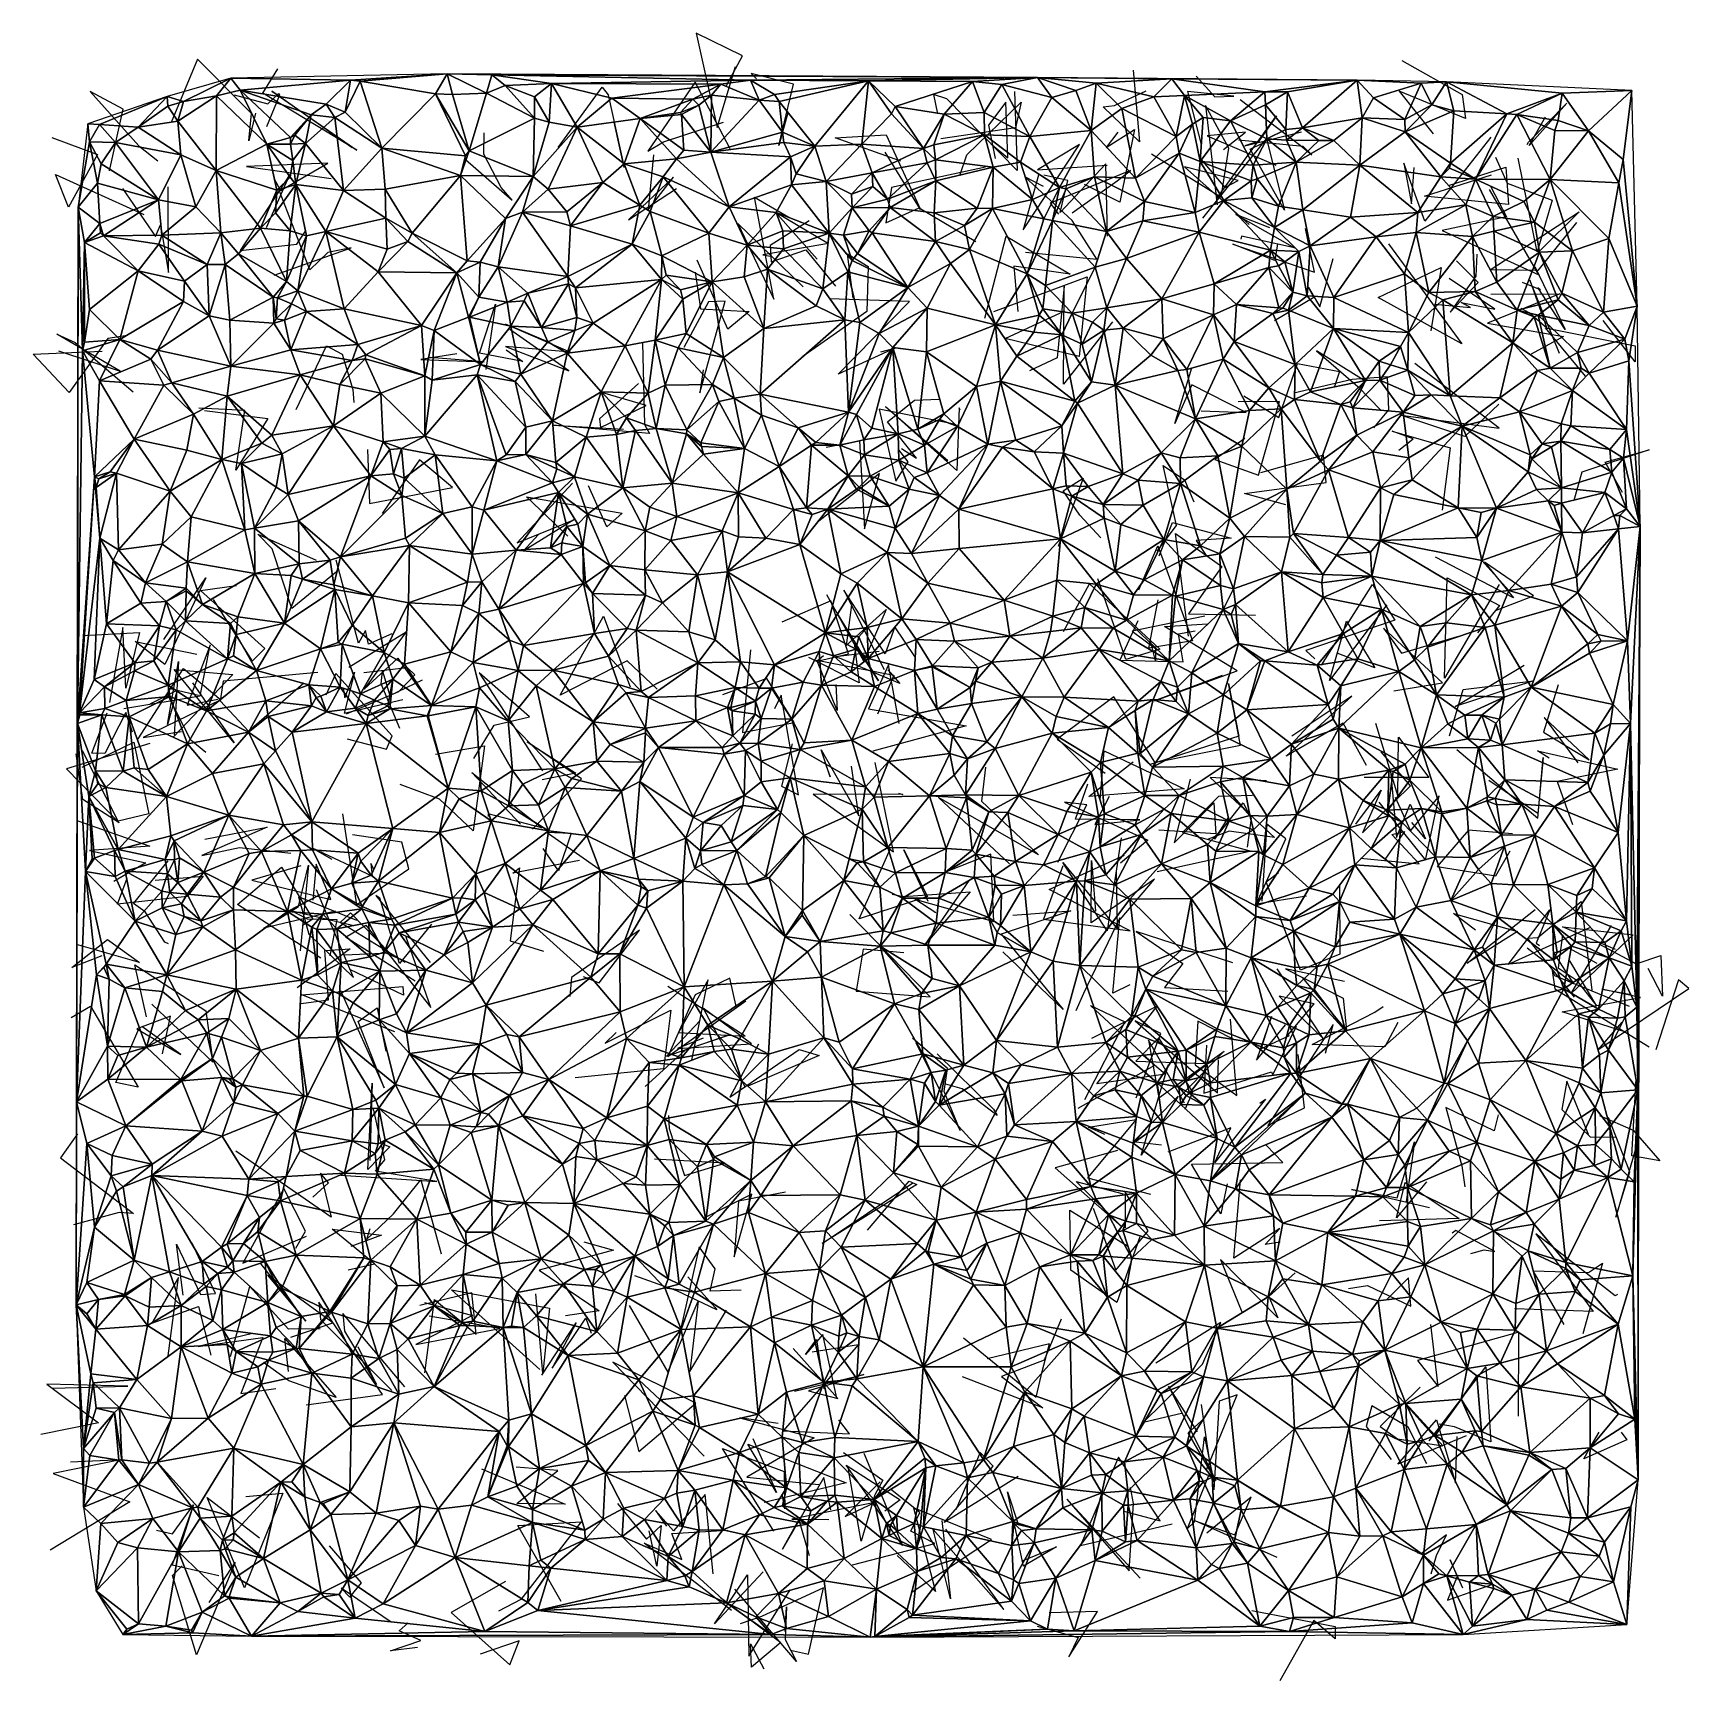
# Model space of a CAD drawing. Header units: metres. Extents: x -15.8 to 15.9, y -15.8 to 15.8.
import ezdxf

# ---------------------------------------------------------------- set-up
doc = ezdxf.new("R2010")
doc.units = ezdxf.units.M
doc.layers.add('CRACKS', color=1, linetype='Continuous')
doc.layers.add('STREET_MESH', color=7, linetype='Continuous')

msp = doc.modelspace()

# ---------------------------------------------------------------- linework, layer by layer
at = {"layer": 'CRACKS'}
for points in [[(-2.526, 14.76, 0.1), (-2.219, 15.328, 0.1), (-3.108, 15.765, 0.1), (-2.701, 13.957, 0.1), (-2.353, 15.124, 0.1)], [(-11.554, 14.23, 0.1), (-11.683, 13.699, 0.1), (-11.631, 14.226, 0.1), (-12.666, 15.268, 0.1), (-13.17, 14.051, 0.1)], [(10.424, 15.239, 0.1), (11.576, 14.586, 0.1), (11.639, 14.13, 0.1), (10.37, 14.653, 0.1), (11.02, 13.831, 0.1)], [(-9.699, 13.564, 0.1), (-11.243, 14.649, 0.1), (-9.613, 13.519, 0.1), (-11.411, 14.613, 0.1), (-11.127, 15.078, 0.1)], [(-1.349, 14.236, 0.1), (-1.521, 13.608, 0.1), (-1.238, 14.783, 0.1), (-2.05, 14.99, 0.1), (-1.948, 14.888, 0.1)], [(5.268, 15.057, 0.1), (5.394, 13.68, 0.1), (4.696, 14.353, 0.1), (4.91, 14.376, 0.1), (5.517, 14.659, 0.1)], [(6.48, 14.939, 0.1), (6.834, 14.541, 0.1), (7.202, 14.557, 0.1), (6.313, 14.646, 0.1), (6.574, 13.628, 0.1)], [(-14.35, 13.126, 0.1), (-14.093, 14.308, 0.1), (-14.726, 14.646, 0.1), (-13.79, 13.607, 0.1), (-13.425, 13.315, 0.1)], [(-11.964, 14.579, 0.1), (-11.321, 14.409, 0.1), (-11.115, 14.605, 0.1), (-11.092, 14.575, 0.1), (-11.342, 13.969, 0.1)], [(-5.753, 13.574, 0.1), (-4.909, 14.73, 0.1), (-4.795, 14.582, 0.1), (-4.484, 13.189, 0.1), (-4.677, 14.056, 0.1)], [(-2.454, 13.548, 0.1), (-3.124, 14.824, 0.1), (-4.03, 13.501, 0.1), (-3.731, 13.682, 0.1), (-2.584, 14.057, 0.1)], [(2.994, 14.646, 0.1), (3.046, 13.131, 0.1), (1.7, 14.508, 0.1), (1.446, 14.585, 0.1), (1.52, 14.219, 0.1)], [(1.95, 13.038, 0.1), (2.08, 13.429, 0.1), (3.126, 14.441, 0.1), (3.017, 13.95, 0.1), (1.585, 13.736, 0.1)], [(2.567, 13.626, 0.1), (2.866, 13.377, 0.1), (2.83, 14.442, 0.1), (2.496, 14.001, 0.1), (2.623, 13.364, 0.1)], [(5.62, 13.448, 0.1), (6.961, 12.622, 0.1), (7.105, 13.557, 0.1), (6.66, 14.376, 0.1), (6.881, 12.476, 0.1)], [(7.323, 14.49, 0.1), (8.471, 13.614, 0.1), (8.697, 13.434, 0.1), (8.527, 13.591, 0.1), (7.289, 13.715, 0.1)], [(12.821, 13.628, 0.1), (12.849, 13.677, 0.1), (13.583, 14.422, 0.1), (12.862, 13.61, 0.1), (13.174, 14.161, 0.1)], [(6.867, 12.585, 0.1), (8.018, 14.179, 0.1), (7.68, 13.692, 0.1), (7.41, 13.603, 0.1), (8.5, 13.874, 0.1)], [(-15.459, 13.766, 0.1), (-14.581, 13.439, 0.1), (-15.139, 12.429, 0.1), (-15.387, 13.056, 0.1), (-13.692, 12.291, 0.1)], [(-7.527, 13.342, 0.1), (-6.635, 12.563, 0.1), (-6.846, 12.807, 0.1), (-7.18, 13.446, 0.1), (-7.173, 13.856, 0.1)], [(0.814, 13.311, 0.1), (-0.442, 13.757, 0.1), (0.537, 13.812, 0.1), (1.194, 12.383, 0.1), (0.516, 13.483, 0.1)], [(4.974, 13.864, 0.1), (4.754, 13.573, 0.1), (5.294, 13.915, 0.1), (5.014, 12.523, 0.1), (4.34, 12.863, 0.1)], [(6.605, 12.216, 0.1), (7.829, 13.74, 0.1), (8.169, 12.373, 0.1), (7.514, 13.543, 0.1), (7.739, 13.646, 0.1)], [(7.022, 13.542, 0.1), (7.004, 13.534, 0.1), (7.423, 13.864, 0.1), (6.689, 13.794, 0.1), (8.006, 13.236, 0.1)], [(12.129, 13.772, 0.1), (10.862, 12.159, 0.1), (10.462, 13.274, 0.1), (10.605, 12.495, 0.1), (10.659, 13.19, 0.1)], [(-3.925, 13.431, 0.1), (-4.028, 12.376, 0.1), (-3.542, 13.006, 0.1), (-4.406, 12.186, 0.1), (-3.483, 12.788, 0.1)], [(3.458, 13.042, 0.1), (3.16, 11.991, 0.1), (4.239, 13.629, 0.1), (3.436, 13.146, 0.1), (4.771, 13.234, 0.1)], [(6.538, 13.386, 0.1), (7.028, 12.806, 0.1), (7.281, 12.94, 0.1), (6.253, 13.203, 0.1), (7.492, 12.095, 0.1)], [(12.216, 13.386, 0.1), (12.438, 12.89, 0.1), (13.303, 12.564, 0.1), (13.015, 11.574, 0.1), (12.65, 13.367, 0.1)], [(-11.345, 12.037, 0.1), (-10.894, 13.054, 0.1), (-11.851, 11.595, 0.1), (-10.76, 11.72, 0.1), (-10.582, 11.985, 0.1)], [(-11.197, 12.97, 0.1), (-11.072, 12.746, 0.1), (-10.168, 13.271, 0.1), (-11.727, 13.21, 0.1), (-10.103, 12.98, 0.1)], [(2.437, 13.193, 0.1), (0.635, 12.805, 0.1), (0.531, 12.128, 0.1), (1.169, 12.414, 0.1), (2.258, 11.771, 0.1)], [(4.776, 11.874, 0.1), (4.748, 13.262, 0.1), (3.87, 12.324, 0.1), (4.017, 12.941, 0.1), (3.556, 13.042, 0.1)], [(4.104, 12.322, 0.1), (4.963, 12.936, 0.1), (5.218, 13.133, 0.1), (3.683, 12.506, 0.1), (3.84, 12.296, 0.1)], [(11.318, 12.845, 0.1), (12.418, 13.198, 0.1), (12.467, 12.479, 0.1), (10.858, 12.638, 0.1), (12.14, 13.051, 0.1)], [(-14.105, 12.786, 0.1), (-13.471, 11.868, 0.1), (-13.374, 12.09, 0.1), (-13.223, 11.176, 0.1), (-13.226, 12.819, 0.1)], [(-11.194, 11.124, 0.1), (-9.723, 11.652, 0.1), (-10.169, 11.562, 0.1), (-10.512, 11.228, 0.1), (-11.112, 12.785, 0.1)], [(3.208, 11.566, 0.1), (4.574, 11.434, 0.1), (4.1, 12.175, 0.1), (3.188, 13.014, 0.1), (3.545, 12.833, 0.1)], [(12.13, 12.817, 0.1), (12.428, 12.244, 0.1), (11.197, 11.983, 0.1), (13.049, 11.13, 0.1), (12.099, 12.767, 0.1)], [(-1.055, 10.9, 0.1), (-2.306, 12.117, 0.1), (-1.617, 10.667, 0.1), (-1.988, 12.622, 0.1), (-1.328, 12.237, 0.1)], [(-0.79, 11.429, 0.1), (-1.592, 12.341, 0.1), (-0.571, 11.733, 0.1), (-1.827, 11.512, 0.1), (-1.682, 11.486, 0.1)], [(-0.942, 12.167, 0.1), (-1.691, 11.691, 0.1), (-1.668, 11.38, 0.1), (-1.001, 11.608, 0.1), (-0.433, 10.915, 0.1)], [(7.891, 12.034, 0.1), (7.24, 12.287, 0.1), (8.363, 11.646, 0.1), (7.349, 11.873, 0.1), (7.337, 11.816, 0.1)], [(13.771, 12.133, 0.1), (13.029, 11.214, 0.1), (12.115, 11.224, 0.1), (13.821, 12.34, 0.1), (13.075, 11.596, 0.1)], [(2.429, 10.301, 0.1), (2.837, 11.874, 0.1), (4.064, 11.142, 0.1), (2.986, 11.3, 0.1), (3.057, 10.431, 0.1)], [(8.041, 11.727, 0.1), (7.989, 11.409, 0.1), (7.181, 11.716, 0.1), (8.746, 11.183, 0.1), (8.577, 12.018, 0.1)], [(-0.098, 10.683, 0.1), (-0.208, 11.532, 0.1), (0.189, 11.29, 0.1), (0.163, 10.427, 0.1), (-1.06, 9.569, 0.1)], [(7.98, 10.258, 0.1), (8.733, 10.706, 0.1), (8.629, 10.889, 0.1), (8.848, 10.515, 0.1), (9.105, 11.446, 0.1)], [(10.166, 11.725, 0.1), (11.573, 9.81, 0.1), (9.97, 10.695, 0.1), (11.176, 11.271, 0.1), (10.976, 10.061, 0.1)], [(11.859, 11.53, 0.1), (11.838, 11.105, 0.1), (11.35, 10.417, 0.1), (11.886, 10.985, 0.1), (11.469, 11.4, 0.1)], [(-3.125, 11.18, 0.1), (-3.025, 10.481, 0.1), (-2.093, 10.429, 0.1), (-2.498, 10.09, 0.1), (-3.088, 11.412, 0.1)], [(12.972, 11.292, 0.1), (13.554, 10.086, 0.1), (13.031, 10.886, 0.1), (13.077, 10.846, 0.1), (12.733, 10.987, 0.1)], [(2.597, 10.431, 0.1), (4.392, 11.091, 0.1), (4.238, 9.568, 0.1), (2.818, 9.908, 0.1), (3.963, 10.444, 0.1)], [(4.875, 10.228, 0.1), (3.935, 9.037, 0.1), (3.946, 10.914, 0.1), (3.812, 9.539, 0.1), (3.284, 9.288, 0.1)], [(11.046, 10.568, 0.1), (11.738, 10.506, 0.1), (11.559, 10.599, 0.1), (12.206, 10.472, 0.1), (11.327, 11.064, 0.1)], [(13.441, 9.621, 0.1), (12.875, 11.032, 0.1), (13.202, 10.111, 0.1), (12.862, 10.401, 0.1), (12.712, 10.488, 0.1)], [(-6.748, 9.694, 0.1), (-6.431, 9.471, 0.1), (-7.259, 9.628, 0.1), (-6.955, 10.569, 0.1), (-7.14, 9.314, 0.1)], [(-2.974, 9.309, 0.1), (-3.035, 8.871, 0.1), (-2.549, 10.629, 0.1), (-2.87, 10.615, 0.1), (-3.34, 9.74, 0.1)], [(0.431, 9.655, 0.1), (0.702, 9.724, 0.1), (-0.387, 9.228, 0.1), (0.986, 10.62, 0.1), (-0.557, 10.674, 0.1)], [(12.127, 10.76, 0.1), (13.452, 10.768, 0.1), (12.062, 10.204, 0.1), (13.519, 9.948, 0.1), (12.9, 9.608, 0.1)], [(-6.768, 10.195, 0.1), (-5.515, 9.651, 0.1), (-6.761, 9.759, 0.1), (-5.547, 9.291, 0.1), (-6.676, 10.081, 0.1)], [(13.941, 9.19, 0.1), (13.175, 10.113, 0.1), (14.893, 9.768, 0.1), (14.896, 9.466, 0.1), (14.279, 10.253, 0.1)], [(-14.011, 9.966, 0.1), (-14.382, 9.912, 0.1), (-15.128, 8.874, 0.1), (-15.817, 9.612, 0.1), (-14.495, 9.668, 0.1)], [(-15.332, 9.674, 0.1), (-14.149, 9.285, 0.1), (-15.36, 9.991, 0.1), (-15.009, 9.837, 0.1), (-13.9, 8.891, 0.1)], [(-10.772, 8.553, 0.1), (-10.194, 9.773, 0.1), (-9.892, 9.613, 0.1), (-9.69, 8.935, 0.1), (-9.667, 8.686, 0.1)], [(-7.695, 9.618, 0.1), (-8.387, 9.51, 0.1), (-7.17, 9.461, 0.1), (-8.207, 9.544, 0.1), (-8.346, 9.5, 0.1)], [(-4.137, 9.825, 0.1), (-4.096, 8.265, 0.1), (-3.998, 8.091, 0.1), (-5.863, 8.247, 0.1), (-4.501, 8.171, 0.1)], [(9.705, 9.139, 0.1), (9.733, 9.088, 0.1), (8.783, 9.673, 0.1), (9.585, 8.982, 0.1), (10.02, 8.536, 0.1)], [(6.575, 8.524, 0.1), (7.439, 8.492, 0.1), (6.394, 9.023, 0.1), (6.072, 8.28, 0.1), (6.398, 9.349, 0.1)], [(7.391, 8.81, 0.1), (8.066, 8.399, 0.1), (8.419, 9.43, 0.1), (9.224, 9.281, 0.1), (9.131, 8.99, 0.1)], [(12.28, 8.651, 0.1), (11.632, 8.03, 0.1), (10.401, 8.439, 0.1), (12.286, 8.193, 0.1), (10.668, 9.434, 0.1)], [(-4.215, 9.05, 0.1), (-4.958, 8.37, 0.1), (-4.942, 8.202, 0.1), (-4.066, 8.628, 0.1), (-4.895, 8.872, 0.1)], [(9.886, 8.196, 0.1), (10.17, 8.546, 0.1), (10.145, 9.175, 0.1), (9.472, 9.122, 0.1), (8.353, 8.86, 0.1)], [(-12.531, 8.533, 0.1), (-11.317, 8.377, 0.1), (-11.934, 7.384, 0.1), (-11.757, 8.532, 0.1), (-12.638, 8.574, 0.1)], [(1.954, 8.538, 0.1), (1.936, 8.579, 0.1), (1.889, 7.383, 0.1), (0.525, 8.609, 0.1), (1.718, 7.574, 0.1)], [(0.828, 7.805, 0.1), (1.118, 7.617, 0.1), (0.564, 8.315, 0.1), (1.08, 8.727, 0.1), (1.553, 8.749, 0.1)], [(7.409, 7.993, 0.1), (6.836, 7.589, 0.1), (7.671, 7.291, 0.1), (8.079, 8.701, 0.1), (7.285, 8.695, 0.1)], [(1.838, 8.266, 0.1), (0.402, 8.555, 0.1), (0.721, 7.176, 0.1), (0.959, 7.544, 0.1), (0.781, 7.777, 0.1)], [(-0.616, 7.827, 0.1), (0.025, 7.952, 0.1), (0.12, 6.262, 0.1), (0.409, 7.323, 0.1), (-0.786, 6.381, 0.1)], [(10.365, 7.768, 0.1), (10.638, 7.99, 0.1), (10.234, 8.137, 0.1), (11.348, 7.815, 0.1), (11.193, 6.623, 0.1)], [(-9.405, 7.78, 0.1), (-9.369, 6.749, 0.1), (-7.778, 7.054, 0.1), (-8.413, 7.582, 0.1), (-9.126, 6.554, 0.1)], [(8.199, 6.723, 0.1), (7.403, 6.939, 0.1), (8.973, 7.153, 0.1), (8.917, 7.677, 0.1), (7.709, 7.339, 0.1)], [(14.649, 6.961, 0.1), (14.322, 7.54, 0.1), (15.163, 7.776, 0.1), (13.874, 7.349, 0.1), (13.719, 6.808, 0.1)], [(5.731, 5.832, 0.1), (6.102, 6.328, 0.1), (5.846, 7.479, 0.1), (6.256, 7.203, 0.1), (6.434, 6.783, 0.1)], [(-5.479, 7.135, 0.1), (-6.54, 5.994, 0.1), (-5.45, 6.434, 0.1), (-6.425, 5.835, 0.1), (-6.132, 6.157, 0.1)], [(-5.564, 6.119, 0.1), (-6.36, 6.878, 0.1), (-4.528, 6.565, 0.1), (-4.822, 6.303, 0.1), (-5.17, 7.088, 0.1)], [(4.65, 6.091, 0.1), (4.246, 6.524, 0.1), (3.928, 6.994, 0.1), (4.314, 7.235, 0.1), (3.835, 5.924, 0.1)], [(5.771, 5.744, 0.1), (6.023, 6.386, 0.1), (7.149, 6.083, 0.1), (6.476, 6.038, 0.1), (6.671, 5.752, 0.1)], [(-9.999, 5.44, 0.1), (-10.86, 4.736, 0.1), (-11.237, 5.879, 0.1), (-11.509, 6.161, 0.1), (-10.393, 5.659, 0.1)], [(6.333, 4.206, 0.1), (6.08, 6.172, 0.1), (6.973, 5.542, 0.1), (6.333, 4.63, 0.1), (7.619, 4.605, 0.1)], [(5.379, 5.092, 0.1), (5.743, 5.936, 0.1), (6.411, 4.113, 0.1), (5.573, 3.975, 0.1), (5.751, 4.903, 0.1)], [(12.218, 4.698, 0.1), (12.948, 4.978, 0.1), (12.009, 5.623, 0.1), (12.564, 4.942, 0.1), (11.069, 5.718, 0.1)], [(-8.942, 4.249, 0.1), (-9.386, 4.052, 0.1), (-9.443, 4.313, 0.1), (-9.581, 4.074, 0.1), (-10.009, 5.665, 0.1)], [(-13.314, 4.139, 0.1), (-12.505, 5.324, 0.1), (-13.293, 3.66, 0.1), (-13.858, 4.104, 0.1), (-12.679, 3.863, 0.1)], [(-12.363, 4.911, 0.1), (-11.621, 3.728, 0.1), (-11.373, 3.967, 0.1), (-12.61, 5.082, 0.1), (-11.918, 5.175, 0.1)], [(1.084, 3.816, 0.1), (0.699, 4.385, 0.1), (0.519, 3.866, 0.1), (-0.276, 5.089, 0.1), (0.495, 3.564, 0.1)], [(3.937, 4.297, 0.1), (4.433, 5.209, 0.1), (5.781, 3.958, 0.1), (5.129, 3.76, 0.1), (4.592, 5.304, 0.1)], [(8.883, 3.647, 0.1), (9.856, 5.195, 0.1), (10.289, 4.512, 0.1), (8.581, 3.929, 0.1), (8.752, 3.772, 0.1)], [(12.289, 5.195, 0.1), (11.24, 3.4, 0.1), (11.288, 5.321, 0.1), (12.295, 4.794, 0.1), (11.871, 4.27, 0.1)], [(-0.663, 3.826, 0.1), (-0.785, 3.725, 0.1), (-0.188, 3.866, 0.1), (-0.522, 4.882, 0.1), (-1.465, 4.473, 0.1)], [(-0.127, 4.805, 0.1), (-0.229, 4.023, 0.1), (0.534, 4.718, 0.1), (0.105, 3.724, 0.1), (-0.6, 4.997, 0.1)], [(10.132, 4.803, 0.1), (9.035, 3.353, 0.1), (9.359, 4.495, 0.1), (9.902, 3.595, 0.1), (9.182, 3.876, 0.1)], [(-3.856, 3.19, 0.1), (-4.431, 3.732, 0.1), (-5.712, 3.077, 0.1), (-4.881, 4.586, 0.1), (-4.371, 3.233, 0.1)], [(-0.435, 4.692, 0.1), (0.39, 3.351, 0.1), (-0.078, 4.074, 0.1), (0.021, 3.311, 0.1), (-0.948, 3.795, 0.1)], [(5.36, 4.501, 0.1), (5.017, 3.745, 0.1), (6.228, 3.712, 0.1), (6.142, 4.248, 0.1), (6.461, 4.309, 0.1)], [(6.643, 4.586, 0.1), (5.254, 4.304, 0.1), (5.7, 3.968, 0.1), (5.696, 3.729, 0.1), (5.6, 4.139, 0.1)], [(-14.862, 4.218, 0.1), (-13.775, 4.275, 0.1), (-14.038, 3.21, 0.1), (-14.096, 4.371, 0.1), (-14.35, 2.934, 0.1)], [(-9.766, 3.609, 0.1), (-8.664, 4.288, 0.1), (-9.471, 3.191, 0.1), (-8.827, 3.786, 0.1), (-8.218, 2.914, 0.1)], [(6.98, 3.451, 0.1), (5.683, 2.963, 0.1), (7.265, 3.539, 0.1), (5.869, 4.393, 0.1), (6.693, 4.443, 0.1)], [(10.266, 3.16, 0.1), (11.204, 3.309, 0.1), (10.068, 4.357, 0.1), (10.416, 3.881, 0.1), (11.489, 4.196, 0.1)], [(-14.08, 2.817, 0.1), (-12.618, 3.063, 0.1), (-12.426, 4.033, 0.1), (-12.865, 2.884, 0.1), (-12.275, 2.998, 0.1)], [(-2.066, 3.943, 0.1), (-2.217, 2.36, 0.1), (-1.23, 2.55, 0.1), (-1.753, 3.396, 0.1), (-2.603, 3.083, 0.1)], [(0.57, 3.561, 0.1), (0.796, 3.295, 0.1), (-0.356, 3.784, 0.1), (-0.485, 3.808, 0.1), (0.401, 3.915, 0.1)], [(-13.802, 2.235, 0.1), (-12.935, 3.584, 0.1), (-12.218, 2.984, 0.1), (-13.709, 2.261, 0.1), (-12.972, 2.377, 0.1)], [(-13.572, 2.906, 0.1), (-13.056, 3.173, 0.1), (-13.244, 2.512, 0.1), (-13.03, 3.72, 0.1), (-13.114, 2.312, 0.1)], [(-12.76, 3.312, 0.1), (-11.961, 2.162, 0.1), (-13.113, 3.565, 0.1), (-11.989, 3.469, 0.1), (-13.126, 2.278, 0.1)], [(-10.358, 3.507, 0.1), (-12.175, 3.343, 0.1), (-12.229, 2.964, 0.1), (-11.686, 2.382, 0.1), (-10.625, 3.312, 0.1)], [(-9.794, 2.238, 0.1), (-9.042, 2.04, 0.1), (-8.933, 2.295, 0.1), (-10.014, 3.492, 0.1), (-10.204, 3.072, 0.1)], [(-9.874, 3.211, 0.1), (-9.839, 3.025, 0.1), (-9.655, 3.514, 0.1), (-9.854, 2.729, 0.1), (-8.733, 2.988, 0.1)], [(-9.479, 3.51, 0.1), (-8.645, 3.606, 0.1), (-8.499, 3.465, 0.1), (-8.814, 3.141, 0.1), (-9.815, 2.712, 0.1)], [(-8.787, 2.436, 0.1), (-9.145, 3.29, 0.1), (-9.119, 3.535, 0.1), (-8.977, 3.069, 0.1), (-8.35, 3.368, 0.1)], [(-7.369, 1.857, 0.1), (-6.979, 2.502, 0.1), (-6.302, 2.658, 0.1), (-7.265, 3.505, 0.1), (-6.055, 1.626, 0.1)], [(-0.43, 3.281, 0.1), (-0.406, 2.778, 0.1), (-0.794, 3.742, 0.1), (0.682, 3.459, 0.1), (0.368, 2.712, 0.1)], [(0.786, 2.534, 0.1), (0.578, 3.656, 0.1), (0.198, 2.809, 0.1), (2.067, 2.484, 0.1), (0.283, 2.002, 0.1)], [(11.335, 2.294, 0.1), (11.598, 3.181, 0.1), (12.943, 3.351, 0.1), (11.447, 2.86, 0.1), (12.768, 3.65, 0.1)], [(-12.508, 1.973, 0.1), (-12.794, 2.209, 0.1), (-13.223, 3.051, 0.1), (-13.223, 3.21, 0.1), (-12.644, 3.071, 0.1)], [(5.681, 1.781, 0.1), (7.328, 2.116, 0.1), (7.1, 3.295, 0.1), (7.294, 2.285, 0.1), (5.576, 1.738, 0.1)], [(13.419, 3.274, 0.1), (13.137, 2.363, 0.1), (14.011, 1.833, 0.1), (13.153, 2.649, 0.1), (13.795, 1.777, 0.1)], [(-1.269, 2.142, 0.1), (-1.471, 1.327, 0.1), (-1.143, 1.163, 0.1), (-1.48, 3.075, 0.1), (-1.608, 2.812, 0.1)], [(5.701, 1.725, 0.1), (5.689, 1.792, 0.1), (4.903, 3.042, 0.1), (3.811, 2.231, 0.1), (4.737, 1.579, 0.1)], [(9.746, 1.725, 0.1), (9.297, 2.54, 0.1), (8.205, 1.902, 0.1), (9.466, 3.058, 0.1), (8.314, 2.289, 0.1)], [(-13.914, 2.366, 0.1), (-14.037, 2.742, 0.1), (-14.442, 1.955, 0.1), (-14.693, 1.961, 0.1), (-14.399, 2.735, 0.1)], [(9.915, 2.536, 0.1), (10.343, 1.137, 0.1), (10.356, 2.269, 0.1), (10.937, 1.496, 0.1), (9.697, 1.498, 0.1)], [(-13.579, 2.15, 0.1), (-15.176, 1.665, 0.1), (-14.168, 0.628, 0.1), (-14.863, 1.077, 0.1), (-14.993, 1.948, 0.1)], [(-14.875, 1.691, 0.1), (-13.889, 2.172, 0.1), (-13.596, 0.797, 0.1), (-14.187, 0.657, 0.1), (-14.873, 2.005, 0.1)], [(-8.106, 1.945, 0.1), (-7.165, 2.101, 0.1), (-7.384, 0.474, 0.1), (-8.028, 1.079, 0.1), (-8.784, 1.36, 0.1)], [(-6.247, 0.505, 0.1), (-5.303, 1.47, 0.1), (-6.349, 2.182, 0.1), (-5.413, 1.579, 0.1), (-6.06, 1.45, 0.1)], [(-0.641, 1.787, 0.1), (-0.539, 1.511, 0.1), (-0.711, 2.028, 0.1), (0.009, 0.764, 0.1), (-0.129, 1.711, 0.1)], [(4.636, 1.07, 0.1), (4.717, 2.004, 0.1), (6.251, 1.278, 0.1), (4.419, 1.134, 0.1), (5.272, 1.795, 0.1)], [(9.539, 0.599, 0.1), (10.024, 1.251, 0.1), (9.665, 0.438, 0.1), (10.59, 1.333, 0.1), (10.027, 1.987, 0.1)], [(11.475, 2.035, 0.1), (13.026, 0.718, 0.1), (13.13, 1.877, 0.1), (13.027, 0.803, 0.1), (12.091, 1.441, 0.1)], [(13.246, 1.865, 0.1), (13.025, 2.008, 0.1), (14.562, 1.658, 0.1), (13.4, 1.419, 0.1), (13.695, 0.598, 0.1)], [(-6.476, 0.601, 0.1), (-7.407, 1.591, 0.1), (-6.065, 0.531, 0.1), (-7.091, 0.802, 0.1), (-7.095, 0.75, 0.1)], [(0.774, 1.193, 0.1), (0.858, 1.173, 0.1), (-0.863, 1.175, 0.1), (0.674, 0.071, 0.1), (0.323, 1.784, 0.1)], [(2.442, 1.697, 0.1), (2.364, 1.042, 0.1), (3.455, 0.016, 0.1), (1.539, 1.11, 0.1), (2.903, -0.16, 0.1)], [(4.81, 1.132, 0.1), (4.534, 0.592, 0.1), (5.4, 0.683, 0.1), (4.163, 0.695, 0.1), (4.401, 1.375, 0.1)], [(6.362, 1.466, 0.1), (6.058, 0.246, 0.1), (6.816, 1.013, 0.1), (6.857, 0.413, 0.1), (5.765, 0.488, 0.1)], [(7.824, 1.43, 0.1), (6.745, 1.499, 0.1), (7.98, 0.344, 0.1), (7.109, 0.469, 0.1), (6.707, 0.316, 0.1)], [(10.213, 1.569, 0.1), (10.317, 0.346, 0.1), (10.58, 0.982, 0.1), (10.876, 0.321, 0.1), (10.613, 0.634, 0.1)], [(3.828, -0.124, 0.1), (4.385, 0.969, 0.1), (3.954, 1.024, 0.1), (5.554, 0.296, 0.1), (5.028, -0.149, 0.1)], [(7.559, 1.15, 0.1), (6.907, 1.13, 0.1), (6.216, 0.44, 0.1), (7.533, 0.085, 0.1), (5.728, -0.312, 0.1)], [(7.09, 0.728, 0.1), (6.828, 0.314, 0.1), (7.382, 1.011, 0.1), (7.535, 0.716, 0.1), (7.458, 0.16, 0.1)], [(9.981, 1.025, 0.1), (10.876, -0.088, 0.1), (11.14, 1.145, 0.1), (10.588, 0.483, 0.1), (10.301, 1.111, 0.1)], [(-14.959, 0.667, 0.1), (-13.579, 0.18, 0.1), (-14.736, 0.098, 0.1), (-13.659, -0.143, 0.1), (-14.267, -0.499, 0.1)], [(-9.888, 0.797, 0.1), (-9.62, -0.946, 0.1), (-8.614, -0.258, 0.1), (-8.748, 0.256, 0.1), (-9.695, 0.396, 0.1)], [(-12.524, 0.315, 0.1), (-11.333, 0.544, 0.1), (-12.586, 0.003, 0.1), (-11.864, 0.153, 0.1), (-10.88, 0.045, 0.1)], [(-4.862, -0.338, 0.1), (-5.981, 0.446, 0.1), (-5.503, 0.431, 0.1), (-5.747, -0.295, 0.1), (-6.038, 0.136, 0.1)], [(5.04, 0.339, 0.1), (4.774, -1.441, 0.1), (3.922, -0.135, 0.1), (4.973, -1.411, 0.1), (4.949, -0.278, 0.1)], [(8.597, -0.78, 0.1), (7.63, -0.932, 0.1), (8.2, 0.318, 0.1), (7.833, 0.603, 0.1), (7.735, -0.876, 0.1)], [(9.626, -0.053, 0.1), (10.753, -0.157, 0.1), (10.232, 0.405, 0.1), (10.473, 0.462, 0.1), (10.109, -0.06, 0.1)], [(12.542, 0.418, 0.1), (11.699, 0.486, 0.1), (11.101, -0.213, 0.1), (12.223, -0.39, 0.1), (12.501, 0.089, 0.1)], [(-9.283, -0.264, 0.1), (-9.341, -0.152, 0.1), (-9.319, -0.396, 0.1), (-10.463, 0.143, 0.1), (-10.093, -0.07, 0.1)], [(1.34, -0.879, 0.1), (0.872, 0.108, 0.1), (1.331, -0.784, 0.1), (0.021, -1.213, 0.1), (0.617, 0.132, 0.1)], [(1.49, -1.097, 0.1), (1.084, -0.838, 0.1), (2.6, -1.264, 0.1), (2.54, 0.026, 0.1), (1.683, -0.312, 0.1)], [(3.922, -0.199, 0.1), (3.554, -1.217, 0.1), (5.211, -1.445, 0.1), (3.659, -0.651, 0.1), (5.108, 0.004, 0.1)], [(-13.221, -1.694, 0.1), (-13.291, -1.663, 0.1), (-13.671, -1.077, 0.1), (-13.893, -0.92, 0.1), (-13.231, -0.101, 0.1)], [(-10.305, -1.966, 0.1), (-11.899, -0.937, 0.1), (-11.054, -0.223, 0.1), (-10.456, -1.219, 0.1), (-10.651, -1.339, 0.1)], [(-10.686, -0.195, 0.1), (-11.623, -0.472, 0.1), (-10.11, -0.84, 0.1), (-10.394, -0.167, 0.1), (-10.457, -0.856, 0.1)], [(-10.022, -1.068, 0.1), (-11.394, -1.391, 0.1), (-10.729, -0.974, 0.1), (-10.54, -0.182, 0.1), (-10.7, -1.824, 0.1)], [(-5.345, -0.096, 0.1), (-6.624, -0.34, 0.1), (-6.494, -0.238, 0.1), (-6.672, -1.638, 0.1), (-6.034, -1.833, 0.1)], [(5.022, -1.227, 0.1), (5.683, -0.452, 0.1), (4.469, -1.29, 0.1), (4.47, -0.098, 0.1), (4.55, -1.067, 0.1)], [(-13.475, -0.473, 0.1), (-12.56, -0.395, 0.1), (-12.865, -0.784, 0.1), (-14.2, -0.931, 0.1), (-14.017, -0.431, 0.1)], [(0.651, -0.743, 0.1), (0.87, -0.784, 0.1), (2.144, -0.697, 0.1), (1.29, -1.701, 0.1), (2.131, -0.471, 0.1)], [(9.225, -0.56, 0.1), (9.234, -1.893, 0.1), (8.478, -2.198, 0.1), (7.819, -0.507, 0.1), (8.058, -0.322, 0.1)], [(-9.612, -1.247, 0.1), (-10.733, -0.79, 0.1), (-10.535, -1.507, 0.1), (-9.673, -2.34, 0.1), (-10.388, -0.66, 0.1)], [(-8.182, -1.314, 0.1), (-8.795, -2.068, 0.1), (-9.169, -0.819, 0.1), (-9.247, -0.768, 0.1), (-8.206, -2.052, 0.1)], [(13.73, -2.715, 0.1), (12.83, -1.584, 0.1), (13.029, -1.568, 0.1), (13.858, -0.88, 0.1), (14.064, -2.579, 0.1)], [(-10.12, -1.924, 0.1), (-9.986, -1.232, 0.1), (-10.559, -1.222, 0.1), (-10.875, -1.051, 0.1), (-9.696, -1.335, 0.1)], [(-8.682, -2.049, 0.1), (-9.933, -1.286, 0.1), (-9.731, -1.098, 0.1), (-8.977, -1.87, 0.1), (-9.849, -1.913, 0.1)], [(0.875, -1.863, 0.1), (0.092, -1.796, 0.1), (-0.038, -2.603, 0.1), (1.38, -2.71, 0.1), (-0.16, -1.132, 0.1)], [(2.964, -1.143, 0.1), (4.076, -1.06, 0.1), (2.743, -1.507, 0.1), (3.932, -2.951, 0.1), (2.774, -1.849, 0.1)], [(5.208, -2.481, 0.1), (4.878, -2.637, 0.1), (5.014, -1.196, 0.1), (4.316, -2.646, 0.1), (4.171, -2.979, 0.1)], [(11.833, -1.43, 0.1), (11.412, -1.113, 0.1), (12.642, -1.458, 0.1), (11.672, -2.06, 0.1), (12.978, -1.037, 0.1)], [(14.021, -1.387, 0.1), (12.457, -2.088, 0.1), (13.258, -1.042, 0.1), (12.998, -1.679, 0.1), (13.061, -1.726, 0.1)], [(-8.496, -2.405, 0.1), (-9.828, -1.564, 0.1), (-9.436, -1.333, 0.1), (-8.194, -2.911, 0.1), (-8.669, -1.567, 0.1)], [(-5.273, -2.316, 0.1), (-4.969, -2.44, 0.1), (-4.191, -1.433, 0.1), (-5.496, -2.338, 0.1), (-5.531, -2.699, 0.1)], [(7.18, -2.057, 0.1), (5.328, -1.453, 0.1), (6.225, -2.072, 0.1), (5.87, -2.529, 0.1), (7.086, -2.602, 0.1)], [(13.504, -1.52, 0.1), (13.419, -2.152, 0.1), (13.762, -2.383, 0.1), (14.162, -2.89, 0.1), (13.639, -2.018, 0.1)], [(14.518, -1.798, 0.1), (13.5, -1.369, 0.1), (14.854, -1.518, 0.1), (13.666, -2.647, 0.1), (14.444, -1.341, 0.1)], [(-14.498, -1.92, 0.1), (-15.078, -2.144, 0.1), (-14.391, -1.609, 0.1), (-13.777, -2.049, 0.1), (-14.988, -1.706, 0.1)], [(-10.681, -2.837, 0.1), (-10.153, -2.766, 0.1), (-10.225, -1.818, 0.1), (-9.738, -1.789, 0.1), (-10.757, -2.533, 0.1)], [(14.164, -2.068, 0.1), (13.62, -1.777, 0.1), (13.335, -1.871, 0.1), (13.71, -2.458, 0.1), (12.827, -1.777, 0.1)], [(14.195, -1.693, 0.1), (14.916, -2.077, 0.1), (15.386, -1.915, 0.1), (15.419, -2.694, 0.1), (15.141, -2.166, 0.1)], [(-13.641, -3.094, 0.1), (-13.869, -2.092, 0.1), (-12.504, -2.979, 0.1), (-12.372, -3.963, 0.1), (-13.544, -2.849, 0.1)], [(-8.881, -3.381, 0.1), (-10.668, -2.668, 0.1), (-8.731, -2.509, 0.1), (-8.714, -2.678, 0.1), (-9.749, -2.185, 0.1)], [(8.205, -3.48, 0.1), (8.739, -2.843, 0.1), (8.072, -2.694, 0.1), (8.915, -3.508, 0.1), (8.031, -2.169, 0.1)], [(9.322, -2.416, 0.1), (8.193, -2.169, 0.1), (9.297, -2.735, 0.1), (9.359, -3.347, 0.1), (8.519, -2.337, 0.1)], [(14.786, -2.894, 0.1), (13.352, -2.304, 0.1), (13.301, -2.204, 0.1), (13.352, -2.553, 0.1), (15.161, -3.669, 0.1)], [(-2.334, -2.92, 0.1), (-2.458, -2.349, 0.1), (-3.127, -2.671, 0.1), (-3.65, -3.855, 0.1), (-2.155, -2.787, 0.1)], [(-3.191, -3.925, 0.1), (-2.875, -2.38, 0.1), (-3.445, -3.393, 0.1), (-2.165, -3.461, 0.1), (-3.647, -2.509, 0.1)], [(14.637, -3.191, 0.1), (14.176, -3.722, 0.1), (15.924, -2.551, 0.1), (15.727, -2.381, 0.1), (15.293, -3.722, 0.1)], [(-9.922, -2.589, 0.1), (-9.088, -4.453, 0.1), (-9.589, -3.18, 0.1), (-9.223, -2.921, 0.1), (-9.058, -3.747, 0.1)], [(14.698, -3.379, 0.1), (13.495, -2.997, 0.1), (14.995, -2.724, 0.1), (14.254, -2.563, 0.1), (14.783, -2.656, 0.1)], [(-15.086, -3.104, 0.1), (-14.719, -2.885, 0.1), (-13.806, -4.44, 0.1), (-14.233, -4.352, 0.1), (-13.788, -3.32, 0.1)], [(-13.335, -3.802, 0.1), (-13.186, -3.076, 0.1), (-13.83, -3.321, 0.1), (-12.983, -3.812, 0.1), (-13.733, -3.28, 0.1)], [(-4.641, -3.39, 0.1), (-4.853, -3.596, 0.1), (-3.593, -2.966, 0.1), (-3.735, -4.086, 0.1), (-5.429, -4.264, 0.1)], [(-3.028, -3.159, 0.1), (-3.673, -3.844, 0.1), (-2.489, -3.444, 0.1), (-3.316, -3.729, 0.1), (-4.085, -4.425, 0.1)], [(-2.97, -3.503, 0.1), (-3.464, -3.7, 0.1), (-2.047, -3.611, 0.1), (-2.974, -2.926, 0.1), (-2.169, -4.437, 0.1)], [(4.217, -4.845, 0.1), (5.687, -4.016, 0.1), (4.454, -2.873, 0.1), (5.11, -3.187, 0.1), (4.336, -4.682, 0.1)], [(5.47, -3.831, 0.1), (5.894, -4.192, 0.1), (4.576, -4.375, 0.1), (5.732, -2.885, 0.1), (4.475, -3.507, 0.1)], [(5.327, -4.646, 0.1), (5.804, -3.411, 0.1), (5.308, -3.166, 0.1), (6.887, -4.547, 0.1), (6.905, -3.917, 0.1)], [(7.187, -3.517, 0.1), (6.51, -3.175, 0.1), (6.461, -4.01, 0.1), (7.261, -4.603, 0.1), (7.136, -3.138, 0.1)], [(8.261, -3.459, 0.1), (7.725, -3.708, 0.1), (7.926, -3.086, 0.1), (7.636, -3.922, 0.1), (8.194, -3.248, 0.1)], [(10.342, -3.2, 0.1), (10.097, -3.666, 0.1), (8.705, -3.623, 0.1), (9.906, -3.003, 0.1), (10.061, -2.894, 0.1)], [(6.674, -3.634, 0.1), (6.626, -4.553, 0.1), (7.921, -4.145, 0.1), (7.946, -4.201, 0.1), (8.399, -3.27, 0.1)], [(8.955, -3.788, 0.1), (9.106, -3.238, 0.1), (7.85, -5.177, 0.1), (8.555, -4.836, 0.1), (8.435, -3.813, 0.1)], [(-1.914, -3.616, 0.1), (-2.462, -4.632, 0.1), (-1.132, -3.717, 0.1), (-0.746, -3.832, 0.1), (-2.113, -4.42, 0.1)], [(1.104, -3.591, 0.1), (1.953, -5.268, 0.1), (1.645, -4.524, 0.1), (1.71, -4.082, 0.1), (1.042, -3.501, 0.1)], [(1.513, -3.804, 0.1), (2.594, -4.859, 0.1), (2.665, -4.981, 0.1), (1.991, -4.474, 0.1), (1.678, -4.383, 0.1)], [(6.269, -4.86, 0.1), (6.412, -4.537, 0.1), (5.763, -3.494, 0.1), (5.322, -3.939, 0.1), (6.668, -3.984, 0.1)], [(6.252, -4.745, 0.1), (5.568, -3.539, 0.1), (5.76, -4.646, 0.1), (7.016, -3.753, 0.1), (6.181, -4.614, 0.1)], [(5.812, -5.55, 0.1), (5.269, -5.488, 0.1), (6.136, -4.614, 0.1), (5.427, -5.745, 0.1), (5.949, -4.007, 0.1)], [(-9.09, -5.538, 0.1), (-8.979, -5.581, 0.1), (-9.4, -6.02, 0.1), (-9.319, -4.364, 0.1), (-9.361, -5.843, 0.1)], [(13.997, -5.347, 0.1), (13.583, -4.324, 0.1), (13.491, -4.866, 0.1), (14.032, -5.394, 0.1), (14.53, -5.398, 0.1)], [(14.211, -4.986, 0.1), (14.853, -5.266, 0.1), (15.369, -5.853, 0.1), (14.83, -5.758, 0.1), (14.913, -4.282, 0.1)], [(7.701, -4.747, 0.1), (7.807, -4.669, 0.1), (6.839, -5.881, 0.1), (7.144, -5.218, 0.1), (5.934, -5.683, 0.1)], [(-9.921, -6.13, 0.1), (-8.077, -6.248, 0.1), (-9.253, -6.048, 0.1), (-9.078, -5.836, 0.1), (-9.295, -4.857, 0.1)], [(-3.64, -4.982, 0.1), (-3.621, -5.234, 0.1), (-3.328, -6.133, 0.1), (-2.559, -5.896, 0.1), (-3.906, -5.823, 0.1)], [(4.727, -5.346, 0.1), (4.416, -5.205, 0.1), (5.331, -5.063, 0.1), (4.397, -6.18, 0.1), (5.603, -6.488, 0.1)], [(12.266, -4.969, 0.1), (12.189, -5.274, 0.1), (11.267, -4.833, 0.1), (11.573, -5.946, 0.1), (11.627, -6.35, 0.1)], [(14.957, -6.405, 0.1), (14.963, -5.408, 0.1), (14.522, -6.932, 0.1), (14.792, -6.065, 0.1), (14.386, -5.02, 0.1)], [(-14.965, -5.334, 0.1), (-15.295, -5.797, 0.1), (-13.895, -6.861, 0.1), (-14.171, -6.843, 0.1), (-15.044, -7.077, 0.1)], [(-10.454, -6.547, 0.1), (-10.158, -6.276, 0.1), (-10.306, -6.09, 0.1), (-10.106, -6.934, 0.1), (-11.932, -5.666, 0.1)], [(4.969, -5.657, 0.1), (3.775, -5.988, 0.1), (5.058, -7.123, 0.1), (4.177, -6.248, 0.1), (5.081, -6.485, 0.1)], [(7.07, -6.295, 0.1), (6.949, -6.865, 0.1), (6.388, -5.913, 0.1), (8.138, -5.887, 0.1), (7.818, -5.55, 0.1)], [(10.951, -6.754, 0.1), (9.458, -6.404, 0.1), (10.331, -6.561, 0.1), (10.667, -5.486, 0.1), (10.504, -6.639, 0.1)], [(-9.365, -7.153, 0.1), (-9.429, -7.362, 0.1), (-8.91, -6.871, 0.1), (-8.386, -6.219, 0.1), (-7.996, -7.633, 0.1)], [(0.175, -7.18, 0.1), (0.974, -6.243, 0.1), (1.121, -6.309, 0.1), (-0.692, -7.439, 0.1), (1.049, -6.275, 0.1)], [(8.09, -7.414, 0.1), (7.801, -7.456, 0.1), (8.081, -7.15, 0.1), (7.199, -7.718, 0.1), (7.329, -6.215, 0.1)], [(10.892, -6.257, 0.1), (10.316, -6.946, 0.1), (10.484, -6.269, 0.1), (11.518, -6.96, 0.1), (9.996, -7, 0.1)], [(-10.779, -7.524, 0.1), (-10.597, -7.203, 0.1), (-11.013, -6.383, 0.1), (-11.8, -7.814, 0.1), (-10.578, -7.295, 0.1)], [(-1.394, -6.451, 0.1), (-2.293, -6.627, 0.1), (-2.375, -7.693, 0.1), (-2.041, -6.489, 0.1), (-2.894, -6.918, 0.1)], [(4.504, -6.758, 0.1), (4.936, -7.951, 0.1), (5.558, -7.194, 0.1), (5.12, -6.445, 0.1), (5.12, -7.136, 0.1)], [(5.397, -7.312, 0.1), (4.959, -8.567, 0.1), (4.078, -7.95, 0.1), (4.054, -6.801, 0.1), (5.168, -7.49, 0.1)], [(-9.781, -7.942, 0.1), (-9.27, -7.824, 0.1), (-10.087, -7.161, 0.1), (-9.136, -7.279, 0.1), (-9.726, -7.496, 0.1)], [(11.745, -7.63, 0.1), (11.999, -7.561, 0.1), (12.204, -7.591, 0.1), (11.454, -7.189, 0.1), (11.386, -7.239, 0.1)], [(14.557, -8.414, 0.1), (14.508, -8.443, 0.1), (12.991, -7.254, 0.1), (14.091, -8.74, 0.1), (12.583, -8.692, 0.1)], [(-12.943, -8.43, 0.1), (-13.067, -7.451, 0.1), (-12.607, -8.417, 0.1), (-12.322, -8.397, 0.1), (-12.771, -7.43, 0.1)], [(-5.258, -7.402, 0.1), (-4.691, -7.562, 0.1), (-6.114, -7.946, 0.1), (-4.969, -8.726, 0.1), (-5.614, -8.822, 0.1)], [(-2.242, -8.334, 0.1), (-2.841, -8.349, 0.1), (-2.744, -7.925, 0.1), (-3.048, -7.5, 0.1), (-3.464, -9.347, 0.1)], [(-10.879, -9.23, 0.1), (-10.072, -8.958, 0.1), (-11.326, -8.044, 0.1), (-10.588, -8.925, 0.1), (-11.459, -7.815, 0.1)], [(8.376, -7.998, 0.1), (7.874, -8.452, 0.1), (8.043, -8.86, 0.1), (6.944, -7.743, 0.1), (7.354, -8.749, 0.1)], [(13.533, -8.992, 0.1), (12.937, -7.959, 0.1), (14.003, -7.995, 0.1), (14.271, -7.812, 0.1), (13.892, -9.168, 0.1)], [(-13.23, -9.589, 0.1), (-13.032, -8.087, 0.1), (-13.54, -8.963, 0.1), (-12.645, -8.643, 0.1), (-12.41, -9.576, 0.1)], [(-10.314, -9.071, 0.1), (-10.919, -9.079, 0.1), (-11.669, -8.252, 0.1), (-11.681, -8.309, 0.1), (-12.038, -9.612, 0.1)], [(-3.264, -8.075, 0.1), (-2.751, -8.657, 0.1), (-2.708, -8.707, 0.1), (-3.479, -8.346, 0.1), (-4.285, -8.058, 0.1)], [(9.4, -8.298, 0.1), (9.763, -8.245, 0.1), (10.593, -8.64, 0.1), (10.548, -8.098, 0.1), (10.138, -8.505, 0.1)], [(-10.58, -10.529, 0.1), (-9.122, -10.334, 0.1), (-10.338, -8.562, 0.1), (-10.31, -8.893, 0.1), (-8.941, -10.257, 0.1)], [(-8.314, -8.569, 0.1), (-7.392, -8.816, 0.1), (-8.482, -9.37, 0.1), (-6.873, -9.068, 0.1), (-8.226, -8.831, 0.1)], [(-8.311, -9.915, 0.1), (-8.124, -8.509, 0.1), (-7.321, -9.173, 0.1), (-7.408, -8.38, 0.1), (-8.405, -8.624, 0.1)], [(-6.103, -9.851, 0.1), (-7.795, -8.322, 0.1), (-5.917, -8.678, 0.1), (-6.047, -9.925, 0.1), (-6.179, -8.404, 0.1)], [(-4.391, -8.627, 0.1), (-3.647, -9.902, 0.1), (-3.068, -8.54, 0.1), (-3.225, -9.893, 0.1), (-2.525, -8.713, 0.1)], [(-8.693, -10.187, 0.1), (-9.879, -8.777, 0.1), (-9.849, -9.118, 0.1), (-9.232, -10.14, 0.1), (-9.586, -9.419, 0.1)], [(-6.065, -9.959, 0.1), (-5.41, -8.96, 0.1), (-5.87, -9.825, 0.1), (-5.222, -8.868, 0.1), (-5.12, -9.155, 0.1)], [(-11.636, -9.169, 0.1), (-12.652, -9.408, 0.1), (-11.411, -9.236, 0.1), (-11.837, -10.314, 0.1), (-11.165, -10.218, 0.1)], [(-0.407, -10.399, 0.1), (-0.681, -9.179, 0.1), (-1.009, -9.565, 0.1), (-0.798, -9.28, 0.1), (-0.656, -10.221, 0.1)], [(3.89, -8.89, 0.1), (3.567, -9.676, 0.1), (2.744, -9.988, 0.1), (3.54, -10.589, 0.1), (2.001, -9.992, 0.1)], [(6.197, -10.693, 0.1), (5.463, -10.869, 0.1), (6.597, -9.748, 0.1), (6.953, -8.949, 0.1), (5.706, -9.728, 0.1)], [(12.661, -10.747, 0.1), (12.664, -9.139, 0.1), (10.724, -9.682, 0.1), (11.117, -10.176, 0.1), (10.98, -8.988, 0.1)], [(-10.919, -9.891, 0.1), (-10.992, -9.26, 0.1), (-10.009, -10.391, 0.1), (-10.916, -10.07, 0.1), (-11.404, -9.72, 0.1)], [(-0.884, -9.514, 0.1), (0.006, -9.373, 0.1), (-1.436, -11.029, 0.1), (-0.166, -11.088, 0.1), (-0.371, -10.815, 0.1)], [(-1.222, -10.265, 0.1), (0.109, -9.947, 0.1), (-0.954, -10.261, 0.1), (-0.391, -10.405, 0.1), (-1.244, -9.449, 0.1)], [(2.016, -9.248, 0.1), (3.409, -10.385, 0.1), (3.536, -9.863, 0.1), (3.665, -9.357, 0.1), (2.471, -9.649, 0.1)], [(-4.483, -10.353, 0.1), (-4.203, -11.424, 0.1), (-3.112, -10.497, 0.1), (-4.701, -9.711, 0.1), (-2.952, -11.511, 0.1)], [(10.945, -11.218, 0.1), (12.03, -9.8, 0.1), (12.125, -11.238, 0.1), (11.433, -10.954, 0.1), (11.139, -10.899, 0.1)], [(-15.446, -10.21, 0.1), (-14.001, -10.173, 0.1), (-15.555, -10.136, 0.1), (-14.567, -10.876, 0.1), (-15.668, -11.097, 0.1)], [(6.505, -11.045, 0.1), (5.946, -10.172, 0.1), (6.854, -11.977, 0.1), (6.324, -11.067, 0.1), (6.631, -10.794, 0.1)], [(6.674, -11.773, 0.1), (7.262, -10.338, 0.1), (6.922, -10.456, 0.1), (6.816, -12.158, 0.1), (6.578, -10.524, 0.1)], [(10.772, -10.188, 0.1), (10.009, -10.947, 0.1), (10.339, -11.183, 0.1), (11.205, -11.318, 0.1), (10.326, -10.332, 0.1)], [(-1.532, -10.89, 0.1), (-2.27, -10.781, 0.1), (-0.846, -11.163, 0.1), (-2.133, -11.913, 0.1), (-0.754, -12.057, 0.1)], [(10.903, -11.661, 0.1), (10.54, -10.956, 0.1), (9.848, -10.548, 0.1), (9.738, -10.943, 0.1), (10.214, -11.579, 0.1)], [(11.653, -11.124, 0.1), (10.343, -11.664, 0.1), (11.086, -10.817, 0.1), (11.452, -12.024, 0.1), (11.479, -11.139, 0.1)], [(14.628, -11.051, 0.1), (14.736, -11.199, 0.1), (13.908, -11.562, 0.1), (14.01, -11.38, 0.1), (14.202, -11.054, 0.1)], [(-1.62, -12.953, 0.1), (-2.6, -11.365, 0.1), (-1.418, -11.809, 0.1), (-1.405, -12.525, 0.1), (-1.456, -12.241, 0.1)], [(-2.018, -11.176, 0.1), (-1.567, -12.208, 0.1), (-2.119, -11.284, 0.1), (-0.228, -12.027, 0.1), (-1.803, -12.4, 0.1)], [(6.724, -11.873, 0.1), (6.307, -12.904, 0.1), (6.444, -12.771, 0.1), (6.637, -11.144, 0.1), (6.82, -12.003, 0.1)], [(-15.101, -11.62, 0.1), (-14.112, -11.577, 0.1), (-15.436, -11.846, 0.1), (-13.965, -12.389, 0.1), (-15.488, -13.313, 0.1)], [(-7.223, -11.759, 0.1), (-5.617, -12.432, 0.1), (-6.544, -12.419, 0.1), (-5.756, -11.791, 0.1), (-6.557, -11.727, 0.1)], [(-0.285, -11.441, 0.1), (0.474, -11.976, 0.1), (0.317, -12.252, 0.1), (0.056, -13.14, 0.1), (-0.187, -11.776, 0.1)], [(0.105, -11.453, 0.1), (0.852, -13.223, 0.1), (-0.231, -11.689, 0.1), (0.807, -12.35, 0.1), (0.513, -12.569, 0.1)], [(3.065, -11.9, 0.1), (1.65, -12.787, 0.1), (2.584, -11.705, 0.1), (2.337, -11.44, 0.1), (1.869, -12.539, 0.1)], [(5.089, -12.569, 0.1), (5.788, -12.754, 0.1), (4.989, -11.53, 0.1), (4.264, -13.223, 0.1), (6.021, -12.81, 0.1)], [(-0.523, -12.543, 0.1), (-0.662, -11.924, 0.1), (-1.449, -13.296, 0.1), (-1.136, -12.731, 0.1), (-0.942, -13.419, 0.1)], [(0.424, -12.003, 0.1), (-0.251, -12.671, 0.1), (0.321, -12.402, 0.1), (-1.27, -12.722, 0.1), (-0.561, -12.728, 0.1)], [(-11.742, -12.284, 0.1), (-11.028, -12.225, 0.1), (-11.762, -14.037, 0.1), (-12.478, -12.303, 0.1), (-11.478, -13.077, 0.1)], [(-2.78, -13.766, 0.1), (-2.932, -12.247, 0.1), (-3.539, -12.942, 0.1), (-3.888, -12.557, 0.1), (-3.677, -12.852, 0.1)], [(-0.112, -13.597, 0.1), (1.471, -13.188, 0.1), (1.011, -12.949, 0.1), (1.183, -12.594, 0.1), (0.621, -12.143, 0.1)], [(3.163, -13.515, 0.1), (3.8, -13.25, 0.1), (3.171, -13.62, 0.1), (2.862, -12.197, 0.1), (3.073, -12.833, 0.1)], [(5.406, -13.855, 0.1), (4, -12.34, 0.1), (5.195, -13.712, 0.1), (5.277, -12.422, 0.1), (5.219, -12.115, 0.1)], [(8.031, -13.458, 0.1), (6.462, -12.751, 0.1), (7.218, -13.023, 0.1), (7.536, -12.3, 0.1), (6.683, -12.987, 0.1)], [(-13.45, -12.933, 0.1), (-13.145, -13.002, 0.1), (-12.744, -12.449, 0.1), (-13.153, -13.596, 0.1), (-12.255, -13.802, 0.1)], [(-4.612, -12.419, 0.1), (-4.058, -13.106, 0.1), (-3.775, -12.845, 0.1), (-3.862, -13.624, 0.1), (-4.006, -12.944, 0.1)], [(1.033, -14.113, 0.1), (2.554, -13.112, 0.1), (1.061, -12.506, 0.1), (1.48, -14.106, 0.1), (0.747, -13.417, 0.1)], [(-5.694, -14.296, 0.1), (-6.527, -12.844, 0.1), (-5.311, -12.773, 0.1), (-6.468, -14.259, 0.1), (-6.894, -14.483, 0.1)], [(-2.426, -14.474, 0.1), (-4.104, -13.182, 0.1), (-3.38, -13.493, 0.1), (-3.571, -12.995, 0.1), (-2.497, -12.933, 0.1)], [(1.601, -12.746, 0.1), (1.772, -14.248, 0.1), (1.436, -12.922, 0.1), (2.792, -14.45, 0.1), (1.677, -12.913, 0.1)], [(-8.955, -14.695, 0.1), (-9.911, -14.046, 0.1), (-9.745, -14.217, 0.1), (-9.522, -13.942, 0.1), (-10.136, -13.229, 0.1)], [(10.985, -13.767, 0.1), (11.086, -13.419, 0.1), (11.278, -13.023, 0.1), (10.794, -13.383, 0.1), (10.719, -13.375, 0.1)], [(-12.444, -14.316, 0.1), (-11.945, -13.551, 0.1), (-12.683, -15.323, 0.1), (-13.144, -13.798, 0.1), (-12.957, -13.618, 0.1)], [(11.592, -14.045, 0.1), (11.349, -13.498, 0.1), (11.485, -13.817, 0.1), (11.3, -14.273, 0.1), (12.168, -13.968, 0.1)], [(-6.759, -13.918, 0.1), (-7.804, -14.51, 0.1), (-6.678, -15.511, 0.1), (-6.499, -15.051, 0.1), (-7.249, -15.31, 0.1)], [(-1.822, -13.729, 0.1), (-2.755, -14.729, 0.1), (-2.124, -13.789, 0.1), (-2.095, -15.349, 0.1), (-1.303, -14.077, 0.1)], [(-2.641, -14.225, 0.1), (-1.484, -15.087, 0.1), (-2.046, -15.558, 0.1), (-2.065, -15.111, 0.1), (-1.811, -15.591, 0.1)], [(-1.4, -14.875, 0.1), (-1.377, -14.404, 0.1), (-1.403, -15.027, 0.1), (-1.184, -15.45, 0.1), (-2.367, -14.061, 0.1)], [(-1.299, -15.234, 0.1), (-0.952, -15.308, 0.1), (-0.666, -14.039, 0.1), (-1.857, -14.588, 0.1), (-2.265, -14.725, 0.1)], [(3.428, -14.775, 0.1), (4.218, -14.99, 0.1), (4.037, -15.357, 0.1), (4.587, -14.492, 0.1), (3.662, -14.514, 0.1)], [(7.548, -14.47, 0.1), (9.143, -14.779, 0.1), (9.144, -15.013, 0.1), (8.732, -14.663, 0.1), (8.082, -15.821, 0.1)], [(-8.448, -15.182, 0.1), (-8.965, -15.243, 0.1), (-8.386, -15.044, 0.1), (-8.802, -14.864, 0.1), (-8.63, -14.711, 0.1)]]:
    msp.add_polyline3d(points, dxfattribs=at)
at = {"layer": 'STREET_MESH'}
for points in [[(-12.029, 14.899), (-9.733, 14.864), (-7.881, 14.984)], [(-9.733, 14.864), (-9.55, 14.843), (-7.881, 14.984)], [(-9.55, 14.843), (-8.103, 14.601), (-7.881, 14.984)], [(-8.103, 14.601), (-7.778, 14.591), (-7.881, 14.984)], [(-7.024, 14.967), (3.436, 14.917), (-7.881, 14.984)], [(-7.126, 14.614), (-7.024, 14.967), (-7.881, 14.984)], [(-7.778, 14.591), (-7.126, 14.614), (-7.881, 14.984)], [(-7.126, 14.614), (-6.77, 14.759), (-7.024, 14.967)], [(-7.024, 14.967), (-5.877, 14.798), (-2.067, 14.861)], [(-7.024, 14.967), (-2.067, 14.861), (3.436, 14.917)], [(-7.024, 14.967), (-6.77, 14.759), (-5.877, 14.798)], [(-13.246, 14.548), (-12.935, 14.452), (-12.029, 14.899)], [(-12.935, 14.452), (-12.3, 14.561), (-12.029, 14.899)], [(-12.3, 14.561), (-11.85, 14.668), (-12.029, 14.899)], [(-11.337, 13.636), (-11.85, 14.668), (-12.3, 14.561)], [(-11.85, 14.668), (-9.733, 14.864), (-12.029, 14.899)], [(-11.85, 14.668), (-10.198, 14.402), (-9.733, 14.864)], [(-10.198, 14.402), (-11.85, 14.668), (-10.489, 14.198)], [(-11.337, 13.636), (-10.884, 13.765), (-11.85, 14.668)], [(-11.85, 14.668), (-10.884, 13.765), (-10.489, 14.198)], [(-10.198, 14.402), (-9.837, 14.252), (-9.733, 14.864)], [(-9.837, 14.252), (-9.55, 14.843), (-9.733, 14.864)], [(-9.837, 14.252), (-9.135, 13.561), (-9.55, 14.843)], [(-9.55, 14.843), (-9.135, 13.561), (-8.103, 14.601)], [(-7.126, 14.614), (-7.778, 14.591), (-7.46, 13.508)], [(-6.203, 14.133), (-7.126, 14.614), (-7.46, 13.508)], [(-7.126, 14.614), (-6.203, 14.133), (-6.77, 14.759)], [(-6.77, 14.759), (-6.203, 14.542), (-5.877, 14.798)], [(-6.203, 14.133), (-6.203, 14.542), (-6.77, 14.759)], [(-6.203, 14.542), (-5.922, 14.06), (-5.877, 14.798)], [(-5.922, 14.06), (-5.388, 13.96), (-5.877, 14.798)], [(-5.877, 14.798), (-2.632, 14.785), (-2.067, 14.861)], [(-5.877, 14.798), (-4.722, 14.516), (-2.632, 14.785)], [(-5.388, 13.96), (-4.722, 14.516), (-5.877, 14.798)], [(-2.632, 14.785), (-4.722, 14.516), (-3.172, 14.496)], [(-2.811, 14.576), (-2.632, 14.785), (-3.172, 14.496)], [(-2.811, 14.576), (-1.897, 14.479), (-2.632, 14.785)], [(-2.632, 14.785), (-1.897, 14.479), (-2.067, 14.861)], [(-2.067, 14.861), (0.195, 14.849), (3.436, 14.917)], [(-1.607, 14.587), (0.195, 14.849), (-2.067, 14.861)], [(-1.897, 14.479), (-1.607, 14.587), (-2.067, 14.861)], [(-1.607, 14.587), (-1.516, 14.453), (0.195, 14.849)], [(-1.516, 14.453), (-0.832, 13.598), (0.195, 14.849)], [(-0.832, 13.598), (0.069, 13.637), (0.195, 14.849)], [(0.069, 13.637), (0.64, 14.218), (0.195, 14.849)], [(0.195, 14.849), (2.19, 14.835), (3.436, 14.917)], [(2.19, 14.835), (0.195, 14.849), (0.707, 14.355)], [(0.195, 14.849), (0.64, 14.218), (0.707, 14.355)], [(1.65, 14.212), (2.19, 14.835), (0.707, 14.355)], [(1.65, 14.212), (2.414, 14.244), (2.19, 14.835)], [(2.19, 14.835), (2.756, 14.782), (3.436, 14.917)], [(2.414, 14.244), (2.756, 14.782), (2.19, 14.835)], [(2.414, 14.244), (3.292, 13.786), (2.756, 14.782)], [(2.756, 14.782), (3.71, 14.528), (3.436, 14.917)], [(3.292, 13.786), (3.71, 14.528), (2.756, 14.782)], [(4.562, 14.804), (6.011, 14.888), (3.436, 14.917)], [(4.173, 14.665), (4.562, 14.804), (3.436, 14.917)], [(3.71, 14.528), (4.173, 14.665), (3.436, 14.917)], [(6.011, 14.888), (9.566, 14.862), (3.436, 14.917)], [(4.173, 14.665), (3.71, 14.528), (4.463, 13.9)], [(4.173, 14.665), (4.463, 13.9), (4.562, 14.804)], [(4.562, 14.804), (4.463, 13.9), (5.054, 14.318)], [(4.562, 14.804), (5.665, 14.546), (6.011, 14.888)], [(5.665, 14.546), (4.562, 14.804), (5.054, 14.318)], [(5.665, 14.546), (6.252, 14.571), (6.011, 14.888)], [(6.252, 14.571), (7.794, 14.64), (6.011, 14.888)], [(7.794, 14.64), (9.566, 14.862), (6.011, 14.888)], [(6.252, 14.571), (7.138, 14.082), (7.794, 14.64)], [(7.138, 14.082), (7.807, 14.389), (7.794, 14.64)], [(8.227, 14.636), (9.566, 14.862), (7.794, 14.64)], [(7.807, 14.389), (8.227, 14.636), (7.794, 14.64)], [(7.807, 14.389), (8.196, 13.916), (8.227, 14.636)], [(8.196, 13.916), (8.517, 13.946), (8.227, 14.636)], [(8.517, 13.946), (9.566, 14.862), (8.227, 14.636)], [(9.566, 14.862), (8.517, 13.946), (9.664, 14.141)], [(11.279, 14.833), (9.566, 14.862), (10.795, 14.805)], [(9.566, 14.862), (9.877, 14.521), (10.795, 14.805)], [(9.877, 14.521), (9.566, 14.862), (9.664, 14.141)], [(9.877, 14.521), (10.478, 14.11), (10.795, 14.805)], [(10.478, 14.11), (10.998, 14.39), (10.795, 14.805)], [(10.998, 14.39), (11.279, 14.833), (10.795, 14.805)], [(11.279, 14.833), (10.998, 14.39), (11.419, 14.276)], [(11.279, 14.833), (13.495, 14.612), (14.832, 14.665)], [(12.432, 14.217), (11.279, 14.833), (11.419, 14.276)], [(11.279, 14.833), (12.432, 14.217), (13.495, 14.612)], [(13.495, 14.612), (12.432, 14.217), (12.627, 14.207)], [(13.42, 14.088), (13.495, 14.612), (12.627, 14.207)], [(13.42, 14.088), (13.998, 13.892), (13.495, 14.612)], [(13.495, 14.612), (13.998, 13.892), (14.832, 14.665)], [(13.998, 13.892), (14.662, 13.342), (14.832, 14.665)], [(14.662, 13.342), (14.931, 10.532), (14.832, 14.665)], [(-14.546, 14.01), (-13.246, 14.548), (-14.769, 14.023)], [(-14.546, 14.01), (-13.806, 13.964), (-13.246, 14.548)], [(-13.806, 13.964), (-13.237, 14.362), (-13.246, 14.548)], [(-13.042, 14.076), (-13.237, 14.362), (-13.806, 13.964)], [(-13.237, 14.362), (-12.935, 14.452), (-13.246, 14.548)], [(-13.042, 14.076), (-12.935, 14.452), (-13.237, 14.362)], [(-12.3, 14.561), (-13.042, 14.076), (-12.307, 13.133)], [(-12.935, 14.452), (-13.042, 14.076), (-12.3, 14.561)], [(-11.337, 13.636), (-12.3, 14.561), (-12.307, 13.133)], [(-10.034, 14.149), (-10.198, 14.402), (-10.489, 14.198)], [(-10.034, 14.149), (-9.837, 14.252), (-10.198, 14.402)], [(-9.135, 13.561), (-7.53, 13.413), (-8.103, 14.601)], [(-7.53, 13.413), (-7.46, 13.508), (-8.103, 14.601)], [(-7.46, 13.508), (-7.778, 14.591), (-8.103, 14.601)], [(-6.203, 14.542), (-6.203, 14.133), (-5.922, 14.06)], [(-4.722, 14.516), (-5.388, 13.96), (-4.18, 14.125)], [(-4.722, 14.516), (-4.18, 14.125), (-3.172, 14.496)], [(-4.18, 14.125), (-3.41, 14.246), (-3.172, 14.496)], [(-3.41, 14.246), (-3.057, 14.386), (-3.172, 14.496)], [(-3.41, 14.246), (-3.387, 14.202), (-3.057, 14.386)], [(-3.057, 14.386), (-3.387, 14.202), (-2.826, 13.485)], [(-3.057, 14.386), (-2.811, 14.576), (-3.172, 14.496)], [(-2.811, 14.576), (-3.057, 14.386), (-2.826, 13.485)], [(-1.897, 14.479), (-2.811, 14.576), (-2.826, 13.485)], [(-1.449, 13.864), (-1.897, 14.479), (-2.826, 13.485)], [(-1.607, 14.587), (-1.897, 14.479), (-1.516, 14.453)], [(-1.897, 14.479), (-1.449, 13.864), (-1.516, 14.453)], [(-1.516, 14.453), (-1.449, 13.864), (-0.832, 13.598)], [(0.64, 14.218), (1.254, 13.552), (0.707, 14.355)], [(1.254, 13.552), (1.65, 14.212), (0.707, 14.355)], [(3.71, 14.528), (3.292, 13.786), (4.463, 13.9)], [(4.463, 13.9), (5.316, 12.986), (5.054, 14.318)], [(6.094, 13.784), (5.665, 14.546), (5.054, 14.318)], [(5.316, 12.986), (6.094, 13.784), (5.054, 14.318)], [(6.094, 13.784), (6.252, 14.571), (5.665, 14.546)], [(6.408, 14.021), (6.252, 14.571), (6.094, 13.784)], [(6.615, 14.146), (6.252, 14.571), (6.408, 14.021)], [(6.252, 14.571), (6.615, 14.146), (7.138, 14.082)], [(7.835, 13.738), (7.807, 14.389), (7.138, 14.082)], [(8.196, 13.916), (7.807, 14.389), (7.835, 13.738)], [(9.877, 14.521), (9.664, 14.141), (10.478, 14.11)], [(10.485, 13.873), (10.998, 14.39), (10.478, 14.11)], [(10.998, 14.39), (10.485, 13.873), (11.419, 14.276)], [(-14.734, 13.681), (-14.769, 14.023), (-14.956, 12.426)], [(-14.734, 13.681), (-14.546, 14.01), (-14.769, 14.023)], [(-14.734, 13.681), (-14.238, 13.666), (-14.546, 14.01)], [(-14.238, 13.666), (-13.806, 13.964), (-14.546, 14.01)], [(-12.985, 13.43), (-13.042, 14.076), (-13.806, 13.964)], [(-13.042, 14.076), (-12.985, 13.43), (-12.307, 13.133)], [(-10.884, 13.765), (-10.798, 13.807), (-10.489, 14.198)], [(-10.798, 13.807), (-10.593, 13.647), (-10.489, 14.198)], [(-10.593, 13.647), (-10.034, 14.149), (-10.489, 14.198)], [(-10.034, 14.149), (-10.593, 13.647), (-9.87, 12.746)], [(-9.135, 13.561), (-9.837, 14.252), (-10.034, 14.149)], [(-9.135, 13.561), (-10.034, 14.149), (-9.87, 12.746)], [(-6.229, 13.019), (-6.203, 14.133), (-7.46, 13.508)], [(-5.922, 14.06), (-6.203, 14.133), (-6.229, 13.019)], [(-5.388, 13.96), (-5.922, 14.06), (-6.229, 13.019)], [(-5.388, 13.96), (-4.488, 13.257), (-4.18, 14.125)], [(-4.488, 13.257), (-3.482, 13.353), (-4.18, 14.125)], [(-3.387, 14.202), (-3.41, 14.246), (-4.18, 14.125)], [(-3.341, 13.52), (-3.387, 14.202), (-4.18, 14.125)], [(-3.482, 13.353), (-3.341, 13.52), (-4.18, 14.125)], [(-3.387, 14.202), (-3.341, 13.52), (-2.826, 13.485)], [(0.64, 14.218), (0.069, 13.637), (1.254, 13.552)], [(1.447, 13.622), (1.65, 14.212), (1.254, 13.552)], [(1.65, 14.212), (1.447, 13.622), (2.424, 13.817)], [(2.414, 14.244), (1.65, 14.212), (2.424, 13.817)], [(3.292, 13.786), (2.414, 14.244), (2.424, 13.817)], [(6.156, 13.462), (6.408, 14.021), (6.094, 13.784)], [(6.408, 14.021), (6.156, 13.462), (6.557, 13.304)], [(6.615, 14.146), (6.408, 14.021), (6.557, 13.304)], [(7.138, 14.082), (6.615, 14.146), (6.557, 13.304)], [(7.572, 13.236), (7.138, 14.082), (6.557, 13.304)], [(7.835, 13.738), (7.138, 14.082), (7.572, 13.236)], [(8.517, 13.946), (9.116, 13.704), (9.664, 14.141)], [(9.664, 14.141), (9.116, 13.704), (9.616, 13.234)], [(10.485, 13.873), (9.664, 14.141), (9.616, 13.234)], [(9.664, 14.141), (10.485, 13.873), (10.478, 14.11)], [(10.485, 13.873), (11.353, 13.271), (11.419, 14.276)], [(11.353, 13.271), (12.432, 14.217), (11.419, 14.276)], [(12.432, 14.217), (11.353, 13.271), (11.833, 12.965)], [(12.432, 14.217), (11.833, 12.965), (12.627, 14.207)], [(11.833, 12.965), (13.264, 12.96), (12.627, 14.207)], [(13.264, 12.96), (13.352, 13.897), (12.627, 14.207)], [(13.352, 13.897), (13.42, 14.088), (12.627, 14.207)], [(13.42, 14.088), (13.352, 13.897), (13.998, 13.892)], [(-14.584, 12.89), (-14.734, 13.681), (-14.956, 12.426)], [(-14.734, 13.681), (-14.584, 12.89), (-14.516, 13.262)], [(-14.238, 13.666), (-14.734, 13.681), (-14.516, 13.262)], [(-14.238, 13.666), (-14.516, 13.262), (-13.412, 12.568)], [(-14.238, 13.666), (-12.985, 13.43), (-13.806, 13.964)], [(-12.985, 13.43), (-14.238, 13.666), (-13.412, 12.568)], [(-10.881, 13.637), (-10.884, 13.765), (-11.337, 13.636)], [(-10.884, 13.765), (-10.881, 13.637), (-10.798, 13.807)], [(-10.881, 13.637), (-10.593, 13.647), (-10.798, 13.807)], [(-5.388, 13.96), (-6.229, 13.019), (-5.945, 12.772)], [(-5.388, 13.96), (-5.945, 12.772), (-4.895, 12.904)], [(-4.488, 13.257), (-5.388, 13.96), (-4.895, 12.904)], [(-1.424, 13.665), (-1.449, 13.864), (-2.826, 13.485)], [(-1.3, 13.395), (-1.424, 13.665), (-2.826, 13.485)], [(-1.449, 13.864), (-1.424, 13.665), (-0.832, 13.598)], [(-1.424, 13.665), (-1.3, 13.395), (-0.832, 13.598)], [(2.424, 13.817), (1.447, 13.622), (1.484, 13.335)], [(2.584, 13.194), (2.424, 13.817), (1.484, 13.335)], [(3.292, 13.786), (2.424, 13.817), (3.114, 13.289)], [(2.424, 13.817), (2.584, 13.194), (3.114, 13.289)], [(3.861, 12.804), (3.292, 13.786), (3.114, 13.289)], [(3.292, 13.786), (3.861, 12.804), (4.463, 13.9)], [(4.463, 13.9), (3.861, 12.804), (4.529, 13.008)], [(5.316, 12.986), (4.463, 13.9), (4.529, 13.008)], [(5.316, 12.986), (6.156, 13.462), (6.094, 13.784)], [(8.397, 13.288), (7.835, 13.738), (7.572, 13.236)], [(8.212, 13.711), (8.196, 13.916), (7.835, 13.738)], [(8.212, 13.711), (7.835, 13.738), (8.397, 13.288)], [(8.212, 13.711), (8.517, 13.946), (8.196, 13.916)], [(8.831, 13.706), (8.517, 13.946), (8.212, 13.711)], [(8.831, 13.706), (8.212, 13.711), (8.397, 13.288)], [(9.116, 13.704), (8.831, 13.706), (8.397, 13.288)], [(9.616, 13.234), (9.116, 13.704), (8.397, 13.288)], [(8.831, 13.706), (9.116, 13.704), (8.517, 13.946)], [(10.485, 13.873), (9.616, 13.234), (11.166, 13.007)], [(11.353, 13.271), (10.485, 13.873), (11.166, 13.007)], [(13.998, 13.892), (13.352, 13.897), (13.264, 12.96)], [(13.998, 13.892), (13.264, 12.96), (14.584, 12.892)], [(14.662, 13.342), (13.998, 13.892), (14.584, 12.892)], [(-12.696, 12.435), (-12.985, 13.43), (-13.412, 12.568)], [(-12.985, 13.43), (-12.696, 12.435), (-12.307, 13.133)], [(-11.148, 12.757), (-11.337, 13.636), (-12.307, 13.133)], [(-10.881, 13.637), (-11.337, 13.636), (-10.841, 13.32)], [(-11.337, 13.636), (-10.892, 13.002), (-10.841, 13.32)], [(-10.892, 13.002), (-11.337, 13.636), (-11.148, 12.757)], [(-10.593, 13.647), (-10.881, 13.637), (-10.841, 13.32)], [(-10.784, 12.86), (-10.593, 13.647), (-10.841, 13.32)], [(-10.593, 13.647), (-10.784, 12.86), (-9.87, 12.746)], [(-9.135, 13.561), (-9.87, 12.746), (-9.07, 12.774)], [(-9.135, 13.561), (-9.07, 12.774), (-7.623, 13.033)], [(-7.53, 13.413), (-9.135, 13.561), (-7.623, 13.033)], [(-7.46, 13.508), (-7.53, 13.413), (-7.623, 13.033)], [(-6.229, 13.019), (-7.46, 13.508), (-7.623, 13.033)], [(-3.482, 13.353), (-4.488, 13.257), (-3.737, 13.008)], [(-2.474, 12.435), (-3.482, 13.353), (-3.737, 13.008)], [(-3.341, 13.52), (-3.482, 13.353), (-2.826, 13.485)], [(-3.482, 13.353), (-2.474, 12.435), (-2.826, 13.485)], [(-2.474, 12.435), (-1.3, 13.395), (-2.826, 13.485)], [(-1.3, 13.395), (-2.474, 12.435), (-1.282, 12.858)], [(-1.3, 13.395), (-1.191, 13.066), (-0.832, 13.598)], [(-1.191, 13.066), (-1.3, 13.395), (-1.282, 12.858)], [(-1.191, 13.066), (-0.617, 12.918), (-0.832, 13.598)], [(-0.617, 12.918), (0.069, 13.637), (-0.832, 13.598)], [(-0.617, 12.918), (0.27, 13.087), (0.069, 13.637)], [(0.069, 13.637), (0.27, 13.087), (1.254, 13.552)], [(0.27, 13.087), (1.325, 13.277), (1.254, 13.552)], [(1.447, 13.622), (1.254, 13.552), (1.484, 13.335)], [(1.254, 13.552), (1.325, 13.277), (1.484, 13.335)], [(1.325, 13.277), (1.487, 12.93), (1.484, 13.335)], [(1.487, 12.93), (2.584, 13.194), (1.484, 13.335)], [(6.156, 13.462), (5.316, 12.986), (5.486, 12.538)], [(6.458, 12.327), (6.156, 13.462), (5.486, 12.538)], [(6.156, 13.462), (6.458, 12.327), (6.557, 13.304)], [(14.662, 13.342), (14.584, 12.892), (14.931, 10.532)], [(-14.516, 13.262), (-14.584, 12.89), (-13.412, 12.568)], [(-12.307, 13.133), (-12.696, 12.435), (-12.22, 11.937)], [(-11.457, 12.028), (-12.307, 13.133), (-12.22, 11.937)], [(-11.457, 12.028), (-11.148, 12.757), (-12.307, 13.133)], [(-10.892, 13.002), (-10.784, 12.86), (-10.841, 13.32)], [(-9.07, 12.774), (-8.554, 11.927), (-7.623, 13.033)], [(-8.554, 11.927), (-7.499, 11.398), (-7.623, 13.033)], [(-7.499, 11.398), (-6.762, 12.21), (-7.623, 13.033)], [(-6.762, 12.21), (-6.229, 13.019), (-7.623, 13.033)], [(-6.229, 13.019), (-6.762, 12.21), (-6.437, 12.335)], [(-5.945, 12.772), (-6.229, 13.019), (-6.437, 12.335)], [(-4.488, 13.257), (-4.895, 12.904), (-4.184, 12.466)], [(-3.737, 13.008), (-4.488, 13.257), (-4.184, 12.466)], [(-0.617, 12.918), (-1.191, 13.066), (-1.282, 12.858)], [(-0.128, 12.678), (0.27, 13.087), (-0.617, 12.918)], [(0.27, 13.087), (-0.128, 12.678), (0.283, 12.826)], [(0.27, 13.087), (0.563, 12.582), (1.325, 13.277)], [(0.563, 12.582), (0.27, 13.087), (0.283, 12.826)], [(0.563, 12.582), (1.487, 12.93), (1.325, 13.277)], [(1.487, 12.93), (2.278, 12.41), (2.584, 13.194)], [(2.584, 13.194), (2.278, 12.41), (2.576, 12.405)], [(3.341, 12.577), (2.584, 13.194), (2.576, 12.405)], [(2.584, 13.194), (3.341, 12.577), (3.114, 13.289)], [(3.341, 12.577), (3.861, 12.804), (3.114, 13.289)], [(6.458, 12.327), (7.008, 12.556), (6.557, 13.304)], [(7.535, 12.935), (7.572, 13.236), (6.557, 13.304)], [(7.008, 12.556), (7.535, 12.935), (6.557, 13.304)], [(7.535, 12.935), (7.648, 12.971), (7.572, 13.236)], [(7.648, 12.971), (8.397, 13.288), (7.572, 13.236)], [(7.648, 12.971), (8.056, 12.448), (8.397, 13.288)], [(8.056, 12.448), (8.521, 12.375), (8.397, 13.288)], [(8.521, 12.375), (9.616, 13.234), (8.397, 13.288)], [(9.616, 13.234), (8.521, 12.375), (9.439, 12.236)], [(10.73, 12.323), (9.616, 13.234), (9.439, 12.236)], [(9.616, 13.234), (10.73, 12.323), (11.166, 13.007)], [(11.334, 13.174), (11.353, 13.271), (11.166, 13.007)], [(11.833, 12.965), (11.334, 13.174), (11.166, 13.007)], [(11.353, 13.271), (11.334, 13.174), (11.833, 12.965)], [(-14.54, 12.115), (-14.584, 12.89), (-14.956, 12.426)], [(-14.584, 12.89), (-14.54, 12.115), (-13.412, 12.568)], [(-11.148, 12.757), (-11.457, 12.028), (-11.168, 12.322)], [(-10.784, 12.86), (-11.168, 12.322), (-10.891, 11.974)], [(-10.784, 12.86), (-11.148, 12.757), (-11.168, 12.322)], [(-10.784, 12.86), (-10.892, 13.002), (-11.148, 12.757)], [(-10.579, 11.877), (-10.784, 12.86), (-10.891, 11.974)], [(-9.87, 12.746), (-10.784, 12.86), (-10.209, 11.963)], [(-10.784, 12.86), (-10.579, 11.877), (-10.209, 11.963)], [(-9.87, 12.746), (-10.209, 11.963), (-9.054, 12.217)], [(-9.07, 12.774), (-9.87, 12.746), (-9.054, 12.217)], [(-8.554, 11.927), (-9.07, 12.774), (-9.054, 12.217)], [(-5.587, 12.338), (-5.945, 12.772), (-6.437, 12.335)], [(-5.945, 12.772), (-5.587, 12.338), (-4.895, 12.904)], [(-4.895, 12.904), (-5.587, 12.338), (-5.516, 12.072)], [(-4.895, 12.904), (-5.516, 12.072), (-4.184, 12.466)], [(-3.986, 12.348), (-3.737, 13.008), (-4.184, 12.466)], [(-2.861, 11.932), (-3.737, 13.008), (-3.986, 12.348)], [(-2.861, 11.932), (-2.474, 12.435), (-3.737, 13.008)], [(-2.474, 12.435), (-1.572, 12.328), (-1.282, 12.858)], [(-1.572, 12.328), (-0.559, 11.93), (-1.282, 12.858)], [(-0.559, 11.93), (-0.617, 12.918), (-1.282, 12.858)], [(-0.559, 11.93), (-0.113, 12.416), (-0.617, 12.918)], [(-0.113, 12.416), (-0.128, 12.678), (-0.617, 12.918)], [(-0.128, 12.678), (-0.113, 12.416), (0.283, 12.826)], [(-0.113, 12.416), (0.563, 12.582), (0.283, 12.826)], [(0.563, 12.582), (0.614, 12.421), (1.487, 12.93)], [(1.487, 12.93), (0.614, 12.421), (1.455, 12.318)], [(2.278, 12.41), (1.487, 12.93), (1.455, 12.318)], [(3.341, 12.577), (3.559, 12.206), (3.861, 12.804)], [(3.861, 12.804), (3.559, 12.206), (3.722, 12.174)], [(3.986, 12.778), (3.861, 12.804), (3.722, 12.174)], [(4.762, 11.962), (3.986, 12.778), (3.722, 12.174)], [(3.861, 12.804), (3.986, 12.778), (4.529, 13.008)], [(3.986, 12.778), (4.762, 11.962), (4.529, 13.008)], [(4.762, 11.962), (5.486, 12.538), (4.529, 13.008)], [(5.486, 12.538), (5.316, 12.986), (4.529, 13.008)], [(7.545, 12.605), (7.535, 12.935), (7.008, 12.556)], [(7.545, 12.605), (7.648, 12.971), (7.535, 12.935)], [(7.545, 12.605), (8.056, 12.448), (7.648, 12.971)], [(10.73, 12.323), (11.647, 12.47), (11.166, 13.007)], [(11.647, 12.47), (11.833, 12.965), (11.166, 13.007)], [(11.647, 12.47), (12.173, 12.248), (11.833, 12.965)], [(11.833, 12.965), (12.758, 12.54), (13.264, 12.96)], [(12.173, 12.248), (12.758, 12.54), (11.833, 12.965)], [(13.264, 12.96), (12.758, 12.54), (12.965, 12.139)], [(13.695, 11.594), (13.264, 12.96), (12.965, 12.139)], [(13.264, 12.96), (14.389, 11.828), (14.584, 12.892)], [(13.264, 12.96), (13.695, 11.594), (14.389, 11.828)], [(14.584, 12.892), (14.389, 11.828), (14.931, 10.532)], [(-14.984, -4.719), (-14.956, 12.426), (-14.991, -8.611)], [(-14.984, -4.719), (-14.967, 2.531), (-14.956, 12.426)], [(-14.967, 2.531), (-14.87, 9.675), (-14.956, 12.426)], [(-14.832, 11.754), (-14.54, 12.115), (-14.956, 12.426)], [(-14.87, 9.675), (-14.832, 11.754), (-14.956, 12.426)], [(-14.54, 12.115), (-14.468, 11.881), (-13.412, 12.568)], [(-14.468, 11.881), (-13.347, 11.893), (-13.412, 12.568)], [(-13.347, 11.893), (-12.696, 12.435), (-13.412, 12.568)], [(-12.696, 12.435), (-13.347, 11.893), (-12.22, 11.937)], [(-5.516, 12.072), (-4.334, 11.717), (-4.184, 12.466)], [(-4.334, 11.717), (-3.986, 12.348), (-4.184, 12.466)], [(-2.474, 12.435), (-2.861, 11.932), (-2.126, 11.701)], [(-1.572, 12.328), (-2.474, 12.435), (-2.126, 11.701)], [(-0.559, 11.93), (-0.282, 11.892), (-0.113, 12.416)], [(-0.282, 11.892), (0.212, 11.977), (-0.113, 12.416)], [(0.614, 12.421), (0.563, 12.582), (-0.113, 12.416)], [(0.212, 11.977), (0.614, 12.421), (-0.113, 12.416)], [(0.212, 11.977), (0.265, 11.939), (0.614, 12.421)], [(0.614, 12.421), (0.265, 11.939), (1.481, 11.771)], [(1.455, 12.318), (0.614, 12.421), (1.481, 11.771)], [(2.037, 12.074), (2.278, 12.41), (1.455, 12.318)], [(2.278, 12.41), (2.037, 12.074), (2.576, 12.405)], [(2.037, 12.074), (2.134, 11.617), (2.576, 12.405)], [(2.134, 11.617), (3.238, 11.149), (2.576, 12.405)], [(3.559, 12.206), (3.341, 12.577), (2.576, 12.405)], [(3.238, 11.149), (3.559, 12.206), (2.576, 12.405)], [(4.762, 11.962), (5.455, 12.166), (5.486, 12.538)], [(5.455, 12.166), (6.458, 12.327), (5.486, 12.538)], [(6.458, 12.327), (6.534, 11.946), (7.008, 12.556)], [(6.534, 11.946), (7.903, 11.601), (7.008, 12.556)], [(7.978, 12.037), (7.545, 12.605), (7.008, 12.556)], [(7.903, 11.601), (7.978, 12.037), (7.008, 12.556)], [(8.056, 12.448), (7.545, 12.605), (7.978, 12.037)], [(8.521, 12.375), (8.056, 12.448), (7.978, 12.037)], [(11.647, 12.47), (10.697, 11.94), (11.777, 11.864)], [(11.647, 12.47), (10.73, 12.323), (10.697, 11.94)], [(12.173, 12.248), (11.647, 12.47), (11.777, 11.864)], [(12.758, 12.54), (12.173, 12.248), (12.965, 12.139)], [(-14.832, 11.754), (-14.527, 11.935), (-14.54, 12.115)], [(-14.54, 12.115), (-14.527, 11.935), (-14.468, 11.881)], [(-11.168, 12.322), (-11.457, 12.028), (-10.891, 11.974)], [(-10.209, 11.963), (-9.027, 11.622), (-9.054, 12.217)], [(-8.637, 11.772), (-8.554, 11.927), (-9.054, 12.217)], [(-9.027, 11.622), (-8.637, 11.772), (-9.054, 12.217)], [(-7.499, 11.398), (-7.246, 11.377), (-6.762, 12.21)], [(-6.762, 12.21), (-7.246, 11.377), (-6.905, 11.286)], [(-6.437, 12.335), (-6.905, 11.286), (-5.566, 11.1)], [(-6.437, 12.335), (-6.762, 12.21), (-6.905, 11.286)], [(-5.516, 12.072), (-5.587, 12.338), (-6.437, 12.335)], [(-5.516, 12.072), (-6.437, 12.335), (-5.566, 11.1)], [(-4.334, 11.717), (-5.516, 12.072), (-5.566, 11.1)], [(-3.762, 11.495), (-3.986, 12.348), (-4.334, 11.717)], [(-3.762, 11.495), (-2.861, 11.932), (-3.986, 12.348)], [(-1.442, 11.976), (-1.572, 12.328), (-2.126, 11.701)], [(-0.559, 11.93), (-1.572, 12.328), (-1.442, 11.976)], [(2.037, 12.074), (1.455, 12.318), (1.481, 11.771)], [(2.134, 11.617), (2.037, 12.074), (1.481, 11.771)], [(3.559, 12.206), (3.238, 11.149), (3.722, 12.174)], [(3.722, 12.174), (3.238, 11.149), (3.591, 10.927)], [(4.541, 11.28), (3.722, 12.174), (3.591, 10.927)], [(4.541, 11.28), (4.762, 11.962), (3.722, 12.174)], [(5.455, 12.166), (4.762, 11.962), (5.145, 11.445)], [(6.534, 11.946), (5.455, 12.166), (5.145, 11.445)], [(6.458, 12.327), (5.455, 12.166), (6.534, 11.946)], [(8.665, 11.69), (8.521, 12.375), (7.978, 12.037)], [(8.521, 12.375), (8.665, 11.69), (9.439, 12.236)], [(9.439, 12.236), (8.665, 11.69), (9.929, 11.858)], [(10.73, 12.323), (9.439, 12.236), (9.929, 11.858)], [(10.697, 11.94), (10.73, 12.323), (9.929, 11.858)], [(12.185, 11.969), (12.173, 12.248), (11.777, 11.864)], [(12.173, 12.248), (12.185, 11.969), (12.965, 12.139)], [(12.185, 11.969), (13.061, 11.564), (12.965, 12.139)], [(13.061, 11.564), (13.695, 11.594), (12.965, 12.139)], [(-14.833, 9.838), (-14.832, 11.754), (-14.87, 9.675)], [(-14.832, 11.754), (-14.833, 9.838), (-14.734, 10.464)], [(-14.527, 11.935), (-14.832, 11.754), (-14.468, 11.881)], [(-14.468, 11.881), (-14.832, 11.754), (-13.803, 11.21)], [(-14.832, 11.754), (-14.734, 10.464), (-13.803, 11.21)], [(-13.408, 11.72), (-13.347, 11.893), (-14.468, 11.881)], [(-13.408, 11.72), (-14.468, 11.881), (-13.803, 11.21)], [(-12.484, 11.332), (-13.347, 11.893), (-13.408, 11.72)], [(-13.347, 11.893), (-12.484, 11.332), (-12.22, 11.937)], [(-12.484, 11.332), (-12.136, 11.329), (-12.22, 11.937)], [(-11.879, 11.531), (-11.457, 12.028), (-12.22, 11.937)], [(-12.136, 11.329), (-11.879, 11.531), (-12.22, 11.937)], [(-11.457, 12.028), (-11.879, 11.531), (-10.959, 11.005)], [(-11.457, 12.028), (-10.959, 11.005), (-10.891, 11.974)], [(-10.959, 11.005), (-10.579, 11.877), (-10.891, 11.974)], [(-10.743, 10.825), (-10.579, 11.877), (-10.959, 11.005)], [(-10.579, 11.877), (-10.743, 10.825), (-10.209, 11.963)], [(-10.743, 10.825), (-9.855, 10.478), (-10.209, 11.963)], [(-9.204, 11.188), (-9.027, 11.622), (-10.209, 11.963)], [(-9.855, 10.478), (-9.204, 11.188), (-10.209, 11.963)], [(-9.204, 11.188), (-7.697, 11.167), (-8.637, 11.772)], [(-9.027, 11.622), (-9.204, 11.188), (-8.637, 11.772)], [(-7.697, 11.167), (-8.554, 11.927), (-8.637, 11.772)], [(-7.499, 11.398), (-8.554, 11.927), (-7.697, 11.167)], [(-2.861, 11.932), (-3.762, 11.495), (-2.797, 11)], [(-2.126, 11.701), (-2.861, 11.932), (-2.797, 11)], [(-1.442, 11.976), (-2.126, 11.701), (-1.432, 11.63)], [(-0.559, 11.93), (-1.442, 11.976), (-1.432, 11.63)], [(-0.676, 10.865), (-0.559, 11.93), (-1.432, 11.63)], [(-0.559, 11.93), (-0.676, 10.865), (-0.202, 11.188)], [(-0.117, 11.403), (-0.559, 11.93), (-0.202, 11.188)], [(-0.117, 11.403), (-0.282, 11.892), (-0.559, 11.93)], [(-0.013, 11.54), (0.212, 11.977), (-0.282, 11.892)], [(-0.117, 11.403), (-0.013, 11.54), (-0.282, 11.892)], [(0.212, 11.977), (-0.013, 11.54), (0.265, 11.939)], [(0.265, 11.939), (-0.013, 11.54), (0.952, 10.888)], [(0.265, 11.939), (0.952, 10.888), (1.481, 11.771)], [(0.952, 10.888), (1.766, 11.349), (1.481, 11.771)], [(1.766, 11.349), (2.134, 11.617), (1.481, 11.771)], [(4.762, 11.962), (4.541, 11.28), (5.145, 11.445)], [(5.822, 10.672), (6.534, 11.946), (5.145, 11.445)], [(6.534, 11.946), (5.822, 10.672), (6.826, 10.957)], [(7.903, 11.601), (6.534, 11.946), (6.826, 10.957)], [(7.978, 12.037), (7.903, 11.601), (8.45, 11.576)], [(8.665, 11.69), (7.978, 12.037), (8.45, 11.576)], [(8.665, 11.69), (9.12, 10.699), (9.929, 11.858)], [(9.929, 11.858), (9.12, 10.699), (10.474, 11.148)], [(10.697, 11.94), (9.929, 11.858), (10.474, 11.148)], [(10.938, 10.793), (10.697, 11.94), (10.474, 11.148)], [(11.777, 11.864), (10.697, 11.94), (10.938, 10.793)], [(11.826, 10.809), (11.777, 11.864), (10.938, 10.793)], [(12.244, 10.992), (12.185, 11.969), (11.777, 11.864)], [(11.826, 10.809), (12.244, 10.992), (11.777, 11.864)], [(12.185, 11.969), (12.244, 10.992), (13.061, 11.564)], [(13.695, 11.594), (14.289, 10.417), (14.389, 11.828)], [(14.389, 11.828), (14.289, 10.417), (14.931, 10.532)], [(-12.917, 11.013), (-13.408, 11.72), (-13.803, 11.21)], [(-12.484, 11.332), (-13.408, 11.72), (-12.917, 11.013)], [(-12.136, 11.329), (-11.214, 10.706), (-11.879, 11.531)], [(-11.879, 11.531), (-11.214, 10.706), (-10.959, 11.005)], [(-5.421, 10.884), (-4.334, 11.717), (-5.566, 11.1)], [(-5.421, 10.884), (-3.773, 11.042), (-4.334, 11.717)], [(-3.773, 11.042), (-3.762, 11.495), (-4.334, 11.717)], [(-3.682, 11.124), (-3.762, 11.495), (-3.773, 11.042)], [(-3.762, 11.495), (-3.682, 11.124), (-2.797, 11)], [(-2.188, 11.092), (-2.126, 11.701), (-2.797, 11)], [(-1.741, 11.241), (-2.126, 11.701), (-2.188, 11.092)], [(-2.126, 11.701), (-1.741, 11.241), (-1.432, 11.63)], [(-1.741, 11.241), (-0.676, 10.865), (-1.432, 11.63)], [(-0.013, 11.54), (-0.117, 11.403), (0.952, 10.888)], [(2.633, 10.172), (2.134, 11.617), (1.766, 11.349)], [(2.633, 10.172), (3.238, 11.149), (2.134, 11.617)], [(5.145, 11.445), (4.541, 11.28), (4.765, 10.496)], [(5.822, 10.672), (5.145, 11.445), (4.765, 10.496)], [(7.869, 11.274), (7.903, 11.601), (6.826, 10.957)], [(7.903, 11.601), (7.869, 11.274), (8.059, 11.301)], [(8.181, 11.379), (7.903, 11.601), (8.059, 11.301)], [(7.903, 11.601), (8.181, 11.379), (8.45, 11.576)], [(8.181, 11.379), (8.334, 10.796), (8.45, 11.576)], [(8.334, 10.796), (8.607, 10.73), (8.45, 11.576)], [(8.607, 10.73), (8.665, 11.69), (8.45, 11.576)], [(9.12, 10.699), (8.665, 11.69), (8.607, 10.73)], [(12.244, 10.992), (12.633, 10.454), (13.061, 11.564)], [(13.061, 11.564), (12.633, 10.454), (13.418, 10.654)], [(13.488, 10.783), (13.695, 11.594), (13.061, 11.564)], [(13.488, 10.783), (13.061, 11.564), (13.418, 10.654)], [(13.695, 11.594), (13.488, 10.783), (14.289, 10.417)], [(-14.734, 10.464), (-14.157, 9.893), (-13.803, 11.21)], [(-14.157, 9.893), (-12.937, 10.619), (-13.803, 11.21)], [(-12.937, 10.619), (-12.917, 11.013), (-13.803, 11.21)], [(-12.443, 10.344), (-12.484, 11.332), (-12.917, 11.013)], [(-12.484, 11.332), (-12.443, 10.344), (-12.136, 11.329)], [(-12.136, 11.329), (-12.443, 10.344), (-12.049, 10.263)], [(-11.214, 10.706), (-12.136, 11.329), (-12.049, 10.263)], [(-9.204, 11.188), (-9.855, 10.478), (-8.371, 10.158)], [(-7.697, 11.167), (-9.204, 11.188), (-8.371, 10.158)], [(-8.128, 10.062), (-7.697, 11.167), (-8.371, 10.158)], [(-7.473, 10.32), (-7.697, 11.167), (-8.128, 10.062)], [(-7.246, 11.377), (-7.499, 11.398), (-7.697, 11.167)], [(-7.27, 10.706), (-7.246, 11.377), (-7.697, 11.167)], [(-7.473, 10.32), (-7.27, 10.706), (-7.697, 11.167)], [(-7.246, 11.377), (-7.27, 10.706), (-6.905, 11.286)], [(-7.27, 10.706), (-6.728, 10.608), (-6.905, 11.286)], [(-6.905, 11.286), (-6.332, 10.781), (-5.566, 11.1)], [(-6.728, 10.608), (-6.332, 10.781), (-6.905, 11.286)], [(-3.407, 10.842), (-3.682, 11.124), (-3.773, 11.042)], [(-3.682, 11.124), (-3.407, 10.842), (-2.797, 11)], [(-1.741, 11.241), (-2.188, 11.092), (-1.808, 10.105)], [(-0.805, 10.534), (-1.741, 11.241), (-1.808, 10.105)], [(-0.676, 10.865), (-1.741, 11.241), (-0.805, 10.534)], [(-0.202, 11.188), (-0.676, 10.865), (-0.256, 10.271)], [(0.03, 10.215), (-0.202, 11.188), (-0.256, 10.271)], [(0.952, 10.888), (-0.117, 11.403), (-0.202, 11.188)], [(0.03, 10.215), (0.952, 10.888), (-0.202, 11.188)], [(0.952, 10.888), (1.324, 10.494), (1.766, 11.349)], [(1.324, 10.494), (2.633, 10.172), (1.766, 11.349)], [(2.633, 10.172), (3.467, 10.36), (3.238, 11.149)], [(3.238, 11.149), (3.537, 10.478), (3.591, 10.927)], [(3.238, 11.149), (3.467, 10.36), (3.537, 10.478)], [(4.104, 10.394), (4.541, 11.28), (3.591, 10.927)], [(4.541, 11.28), (4.104, 10.394), (4.765, 10.496)], [(7.255, 10.565), (7.869, 11.274), (6.826, 10.957)], [(8.061, 10.499), (7.869, 11.274), (7.255, 10.565)], [(7.869, 11.274), (8.334, 10.796), (8.059, 11.301)], [(8.061, 10.499), (8.334, 10.796), (7.869, 11.274)], [(8.334, 10.796), (8.181, 11.379), (8.059, 11.301)], [(9.12, 10.699), (10.552, 10.026), (10.474, 11.148)], [(10.552, 10.026), (10.938, 10.793), (10.474, 11.148)], [(-12.443, 10.344), (-12.917, 11.013), (-12.937, 10.619)], [(-11.214, 10.706), (-11.132, 10.693), (-10.959, 11.005)], [(-11.132, 10.693), (-10.743, 10.825), (-10.959, 11.005)], [(-10.743, 10.825), (-11.132, 10.693), (-10.867, 10.575)], [(-10.743, 10.825), (-10.867, 10.575), (-10.575, 10.43)], [(-9.855, 10.478), (-10.743, 10.825), (-10.575, 10.43)], [(-6.332, 10.781), (-5.554, 10.961), (-5.566, 11.1)], [(-5.554, 10.961), (-6.332, 10.781), (-6.073, 10.119)], [(-5.395, 10.313), (-5.554, 10.961), (-6.073, 10.119)], [(-5.554, 10.961), (-5.421, 10.884), (-5.566, 11.1)], [(-5.421, 10.884), (-5.554, 10.961), (-5.395, 10.313)], [(-5.083, 10.206), (-3.773, 11.042), (-5.421, 10.884)], [(-5.083, 10.206), (-5.421, 10.884), (-5.395, 10.313)], [(-3.773, 11.042), (-5.083, 10.206), (-4.467, 9.771)], [(-3.773, 11.042), (-4.467, 9.771), (-3.894, 9.876)], [(-3.359, 10.664), (-3.773, 11.042), (-3.894, 9.876)], [(-3.359, 10.664), (-3.407, 10.842), (-3.773, 11.042)], [(-3.407, 10.842), (-3.359, 10.664), (-2.797, 11)], [(-3.359, 10.664), (-3.299, 10.009), (-2.797, 11)], [(-3.299, 10.009), (-2.585, 9.548), (-2.797, 11)], [(-2.188, 11.092), (-2.797, 11), (-1.808, 10.105)], [(-2.797, 11), (-2.585, 9.548), (-1.808, 10.105)], [(-0.676, 10.865), (-0.805, 10.534), (-0.256, 10.271)], [(0.952, 10.888), (0.03, 10.215), (0.404, 10.005)], [(0.952, 10.888), (0.404, 10.005), (1.324, 10.494)], [(3.537, 10.478), (4.104, 10.394), (3.591, 10.927)], [(5.822, 10.672), (6.809, 10.367), (6.826, 10.957)], [(6.809, 10.367), (7.255, 10.565), (6.826, 10.957)], [(8.061, 10.499), (8.14, 10.491), (8.334, 10.796)], [(8.14, 10.491), (8.246, 10.455), (8.334, 10.796)], [(8.246, 10.455), (8.607, 10.73), (8.334, 10.796)], [(10.552, 10.026), (11.209, 10.654), (10.938, 10.793)], [(11.209, 10.654), (11.826, 10.809), (10.938, 10.793)], [(11.826, 10.809), (11.209, 10.654), (12.548, 9.825)], [(12.633, 10.454), (12.244, 10.992), (11.826, 10.809)], [(12.633, 10.454), (11.826, 10.809), (12.548, 9.825)], [(-14.157, 9.893), (-13.436, 9.688), (-12.937, 10.619)], [(-13.436, 9.688), (-12.443, 10.344), (-12.937, 10.619)], [(-11.2, 10.206), (-11.214, 10.706), (-12.049, 10.263)], [(-11.155, 10.288), (-11.214, 10.706), (-11.2, 10.206)], [(-11.132, 10.693), (-11.214, 10.706), (-11.155, 10.288)], [(-11.132, 10.693), (-11.155, 10.288), (-10.867, 10.575)], [(-11.155, 10.288), (-10.997, 10.26), (-10.867, 10.575)], [(-10.867, 10.575), (-10.997, 10.26), (-10.575, 10.43)], [(-9.595, 9.795), (-9.855, 10.478), (-10.575, 10.43)], [(-9.855, 10.478), (-9.595, 9.795), (-8.371, 10.158)], [(-7.27, 10.706), (-7.473, 10.32), (-7.451, 10.319)], [(-6.728, 10.608), (-7.27, 10.706), (-7.451, 10.319)], [(-6.661, 10.147), (-6.728, 10.608), (-7.451, 10.319)], [(-6.728, 10.608), (-6.406, 10.633), (-6.332, 10.781)], [(-6.406, 10.633), (-6.728, 10.608), (-6.661, 10.147)], [(-6.406, 10.633), (-6.661, 10.147), (-6.073, 10.119)], [(-6.332, 10.781), (-6.406, 10.633), (-6.073, 10.119)], [(-3.299, 10.009), (-3.359, 10.664), (-3.894, 9.876)], [(-0.256, 10.271), (-0.805, 10.534), (-1.808, 10.105)], [(0.404, 10.005), (0.662, 9.74), (1.324, 10.494)], [(1.324, 10.494), (0.662, 9.74), (1.308, 9.653)], [(2.633, 10.172), (1.324, 10.494), (1.308, 9.653)], [(3.467, 10.36), (3.901, 9.978), (3.537, 10.478)], [(3.537, 10.478), (3.901, 9.978), (4.104, 10.394)], [(4.104, 10.394), (4.489, 10.223), (4.765, 10.496)], [(4.489, 10.223), (4.709, 10.068), (4.765, 10.496)], [(4.709, 10.068), (5.079, 10.107), (4.765, 10.496)], [(5.079, 10.107), (5.822, 10.672), (4.765, 10.496)], [(5.079, 10.107), (5.849, 9.904), (5.822, 10.672)], [(5.849, 9.904), (6.809, 10.367), (5.822, 10.672)], [(7.255, 10.565), (6.809, 10.367), (7.21, 9.855)], [(7.951, 10.387), (7.255, 10.565), (7.21, 9.855)], [(7.951, 10.387), (8.061, 10.499), (7.255, 10.565)], [(7.951, 10.387), (8.14, 10.491), (8.061, 10.499)], [(8.14, 10.491), (7.951, 10.387), (8.246, 10.455)], [(8.607, 10.73), (8.246, 10.455), (9.114, 10.104)], [(9.12, 10.699), (8.607, 10.73), (9.114, 10.104)], [(10.552, 10.026), (9.12, 10.699), (9.114, 10.104)], [(11.209, 10.654), (10.552, 10.026), (11.345, 8.812)], [(12.548, 9.825), (11.209, 10.654), (11.345, 8.812)], [(12.633, 10.454), (13.032, 10.358), (13.418, 10.654)], [(13.032, 10.358), (14.014, 10.161), (13.418, 10.654)], [(14.014, 10.161), (13.488, 10.783), (13.418, 10.654)], [(13.488, 10.783), (14.014, 10.161), (14.289, 10.417)], [(14.289, 10.417), (14.695, 9.896), (14.931, 10.532)], [(14.695, 9.896), (14.774, 9.484), (14.931, 10.532)], [(14.931, 10.532), (14.774, 9.484), (14.99, 6.306)], [(-14.833, 9.838), (-14.157, 9.893), (-14.734, 10.464)], [(-12.443, 10.344), (-13.436, 9.688), (-12.026, 9.379)], [(-12.443, 10.344), (-12.026, 9.379), (-12.049, 10.263)], [(-12.026, 9.379), (-11.2, 10.206), (-12.049, 10.263)], [(-12.026, 9.379), (-10.874, 9.695), (-11.2, 10.206)], [(-10.997, 10.26), (-11.155, 10.288), (-11.2, 10.206)], [(-10.874, 9.695), (-10.997, 10.26), (-11.2, 10.206)], [(-10.997, 10.26), (-10.874, 9.695), (-10.575, 10.43)], [(-10.874, 9.695), (-9.595, 9.795), (-10.575, 10.43)], [(-9.595, 9.795), (-9.439, 9.601), (-8.371, 10.158)], [(-9.439, 9.601), (-8.308, 9.193), (-8.371, 10.158)], [(-8.308, 9.193), (-8.128, 10.062), (-8.371, 10.158)], [(-7.238, 9.413), (-7.473, 10.32), (-8.128, 10.062)], [(-7.473, 10.32), (-7.238, 9.413), (-7.451, 10.319)], [(-7.238, 9.413), (-6.661, 10.147), (-7.451, 10.319)], [(-5.431, 10.064), (-5.395, 10.313), (-6.073, 10.119)], [(-5.083, 10.206), (-5.579, 9.631), (-4.467, 9.771)], [(-5.579, 9.631), (-5.083, 10.206), (-5.431, 10.064)], [(-5.431, 10.064), (-5.083, 10.206), (-5.395, 10.313)], [(-0.256, 10.271), (-1.881, 8.843), (-0.185, 8.501)], [(-1.881, 8.843), (-0.256, 10.271), (-1.808, 10.105)], [(0.03, 10.215), (-0.256, 10.271), (-0.185, 8.501)], [(0.404, 10.005), (0.03, 10.215), (-0.185, 8.501)], [(2.265, 8.993), (2.633, 10.172), (1.308, 9.653)], [(2.633, 10.172), (2.265, 8.993), (2.727, 9.09)], [(3.467, 10.36), (2.633, 10.172), (3.366, 10.03)], [(2.633, 10.172), (3.044, 9.575), (3.366, 10.03)], [(3.044, 9.575), (2.633, 10.172), (2.727, 9.09)], [(3.901, 9.978), (3.467, 10.36), (3.366, 10.03)], [(3.901, 9.978), (4.296, 9.802), (4.104, 10.394)], [(4.296, 9.802), (4.489, 10.223), (4.104, 10.394)], [(4.709, 10.068), (4.489, 10.223), (4.296, 9.802)], [(6.809, 10.367), (5.849, 9.904), (6.298, 9.317)], [(6.997, 9.514), (6.809, 10.367), (6.298, 9.317)], [(6.809, 10.367), (6.997, 9.514), (7.21, 9.855)], [(8.378, 9.41), (7.951, 10.387), (7.21, 9.855)], [(8.246, 10.455), (7.951, 10.387), (8.378, 9.41)], [(8.246, 10.455), (8.378, 9.41), (9.114, 10.104)], [(12.96, 10.328), (12.633, 10.454), (12.548, 9.825)], [(13.264, 9.345), (12.96, 10.328), (12.548, 9.825)], [(13.032, 10.358), (12.633, 10.454), (12.96, 10.328)], [(13.032, 10.358), (12.96, 10.328), (13.264, 9.345)], [(13.032, 10.358), (13.264, 9.345), (13.786, 9.642)], [(14.014, 10.161), (13.032, 10.358), (13.786, 9.642)], [(14.695, 9.896), (14.014, 10.161), (13.786, 9.642)], [(14.014, 10.161), (14.695, 9.896), (14.289, 10.417)], [(-14.545, 9.099), (-14.157, 9.893), (-14.87, 9.675)], [(-14.157, 9.893), (-14.833, 9.838), (-14.87, 9.675)], [(-13.563, 9.516), (-14.157, 9.893), (-14.545, 9.099)], [(-13.563, 9.516), (-13.436, 9.688), (-14.157, 9.893)], [(-8.128, 10.062), (-8.308, 9.193), (-8.168, 9.113)], [(-7.238, 9.413), (-8.128, 10.062), (-8.168, 9.113)], [(-7.238, 9.413), (-6.47, 9.228), (-6.661, 10.147)], [(-6.661, 10.147), (-5.948, 9.845), (-6.073, 10.119)], [(-6.47, 9.228), (-5.948, 9.845), (-6.661, 10.147)], [(-5.948, 9.845), (-6.47, 9.228), (-5.579, 9.631)], [(-5.948, 9.845), (-5.431, 10.064), (-6.073, 10.119)], [(-5.948, 9.845), (-5.579, 9.631), (-5.431, 10.064)], [(-3.894, 9.876), (-4.467, 9.771), (-4.027, 8.862)], [(-3.7, 9.019), (-3.894, 9.876), (-4.027, 8.862)], [(-3.452, 9.729), (-3.299, 10.009), (-3.894, 9.876)], [(-3.7, 9.019), (-3.452, 9.729), (-3.894, 9.876)], [(-3.299, 10.009), (-3.452, 9.729), (-2.585, 9.548)], [(-2.585, 9.548), (-1.881, 8.843), (-1.808, 10.105)], [(0.662, 9.74), (0.404, 10.005), (-0.185, 8.501)], [(3.044, 9.575), (3.901, 9.978), (3.366, 10.03)], [(4.153, 8.712), (3.901, 9.978), (3.044, 9.575)], [(4.296, 9.802), (3.901, 9.978), (4.47, 9.081)], [(3.901, 9.978), (4.153, 8.712), (4.47, 9.081)], [(4.709, 10.068), (4.296, 9.802), (4.47, 9.081)], [(4.926, 9.015), (4.709, 10.068), (4.47, 9.081)], [(5.079, 10.107), (4.709, 10.068), (4.926, 9.015)], [(5.079, 10.107), (4.926, 9.015), (5.609, 9.594)], [(5.849, 9.904), (5.079, 10.107), (5.609, 9.594)], [(6.125, 9.297), (5.849, 9.904), (5.609, 9.594)], [(5.849, 9.904), (6.125, 9.297), (6.298, 9.317)], [(6.997, 9.514), (7.873, 8.964), (7.21, 9.855)], [(7.873, 8.964), (8.378, 9.41), (7.21, 9.855)], [(8.378, 9.41), (8.67, 8.887), (9.114, 10.104)], [(8.67, 8.887), (9.724, 9.107), (9.114, 10.104)], [(10.399, 9.758), (9.114, 10.104), (9.99, 9.474)], [(9.114, 10.104), (9.724, 9.107), (9.99, 9.474)], [(10.552, 10.026), (9.114, 10.104), (10.399, 9.758)], [(10.552, 10.026), (10.399, 9.758), (10.536, 9.306)], [(10.552, 10.026), (10.536, 9.306), (11.345, 8.812)], [(14.013, 9.248), (14.695, 9.896), (13.786, 9.642)], [(14.695, 9.896), (14.013, 9.248), (14.774, 9.484)], [(-14.64, 7.26), (-14.87, 9.675), (-14.967, 2.531)], [(-14.64, 7.26), (-14.545, 9.099), (-14.87, 9.675)], [(-13.436, 9.688), (-13.563, 9.516), (-13.157, 9.061)], [(-12.026, 9.379), (-13.436, 9.688), (-13.157, 9.061)], [(-10.874, 9.695), (-12.026, 9.379), (-10.698, 9.217)], [(-9.595, 9.795), (-10.874, 9.695), (-9.703, 9.487)], [(-9.703, 9.487), (-10.874, 9.695), (-10.698, 9.217)], [(-9.439, 9.601), (-9.595, 9.795), (-9.703, 9.487)], [(-9.45, 9.518), (-9.439, 9.601), (-9.703, 9.487)], [(-9.439, 9.601), (-9.45, 9.518), (-8.308, 9.193)], [(-5.579, 9.631), (-6.47, 9.228), (-5.858, 8.334)], [(-4.925, 8.887), (-5.579, 9.631), (-5.858, 8.334)], [(-5.579, 9.631), (-4.925, 8.887), (-4.467, 9.771)], [(-4.467, 9.771), (-4.925, 8.887), (-4.027, 8.862)], [(-2.796, 9.029), (-3.452, 9.729), (-3.7, 9.019)], [(-3.452, 9.729), (-2.796, 9.029), (-2.585, 9.548)], [(-2.585, 9.548), (-2.796, 9.029), (-2.375, 8.766)], [(-1.881, 8.843), (-2.585, 9.548), (-2.375, 8.766)], [(-0.034, 8.452), (0.662, 9.74), (-0.185, 8.501)], [(0.662, 9.74), (-0.034, 8.452), (0.26, 8.19)], [(0.767, 8.086), (0.662, 9.74), (0.26, 8.19)], [(1.308, 9.653), (0.662, 9.74), (1.146, 8.173)], [(0.662, 9.74), (0.767, 8.086), (1.146, 8.173)], [(1.644, 8.465), (1.308, 9.653), (1.146, 8.173)], [(1.644, 8.465), (2.265, 8.993), (1.308, 9.653)], [(4.153, 8.712), (3.044, 9.575), (2.727, 9.09)], [(4.926, 9.015), (6.125, 9.297), (5.609, 9.594)], [(10.207, 9.405), (10.399, 9.758), (9.99, 9.474)], [(10.399, 9.758), (10.207, 9.405), (10.536, 9.306)], [(12.303, 8.771), (12.548, 9.825), (11.345, 8.812)], [(12.303, 8.771), (13.021, 9.295), (12.548, 9.825)], [(13.021, 9.295), (13.264, 9.345), (12.548, 9.825)], [(13.264, 9.345), (13.862, 9.344), (13.786, 9.642)], [(13.862, 9.344), (14.013, 9.248), (13.786, 9.642)], [(-13.563, 9.516), (-14.545, 9.099), (-13.314, 9.014)], [(-13.157, 9.061), (-13.563, 9.516), (-13.314, 9.014)], [(-12.099, 8.803), (-12.026, 9.379), (-13.157, 9.061)], [(-12.026, 9.379), (-12.099, 8.803), (-10.698, 9.217)], [(-12.099, 8.803), (-11.24, 8.055), (-10.698, 9.217)], [(-10.698, 9.217), (-11.24, 8.055), (-10.056, 8.24)], [(-9.935, 9.026), (-9.703, 9.487), (-10.698, 9.217)], [(-9.935, 9.026), (-10.698, 9.217), (-10.056, 8.24)], [(-9.45, 9.518), (-9.935, 9.026), (-9.154, 8.866)], [(-9.935, 9.026), (-9.45, 9.518), (-9.703, 9.487)], [(-8.308, 9.193), (-9.45, 9.518), (-9.154, 8.866)], [(-7.306, 9.217), (-8.306, 8.041), (-6.928, 7.566)], [(-8.306, 8.041), (-7.306, 9.217), (-8.168, 9.113)], [(-7.306, 9.217), (-7.238, 9.413), (-8.168, 9.113)], [(-7.238, 9.413), (-7.306, 9.217), (-6.579, 9.089)], [(-6.746, 7.68), (-7.306, 9.217), (-6.928, 7.566)], [(-7.306, 9.217), (-6.375, 8.212), (-6.579, 9.089)], [(-6.746, 7.68), (-6.375, 8.212), (-7.306, 9.217)], [(-6.47, 9.228), (-7.238, 9.413), (-6.579, 9.089)], [(-5.858, 8.334), (-6.47, 9.228), (-6.579, 9.089)], [(6.125, 9.297), (4.926, 9.015), (6.463, 8.371)], [(6.125, 9.297), (6.463, 8.371), (6.298, 9.317)], [(6.463, 8.371), (6.997, 9.514), (6.298, 9.317)], [(7.502, 8.529), (6.997, 9.514), (6.463, 8.371)], [(7.873, 8.964), (6.997, 9.514), (7.502, 8.529)], [(7.873, 8.964), (8.362, 8.74), (8.378, 9.41)], [(8.362, 8.74), (8.67, 8.887), (8.378, 9.41)], [(9.724, 9.107), (9.999, 9.112), (9.99, 9.474)], [(9.999, 9.112), (10.207, 9.405), (9.99, 9.474)], [(10.207, 9.405), (9.999, 9.112), (10.536, 9.306)], [(9.999, 9.112), (10.672, 8.817), (10.536, 9.306)], [(10.536, 9.306), (10.984, 8.832), (11.345, 8.812)], [(10.672, 8.817), (10.984, 8.832), (10.536, 9.306)], [(13.021, 9.295), (12.303, 8.771), (12.677, 8.504)], [(13.021, 9.295), (12.677, 8.504), (13.691, 8.913)], [(13.264, 9.345), (13.021, 9.295), (13.691, 8.913)], [(13.862, 9.344), (13.264, 9.345), (13.691, 8.913)], [(14.013, 9.248), (13.862, 9.344), (13.691, 8.913)], [(14.729, 8.167), (14.013, 9.248), (13.691, 8.913)], [(14.013, 9.248), (14.729, 8.167), (14.774, 9.484)], [(14.774, 9.484), (14.729, 8.167), (14.99, 6.306)], [(-13.879, 7.981), (-14.545, 9.099), (-14.64, 7.26)], [(-14.545, 9.099), (-13.879, 7.981), (-13.314, 9.014)], [(-13.879, 7.981), (-12.745, 8.46), (-13.314, 9.014)], [(-12.745, 8.46), (-13.157, 9.061), (-13.314, 9.014)], [(-12.745, 8.46), (-12.099, 8.803), (-13.157, 9.061)], [(-9.154, 8.866), (-9.935, 9.026), (-10.056, 8.24)], [(-8.308, 9.193), (-9.154, 8.866), (-8.306, 8.041)], [(-8.308, 9.193), (-8.306, 8.041), (-8.168, 9.113)], [(-6.375, 8.212), (-5.858, 8.334), (-6.579, 9.089)], [(-3.876, 8.186), (-3.7, 9.019), (-4.027, 8.862)], [(-3.7, 9.019), (-3.876, 8.186), (-3.283, 8.157)], [(-2.796, 9.029), (-3.7, 9.019), (-3.283, 8.157)], [(-2.674, 8.702), (-2.796, 9.029), (-3.283, 8.157)], [(-2.796, 9.029), (-2.674, 8.702), (-2.375, 8.766)], [(2.265, 8.993), (1.644, 8.465), (1.905, 8.224)], [(2.484, 7.887), (2.265, 8.993), (1.905, 8.224)], [(2.265, 8.993), (2.484, 7.887), (2.727, 9.09)], [(2.484, 7.887), (3.021, 7.96), (2.727, 9.09)], [(3.021, 7.96), (3.903, 8.24), (2.727, 9.09)], [(3.903, 8.24), (4.153, 8.712), (2.727, 9.09)], [(4.153, 8.712), (4.202, 8.672), (4.47, 9.081)], [(4.202, 8.672), (4.926, 9.015), (4.47, 9.081)], [(4.202, 8.672), (5.071, 7.316), (4.926, 9.015)], [(4.926, 9.015), (5.806, 7.721), (6.463, 8.371)], [(4.926, 9.015), (5.071, 7.316), (5.806, 7.721)], [(7.873, 8.964), (7.502, 8.529), (8.107, 8.564)], [(8.362, 8.74), (7.873, 8.964), (8.107, 8.564)], [(9.724, 9.107), (8.67, 8.887), (9.249, 8.646)], [(9.432, 8.696), (9.724, 9.107), (9.249, 8.646)], [(9.482, 8.584), (9.724, 9.107), (9.432, 8.696)], [(9.999, 9.112), (9.482, 8.584), (10.45, 8.501)], [(9.724, 9.107), (9.482, 8.584), (9.999, 9.112)], [(10.672, 8.817), (9.999, 9.112), (10.45, 8.501)], [(12.677, 8.504), (13.475, 8.273), (13.691, 8.913)], [(13.475, 8.273), (13.66, 8.238), (13.691, 8.913)], [(13.66, 8.238), (14.729, 8.167), (13.691, 8.913)], [(-12.099, 8.803), (-12.745, 8.46), (-12.202, 7.592)], [(-11.435, 7.906), (-12.099, 8.803), (-12.202, 7.592)], [(-12.099, 8.803), (-11.435, 7.906), (-11.24, 8.055)], [(-9.11, 7.933), (-9.154, 8.866), (-10.056, 8.24)], [(-9.154, 8.866), (-9.11, 7.933), (-8.306, 8.041)], [(-4.925, 8.887), (-5.858, 8.334), (-5.215, 8.021)], [(-4.636, 8.07), (-4.925, 8.887), (-5.215, 8.021)], [(-4.442, 8.392), (-4.925, 8.887), (-4.636, 8.07)], [(-4.925, 8.887), (-4.442, 8.392), (-4.027, 8.862)], [(-4.442, 8.392), (-3.876, 8.186), (-4.027, 8.862)], [(-3.015, 7.913), (-2.674, 8.702), (-3.283, 8.157)], [(-2.674, 8.702), (-3.015, 7.913), (-2.178, 7.802)], [(-2.674, 8.702), (-2.178, 7.802), (-2.375, 8.766)], [(-1.853, 8.442), (-1.881, 8.843), (-2.375, 8.766)], [(-2.178, 7.802), (-1.853, 8.442), (-2.375, 8.766)], [(-1.881, 8.843), (-1.154, 8.201), (-0.185, 8.501)], [(-1.154, 8.201), (-1.881, 8.843), (-1.853, 8.442)], [(4.202, 8.672), (4.153, 8.712), (3.903, 8.24)], [(4.202, 8.672), (3.903, 8.24), (3.938, 7.716)], [(5.071, 7.316), (4.202, 8.672), (3.938, 7.716)], [(8.861, 7.558), (8.362, 8.74), (8.107, 8.564)], [(8.67, 8.887), (8.362, 8.74), (9.249, 8.646)], [(8.362, 8.74), (8.861, 7.558), (9.249, 8.646)], [(8.861, 7.558), (9.561, 8.059), (9.249, 8.646)], [(9.482, 8.584), (9.432, 8.696), (9.249, 8.646)], [(9.561, 8.059), (9.482, 8.584), (9.249, 8.646)], [(9.482, 8.584), (9.561, 8.059), (10.45, 8.501)], [(10.984, 8.832), (10.672, 8.817), (10.45, 8.501)], [(11.579, 8.23), (10.984, 8.832), (10.45, 8.501)], [(11.345, 8.812), (10.984, 8.832), (11.579, 8.23)], [(12.303, 8.771), (11.345, 8.812), (11.579, 8.23)], [(12.677, 8.504), (12.303, 8.771), (11.579, 8.23)], [(-12.87, 7.771), (-12.745, 8.46), (-13.879, 7.981)], [(-12.745, 8.46), (-12.87, 7.771), (-12.202, 7.592)], [(-5.858, 8.334), (-6.375, 8.212), (-6.371, 7.687)], [(-5.799, 7.537), (-5.858, 8.334), (-6.371, 7.687)], [(-5.858, 8.334), (-5.799, 7.537), (-5.215, 8.021)], [(-4.268, 8.147), (-4.442, 8.392), (-4.636, 8.07)], [(-4.442, 8.392), (-4.268, 8.147), (-3.876, 8.186)], [(-1.853, 8.442), (-2.178, 7.802), (-1.513, 7.455)], [(-1.154, 8.201), (-1.853, 8.442), (-1.513, 7.455)], [(-1.154, 8.201), (-0.814, 7.919), (-0.185, 8.501)], [(-0.814, 7.919), (-0.353, 7.865), (-0.185, 8.501)], [(-0.353, 7.865), (-0.034, 8.452), (-0.185, 8.501)], [(0.106, 7.971), (-0.034, 8.452), (-0.353, 7.865)], [(-0.034, 8.452), (0.106, 7.971), (0.26, 8.19)], [(1.558, 8.36), (1.644, 8.465), (1.146, 8.173)], [(1.27, 7.864), (1.558, 8.36), (1.146, 8.173)], [(1.558, 8.36), (1.27, 7.864), (1.905, 8.224)], [(1.644, 8.465), (1.558, 8.36), (1.905, 8.224)], [(5.806, 7.721), (6.17, 7.626), (6.463, 8.371)], [(6.17, 7.626), (6.895, 7.661), (6.463, 8.371)], [(7.502, 8.529), (6.463, 8.371), (7.351, 7.844)], [(6.463, 8.371), (6.895, 7.661), (7.351, 7.844)], [(8.107, 8.564), (7.502, 8.529), (7.351, 7.844)], [(8.214, 7.022), (8.107, 8.564), (7.351, 7.844)], [(8.214, 7.022), (8.861, 7.558), (8.107, 8.564)], [(9.561, 8.059), (9.863, 7.737), (10.45, 8.501)], [(9.863, 7.737), (10.555, 7.624), (10.45, 8.501)], [(10.555, 7.624), (11.579, 8.23), (10.45, 8.501)], [(12.879, 7.68), (12.677, 8.504), (11.579, 8.23)], [(13.114, 7.891), (13.475, 8.273), (12.677, 8.504)], [(12.879, 7.68), (13.114, 7.891), (12.677, 8.504)], [(13.114, 7.891), (13.469, 7.94), (13.475, 8.273)], [(13.469, 7.94), (13.66, 8.238), (13.475, 8.273)], [(-14.339, 7.356), (-13.879, 7.981), (-14.64, 7.26)], [(-14.216, 7.33), (-13.879, 7.981), (-14.339, 7.356)], [(-13.879, 7.981), (-14.216, 7.33), (-13.192, 6.987)], [(-12.87, 7.771), (-13.879, 7.981), (-13.192, 6.987)], [(-11.435, 7.906), (-11.046, 7.699), (-11.24, 8.055)], [(-11.24, 8.055), (-11.046, 7.699), (-10.056, 8.24)], [(-11.046, 7.699), (-10.928, 6.919), (-10.056, 8.24)], [(-10.928, 6.919), (-9.341, 7.281), (-10.056, 8.24)], [(-9.341, 7.281), (-9.11, 7.933), (-10.056, 8.24)], [(-8.306, 8.041), (-9.11, 7.933), (-8.753, 7.805)], [(-8.113, 7.68), (-8.306, 8.041), (-8.753, 7.805)], [(-8.306, 8.041), (-8.113, 7.68), (-6.928, 7.566)], [(-6.375, 8.212), (-6.746, 7.68), (-6.371, 7.687)], [(-5.215, 8.021), (-5.799, 7.537), (-5.441, 7.259)], [(-4.514, 7.05), (-5.215, 8.021), (-5.441, 7.259)], [(-4.636, 8.07), (-5.215, 8.021), (-4.514, 7.05)], [(-4.268, 8.147), (-4.636, 8.07), (-4.514, 7.05)], [(-4.268, 8.147), (-4.514, 7.05), (-3.564, 7.14)], [(-3.876, 8.186), (-4.268, 8.147), (-3.564, 7.14)], [(-3.289, 8.086), (-3.876, 8.186), (-3.564, 7.14)], [(-3.876, 8.186), (-3.289, 8.086), (-3.283, 8.157)], [(-2.967, 7.695), (-3.289, 8.086), (-3.564, 7.14)], [(-3.289, 8.086), (-3.015, 7.913), (-3.283, 8.157)], [(-3.289, 8.086), (-3.005, 7.839), (-3.015, 7.913)], [(-2.967, 7.695), (-3.005, 7.839), (-3.289, 8.086)], [(-0.895, 7.868), (-1.154, 8.201), (-1.513, 7.455)], [(-0.895, 7.868), (-0.814, 7.919), (-1.154, 8.201)], [(0.118, 7.682), (0.106, 7.971), (-0.353, 7.865)], [(0.106, 7.971), (0.767, 8.086), (0.26, 8.19)], [(0.106, 7.971), (0.118, 7.682), (0.767, 8.086)], [(0.118, 7.682), (0.78, 7.581), (0.767, 8.086)], [(0.767, 8.086), (1.27, 7.864), (1.146, 8.173)], [(0.767, 8.086), (0.78, 7.581), (1.27, 7.864)], [(1.27, 7.864), (1.32, 7.333), (1.905, 8.224)], [(1.32, 7.333), (2.484, 7.887), (1.905, 8.224)], [(2.484, 7.887), (2.768, 7.83), (3.021, 7.96)], [(3.021, 7.96), (2.768, 7.83), (3.376, 7.739)], [(3.903, 8.24), (3.021, 7.96), (3.376, 7.739)], [(3.938, 7.716), (3.903, 8.24), (3.376, 7.739)], [(9.561, 8.059), (8.861, 7.558), (9.016, 7.396)], [(9.863, 7.737), (9.561, 8.059), (9.016, 7.396)], [(10.555, 7.624), (10.621, 7.2), (11.579, 8.23)], [(10.621, 7.2), (11.501, 6.662), (11.579, 8.23)], [(11.501, 6.662), (12.234, 6.661), (11.579, 8.23)], [(12.234, 6.661), (12.844, 7.356), (11.579, 8.23)], [(12.844, 7.356), (12.879, 7.68), (11.579, 8.23)], [(13.292, 7.837), (13.469, 7.94), (13.114, 7.891)], [(13.469, 7.94), (13.292, 7.837), (13.485, 7.047)], [(13.66, 8.238), (13.469, 7.94), (14.41, 7.781)], [(14.446, 7.349), (13.469, 7.94), (13.485, 7.047)], [(14.41, 7.781), (13.469, 7.94), (14.446, 7.349)], [(14.729, 8.167), (13.66, 8.238), (14.41, 7.781)], [(14.729, 8.167), (14.41, 7.781), (14.672, 7.614)], [(14.729, 8.167), (14.672, 7.614), (14.99, 6.306)], [(-12.202, 7.592), (-12.87, 7.771), (-13.192, 6.987)], [(-11.82, 7.518), (-11.435, 7.906), (-12.202, 7.592)], [(-11.046, 7.699), (-11.435, 7.906), (-11.82, 7.518)], [(-11.046, 7.699), (-11.82, 7.518), (-11.155, 7.064)], [(-11.046, 7.699), (-11.155, 7.064), (-10.928, 6.919)], [(-8.976, 7.782), (-9.11, 7.933), (-9.341, 7.281)], [(-8.909, 7.317), (-8.976, 7.782), (-9.341, 7.281)], [(-9.11, 7.933), (-8.976, 7.782), (-8.753, 7.805)], [(-8.976, 7.782), (-8.909, 7.317), (-8.753, 7.805)], [(-8.753, 7.805), (-8.909, 7.317), (-8.707, 7.232)], [(-8.113, 7.68), (-8.753, 7.805), (-8.707, 7.232)], [(-7.965, 6.559), (-8.113, 7.68), (-8.707, 7.232)], [(-8.113, 7.68), (-7.401, 6.685), (-6.928, 7.566)], [(-7.401, 6.685), (-8.113, 7.68), (-7.965, 6.559)], [(-5.86, 7.142), (-6.371, 7.687), (-6.928, 7.566)], [(-6.371, 7.687), (-6.746, 7.68), (-6.928, 7.566)], [(-5.86, 7.142), (-5.777, 7.411), (-6.371, 7.687)], [(-5.777, 7.411), (-5.799, 7.537), (-6.371, 7.687)], [(-2.303, 6.952), (-2.967, 7.695), (-3.564, 7.14)], [(-3.015, 7.913), (-3.005, 7.839), (-2.178, 7.802)], [(-3.005, 7.839), (-2.967, 7.695), (-2.178, 7.802)], [(-2.967, 7.695), (-2.303, 6.952), (-2.178, 7.802)], [(-2.178, 7.802), (-2.303, 6.952), (-1.513, 7.455)], [(-0.989, 6.667), (-0.895, 7.868), (-1.513, 7.455)], [(-0.989, 6.667), (-0.193, 7.281), (-0.895, 7.868)], [(-0.814, 7.919), (-0.895, 7.868), (-0.353, 7.865)], [(-0.895, 7.868), (-0.193, 7.281), (-0.353, 7.865)], [(-0.193, 7.281), (0.118, 7.682), (-0.353, 7.865)], [(0.118, 7.682), (-0.193, 7.281), (0.232, 7.269)], [(0.78, 7.581), (0.118, 7.682), (0.232, 7.269)], [(1.27, 7.864), (0.78, 7.581), (1.32, 7.333)], [(1.56, 6.9), (2.484, 7.887), (1.32, 7.333)], [(1.93, 6.639), (2.484, 7.887), (1.56, 6.9)], [(1.93, 6.639), (2.768, 7.83), (2.484, 7.887)], [(2.768, 7.83), (1.93, 6.639), (3.73, 7.029)], [(2.768, 7.83), (3.73, 7.029), (3.376, 7.739)], [(3.73, 7.029), (3.938, 7.716), (3.376, 7.739)], [(3.73, 7.029), (3.985, 7.084), (3.938, 7.716)], [(4.41, 7.076), (5.071, 7.316), (3.938, 7.716)], [(3.985, 7.084), (4.41, 7.076), (3.938, 7.716)], [(5.806, 7.721), (5.071, 7.316), (5.366, 7.195)], [(6.179, 7.132), (5.806, 7.721), (5.366, 7.195)], [(6.179, 7.132), (6.17, 7.626), (5.806, 7.721)], [(6.17, 7.626), (6.179, 7.132), (6.895, 7.661)], [(6.895, 7.661), (6.179, 7.132), (7.127, 6.465)], [(6.895, 7.661), (7.127, 6.465), (7.351, 7.844)], [(7.127, 6.465), (8.214, 7.022), (7.351, 7.844)], [(10.014, 7.049), (9.863, 7.737), (9.016, 7.396)], [(9.863, 7.737), (10.014, 7.049), (10.555, 7.624)], [(10.014, 7.049), (10.621, 7.2), (10.555, 7.624)], [(12.915, 7.607), (12.879, 7.68), (12.844, 7.356)], [(13.114, 7.891), (12.879, 7.68), (12.915, 7.607)], [(13.292, 7.837), (13.114, 7.891), (12.915, 7.607)], [(13.292, 7.837), (12.915, 7.607), (13.485, 7.047)], [(14.41, 7.781), (14.446, 7.349), (14.672, 7.614)], [(-14.56, 7.219), (-14.339, 7.356), (-14.64, 7.26)], [(-14.216, 7.33), (-14.56, 7.219), (-14.607, 7.053)], [(-14.216, 7.33), (-14.607, 7.053), (-14.538, 6.085)], [(-14.216, 7.33), (-14.339, 7.356), (-14.56, 7.219)], [(-14.178, 5.859), (-14.216, 7.33), (-14.538, 6.085)], [(-14.216, 7.33), (-14.178, 5.859), (-13.192, 6.987)], [(-12.786, 6.493), (-12.202, 7.592), (-13.192, 6.987)], [(-11.761, 6.245), (-12.202, 7.592), (-12.786, 6.493)], [(-11.761, 6.245), (-11.82, 7.518), (-12.202, 7.592)], [(-11.82, 7.518), (-11.761, 6.245), (-11.576, 6.278)], [(-11.155, 7.064), (-11.82, 7.518), (-11.576, 6.278)], [(-8.748, 6.904), (-8.909, 7.317), (-9.341, 7.281)], [(-8.909, 7.317), (-8.748, 6.904), (-8.707, 7.232)], [(-6.928, 7.566), (-7.401, 6.685), (-7.175, 6.623)], [(-5.86, 7.142), (-6.928, 7.566), (-7.175, 6.623)], [(-5.777, 7.411), (-5.86, 7.142), (-5.441, 7.259)], [(-5.799, 7.537), (-5.777, 7.411), (-5.441, 7.259)], [(-2.303, 6.952), (-1.241, 6.633), (-1.513, 7.455)], [(-1.241, 6.633), (-0.989, 6.667), (-1.513, 7.455)], [(0.979, 7.026), (0.78, 7.581), (0.232, 7.269)], [(1.072, 7.247), (0.78, 7.581), (0.979, 7.026)], [(0.78, 7.581), (1.072, 7.247), (1.32, 7.333)], [(1.072, 7.247), (1.56, 6.9), (1.32, 7.333)], [(4.41, 7.076), (4.699, 6.73), (5.071, 7.316)], [(5.071, 7.316), (4.699, 6.73), (5.366, 7.195)], [(8.861, 7.558), (8.214, 7.022), (9.016, 7.396)], [(8.214, 7.022), (8.345, 6.172), (9.016, 7.396)], [(8.345, 6.172), (9.402, 6.094), (9.016, 7.396)], [(9.402, 6.094), (10.014, 7.049), (9.016, 7.396)], [(13, 7.017), (12.844, 7.356), (12.234, 6.661)], [(12.915, 7.607), (12.844, 7.356), (13.485, 7.047)], [(12.844, 7.356), (13, 7.017), (13.485, 7.047)], [(14.311, 6.956), (14.446, 7.349), (13.485, 7.047)], [(14.726, 6.643), (14.446, 7.349), (14.311, 6.956)], [(14.446, 7.349), (14.726, 6.643), (14.672, 7.614)], [(14.672, 7.614), (14.726, 6.643), (14.99, 6.306)], [(-14.928, 2.733), (-14.64, 7.26), (-14.967, 2.531)], [(-14.64, 7.26), (-14.928, 2.733), (-14.538, 6.085)], [(-14.607, 7.053), (-14.64, 7.26), (-14.538, 6.085)], [(-14.607, 7.053), (-14.56, 7.219), (-14.64, 7.26)], [(-14.178, 5.859), (-13.346, 5.966), (-13.192, 6.987)], [(-13.346, 5.966), (-12.786, 6.493), (-13.192, 6.987)], [(-10.928, 6.919), (-11.155, 7.064), (-11.576, 6.278)], [(-10.928, 6.919), (-10.733, 6.413), (-9.341, 7.281)], [(-9.341, 7.281), (-10.733, 6.413), (-9.925, 5.723)], [(-8.748, 6.904), (-9.341, 7.281), (-9.925, 5.723)], [(-8.748, 6.904), (-7.965, 6.559), (-8.707, 7.232)], [(-5.747, 6.958), (-5.86, 7.142), (-7.175, 6.623)], [(-5.86, 7.142), (-5.747, 6.958), (-5.441, 7.259)], [(-5.747, 6.958), (-5.189, 6.544), (-5.441, 7.259)], [(-5.189, 6.544), (-4.514, 7.05), (-5.441, 7.259)], [(-5.189, 6.544), (-4.087, 6.225), (-4.514, 7.05)], [(-4.514, 7.05), (-3.997, 6.679), (-3.564, 7.14)], [(-4.087, 6.225), (-3.997, 6.679), (-4.514, 7.05)], [(-3.997, 6.679), (-3.477, 6.5), (-3.564, 7.14)], [(-3.477, 6.5), (-2.303, 6.952), (-3.564, 7.14)], [(-0.193, 7.281), (-0.989, 6.667), (-0.58, 6.642)], [(-0.032, 7.026), (-0.193, 7.281), (-0.58, 6.642)], [(0.595, 6.694), (-0.032, 7.026), (-0.58, 6.642)], [(-0.193, 7.281), (0.019, 7.061), (0.232, 7.269)], [(-0.032, 7.026), (0.019, 7.061), (-0.193, 7.281)], [(0.019, 7.061), (-0.032, 7.026), (0.595, 6.694)], [(0.019, 7.061), (0.595, 6.694), (0.232, 7.269)], [(0.595, 6.694), (0.979, 7.026), (0.232, 7.269)], [(0.979, 7.026), (0.595, 6.694), (0.709, 6.278)], [(1.56, 6.9), (0.979, 7.026), (0.709, 6.278)], [(1.072, 7.247), (0.979, 7.026), (1.56, 6.9)], [(3.73, 7.029), (1.93, 6.639), (3.881, 6.072)], [(4.093, 6.89), (3.985, 7.084), (3.73, 7.029)], [(4.093, 6.89), (3.73, 7.029), (3.881, 6.072)], [(3.985, 7.084), (4.093, 6.89), (4.41, 7.076)], [(4.093, 6.89), (4.699, 6.73), (4.41, 7.076)], [(4.699, 6.73), (5.461, 6.714), (5.366, 7.195)], [(5.461, 6.714), (6.179, 7.132), (5.366, 7.195)], [(5.461, 6.714), (5.857, 6.06), (6.179, 7.132)], [(6.179, 7.132), (5.857, 6.06), (6.564, 5.936)], [(6.179, 7.132), (6.564, 5.936), (7.127, 6.465)], [(8.214, 7.022), (7.127, 6.465), (7.406, 6.115)], [(8.275, 6.102), (8.214, 7.022), (7.406, 6.115)], [(8.214, 7.022), (8.275, 6.102), (8.345, 6.172)], [(10.005, 6.039), (10.014, 7.049), (9.402, 6.094)], [(10.014, 7.049), (10.005, 6.039), (10.267, 6.922)], [(10.621, 7.2), (10.014, 7.049), (10.267, 6.922)], [(11.501, 6.662), (10.621, 7.2), (10.267, 6.922)], [(13.227, 6.802), (13, 7.017), (12.234, 6.661)], [(13, 7.017), (13.227, 6.802), (13.485, 7.047)], [(13.227, 6.802), (13.484, 6.757), (13.485, 7.047)], [(13.484, 6.757), (14.311, 6.956), (13.485, 7.047)], [(-10.733, 6.413), (-10.928, 6.919), (-11.576, 6.278)], [(-8.681, 6.082), (-8.748, 6.904), (-9.925, 5.723)], [(-8.748, 6.904), (-8.681, 6.082), (-7.965, 6.559)], [(-7.399, 5.78), (-7.401, 6.685), (-7.965, 6.559)], [(-7.401, 6.685), (-7.399, 5.78), (-7.175, 6.623)], [(-6.555, 5.856), (-5.747, 6.958), (-7.175, 6.623)], [(-5.896, 5.896), (-5.747, 6.958), (-6.555, 5.856)], [(-5.747, 6.958), (-5.896, 5.896), (-5.588, 6.309)], [(-5.378, 6.35), (-5.747, 6.958), (-5.588, 6.309)], [(-5.747, 6.958), (-5.378, 6.35), (-5.189, 6.544)], [(-3.997, 6.679), (-4.087, 6.225), (-3.477, 6.5)], [(-2.607, 6.226), (-2.303, 6.952), (-3.477, 6.5)], [(-2.303, 6.952), (-2.607, 6.226), (-2.295, 6.109)], [(-1.774, 6.085), (-2.303, 6.952), (-2.295, 6.109)], [(-2.303, 6.952), (-1.774, 6.085), (-1.241, 6.633)], [(-0.88, 6.538), (-0.989, 6.667), (-1.241, 6.633)], [(-0.989, 6.667), (-0.88, 6.538), (-0.58, 6.642)], [(0.709, 6.278), (0.595, 6.694), (-0.58, 6.642)], [(1.021, 5.788), (1.56, 6.9), (0.709, 6.278)], [(1.021, 5.788), (1.93, 6.639), (1.56, 6.9)], [(4.717, 6.469), (4.093, 6.89), (3.881, 6.072)], [(4.093, 6.89), (4.717, 6.469), (4.699, 6.73)], [(5.461, 6.714), (4.699, 6.73), (5.036, 6.344)], [(4.699, 6.73), (4.717, 6.469), (5.036, 6.344)], [(5.857, 6.06), (5.461, 6.714), (5.036, 6.344)], [(10.005, 6.039), (11.501, 6.662), (10.267, 6.922)], [(13.488, 6.197), (13.227, 6.802), (12.234, 6.661)], [(13.227, 6.802), (13.488, 6.197), (13.339, 6.712)], [(13.484, 6.757), (13.227, 6.802), (13.339, 6.712)], [(13.488, 6.197), (13.484, 6.757), (13.339, 6.712)], [(13.484, 6.757), (13.887, 6.185), (14.311, 6.956)], [(13.887, 6.185), (13.484, 6.757), (13.488, 6.197)], [(13.887, 6.185), (14.483, 6.517), (14.311, 6.956)], [(14.483, 6.517), (14.726, 6.643), (14.311, 6.956)], [(-12.786, 6.493), (-13.346, 5.966), (-12.856, 5.631)], [(-11.761, 6.245), (-12.786, 6.493), (-12.856, 5.631)], [(-10.733, 6.413), (-11.576, 6.278), (-10.718, 5.589)], [(-10.126, 5.661), (-10.733, 6.413), (-10.718, 5.589)], [(-10.733, 6.413), (-10.126, 5.661), (-9.925, 5.723)], [(-8.681, 6.082), (-8.604, 5.944), (-7.965, 6.559)], [(-8.604, 5.944), (-7.399, 5.78), (-7.965, 6.559)], [(-7.399, 5.78), (-6.555, 5.856), (-7.175, 6.623)], [(-5.281, 5.926), (-5.378, 6.35), (-5.588, 6.309)], [(-5.378, 6.35), (-5.281, 5.926), (-5.189, 6.544)], [(-5.189, 6.544), (-5.281, 5.926), (-4.762, 5.561)], [(-4.087, 6.225), (-5.189, 6.544), (-4.762, 5.561)], [(-3.477, 6.5), (-4.087, 6.225), (-3.595, 6.04)], [(-2.607, 6.226), (-3.477, 6.5), (-3.595, 6.04)], [(-1.241, 6.633), (-1.774, 6.085), (-1.118, 5.961)], [(-0.88, 6.538), (-1.241, 6.633), (-1.118, 5.961)], [(-0.88, 6.538), (-1.118, 5.961), (-0.58, 6.642)], [(-1.118, 5.961), (-0.336, 5.397), (-0.58, 6.642)], [(0.553, 5.811), (0.709, 6.278), (-0.58, 6.642)], [(-0.336, 5.397), (0.553, 5.811), (-0.58, 6.642)], [(1.93, 6.639), (1.021, 5.788), (1.934, 5.884)], [(3.881, 6.072), (1.93, 6.639), (1.934, 5.884)], [(4.717, 6.469), (3.881, 6.072), (4.926, 5.448)], [(5.036, 6.344), (4.717, 6.469), (4.926, 5.448)], [(7.127, 6.465), (6.564, 5.936), (6.934, 5.781)], [(7.406, 6.115), (7.127, 6.465), (6.934, 5.781)], [(11.501, 6.662), (10.005, 6.039), (11.857, 6.098)], [(11.941, 6.573), (11.501, 6.662), (11.857, 6.098)], [(11.501, 6.662), (11.941, 6.573), (12.234, 6.661)], [(11.957, 5.654), (12.234, 6.661), (11.857, 6.098)], [(12.234, 6.661), (11.941, 6.573), (11.857, 6.098)], [(11.957, 5.654), (13.488, 6.197), (12.234, 6.661)], [(13.887, 6.185), (14.574, 6.261), (14.483, 6.517)], [(14.601, 6.519), (14.726, 6.643), (14.483, 6.517)], [(14.574, 6.261), (14.601, 6.519), (14.483, 6.517)], [(14.601, 6.519), (14.574, 6.261), (14.99, 6.306)], [(14.726, 6.643), (14.601, 6.519), (14.99, 6.306)], [(-14.928, 2.733), (-14.65, 3.375), (-14.538, 6.085)], [(-14.65, 3.375), (-14.412, 4.444), (-14.538, 6.085)], [(-14.412, 4.444), (-14.282, 5.653), (-14.538, 6.085)], [(-14.282, 5.653), (-14.178, 5.859), (-14.538, 6.085)], [(-11.565, 5.404), (-11.761, 6.245), (-12.856, 5.631)], [(-11.761, 6.245), (-11.565, 5.404), (-11.576, 6.278)], [(-11.576, 6.278), (-11.565, 5.404), (-10.718, 5.589)], [(-8.604, 5.944), (-8.681, 6.082), (-9.925, 5.723)], [(-5.896, 5.896), (-5.683, 5.995), (-5.588, 6.309)], [(-5.683, 5.995), (-5.281, 5.926), (-5.588, 6.309)], [(-4.091, 5.479), (-4.087, 6.225), (-4.762, 5.561)], [(-4.087, 6.225), (-4.091, 5.479), (-3.595, 6.04)], [(-4.091, 5.479), (-3.082, 5.381), (-3.595, 6.04)], [(-3.082, 5.381), (-2.607, 6.226), (-3.595, 6.04)], [(-2.607, 6.226), (-3.082, 5.381), (-2.505, 5.439)], [(-2.295, 6.109), (-2.607, 6.226), (-2.505, 5.439)], [(-1.774, 6.085), (-2.295, 6.109), (-2.505, 5.439)], [(-1.118, 5.961), (-1.774, 6.085), (-2.505, 5.439)], [(1.021, 5.788), (0.709, 6.278), (0.553, 5.811)], [(2.8, 4.897), (3.881, 6.072), (1.934, 5.884)], [(2.8, 4.897), (3.808, 5.279), (3.881, 6.072)], [(3.808, 5.279), (4.56, 5.204), (3.881, 6.072)], [(3.881, 6.072), (4.56, 5.204), (4.926, 5.448)], [(5.857, 6.06), (5.036, 6.344), (4.926, 5.448)], [(5.479, 5.284), (5.857, 6.06), (4.926, 5.448)], [(5.857, 6.06), (5.479, 5.284), (6.219, 5.668)], [(6.564, 5.936), (5.857, 6.06), (6.219, 5.668)], [(7.192, 5.115), (7.406, 6.115), (6.934, 5.781)], [(7.192, 5.115), (8.112, 5.439), (7.406, 6.115)], [(8.112, 5.439), (8.275, 6.102), (7.406, 6.115)], [(8.275, 6.102), (8.112, 5.439), (8.906, 5.39)], [(8.345, 6.172), (8.275, 6.102), (8.906, 5.39)], [(9.166, 5.759), (8.345, 6.172), (8.906, 5.39)], [(8.345, 6.172), (9.166, 5.759), (9.402, 6.094)], [(9.166, 5.759), (9.819, 5.812), (9.402, 6.094)], [(9.819, 5.812), (10.005, 6.039), (9.402, 6.094)], [(10.005, 6.039), (9.819, 5.812), (9.844, 5.357)], [(11.76, 4.996), (10.005, 6.039), (9.844, 5.357)], [(10.005, 6.039), (11.957, 5.654), (11.857, 6.098)], [(10.005, 6.039), (11.76, 4.996), (11.957, 5.654)], [(11.957, 5.654), (12.473, 5.08), (13.488, 6.197)], [(12.473, 5.08), (13.282, 5.201), (13.488, 6.197)], [(13.282, 5.201), (13.772, 5.341), (13.488, 6.197)], [(13.772, 5.341), (13.887, 6.185), (13.488, 6.197)], [(14.574, 6.261), (13.887, 6.185), (13.772, 5.341)], [(13.794, 5.041), (14.574, 6.261), (13.772, 5.341)], [(14.574, 6.261), (13.794, 5.041), (14.745, 4.118)], [(14.574, 6.261), (14.745, 4.118), (14.99, 6.306)], [(14.745, 4.118), (14.802, 2.528), (14.99, 6.306)], [(14.802, 2.528), (14.926, -2.909), (14.99, 6.306)], [(14.926, -2.909), (14.945, -4.492), (14.99, 6.306)], [(14.945, -4.492), (14.953, -11.964), (14.99, 6.306)], [(-14.282, 5.653), (-13.666, 5.227), (-14.178, 5.859)], [(-13.666, 5.227), (-13.346, 5.966), (-14.178, 5.859)], [(-13.346, 5.966), (-13.666, 5.227), (-12.856, 5.631)], [(-10.126, 5.661), (-10.055, 5.189), (-9.925, 5.723)], [(-10.055, 5.189), (-9.311, 4.98), (-9.925, 5.723)], [(-9.311, 4.98), (-8.604, 5.944), (-9.925, 5.723)], [(-8.604, 5.944), (-9.311, 4.98), (-8.622, 4.842)], [(-7.492, 5.24), (-8.604, 5.944), (-8.622, 4.842)], [(-8.604, 5.944), (-7.492, 5.24), (-7.399, 5.78)], [(-7.399, 5.78), (-7.492, 5.24), (-7.214, 5.247)], [(-6.555, 5.856), (-7.399, 5.78), (-7.214, 5.247)], [(-6.555, 5.856), (-7.214, 5.247), (-6.892, 4.724)], [(-5.694, 5.773), (-6.555, 5.856), (-6.892, 4.724)], [(-5.267, 5.217), (-5.694, 5.773), (-6.892, 4.724)], [(-5.694, 5.773), (-5.896, 5.896), (-6.555, 5.856)], [(-5.683, 5.995), (-5.896, 5.896), (-5.694, 5.773)], [(-5.683, 5.995), (-5.694, 5.773), (-5.281, 5.926)], [(-5.694, 5.773), (-5.267, 5.217), (-5.281, 5.926)], [(-5.281, 5.926), (-5.228, 5.229), (-4.762, 5.561)], [(-5.267, 5.217), (-5.228, 5.229), (-5.281, 5.926)], [(-0.626, 4.268), (-1.118, 5.961), (-2.505, 5.439)], [(-0.626, 4.268), (-0.336, 5.397), (-1.118, 5.961)], [(-0.336, 5.397), (-0.018, 5.218), (0.553, 5.811)], [(-0.018, 5.218), (0.839, 4.537), (0.553, 5.811)], [(0.553, 5.811), (0.839, 4.537), (1.335, 5.218)], [(1.021, 5.788), (0.553, 5.811), (1.335, 5.218)], [(1.934, 5.884), (1.021, 5.788), (1.335, 5.218)], [(2.8, 4.897), (1.934, 5.884), (1.335, 5.218)], [(6.564, 5.936), (6.219, 5.668), (6.934, 5.781)], [(6.219, 5.668), (6.943, 5.177), (6.934, 5.781)], [(6.943, 5.177), (7.192, 5.115), (6.934, 5.781)], [(9.844, 5.357), (9.166, 5.759), (8.906, 5.39)], [(9.819, 5.812), (9.166, 5.759), (9.844, 5.357)], [(-13.75, 4.836), (-14.282, 5.653), (-14.412, 4.444)], [(-13.75, 4.836), (-13.666, 5.227), (-14.282, 5.653)], [(-13.666, 5.227), (-12.881, 5.122), (-12.856, 5.631)], [(-12.881, 5.122), (-12.573, 4.814), (-12.856, 5.631)], [(-12.573, 4.814), (-11.565, 5.404), (-12.856, 5.631)], [(-11.892, 4.576), (-11.565, 5.404), (-12.573, 4.814)], [(-11.565, 5.404), (-11.892, 4.576), (-10.999, 4.457)], [(-11.565, 5.404), (-10.868, 5.368), (-10.718, 5.589)], [(-10.868, 5.368), (-11.565, 5.404), (-10.999, 4.457)], [(-10.868, 5.368), (-10.653, 5.298), (-10.718, 5.589)], [(-10.653, 5.298), (-10.126, 5.661), (-10.718, 5.589)], [(-10.126, 5.661), (-10.653, 5.298), (-10.055, 5.189)], [(-5.228, 5.229), (-5.095, 5.02), (-4.762, 5.561)], [(-5.095, 5.02), (-4.078, 4.991), (-4.762, 5.561)], [(-4.078, 4.991), (-4.091, 5.479), (-4.762, 5.561)], [(-3.753, 4.845), (-4.091, 5.479), (-4.078, 4.991)], [(-4.091, 5.479), (-3.753, 4.845), (-3.082, 5.381)], [(-3.082, 5.381), (-2.745, 4.136), (-2.505, 5.439)], [(-2.745, 4.136), (-2.257, 3.712), (-2.505, 5.439)], [(-1.606, 3.653), (-0.626, 4.268), (-2.505, 5.439)], [(-2.257, 3.712), (-1.606, 3.653), (-2.505, 5.439)], [(-0.018, 5.218), (-0.336, 5.397), (-0.626, 4.268)], [(4.56, 5.204), (5.279, 4.995), (4.926, 5.448)], [(5.279, 4.995), (5.479, 5.284), (4.926, 5.448)], [(5.479, 5.284), (6.027, 4.994), (6.219, 5.668)], [(6.027, 4.994), (6.083, 4.971), (6.219, 5.668)], [(6.083, 4.971), (6.943, 5.177), (6.219, 5.668)], [(8.112, 5.439), (7.192, 5.115), (7.232, 4.81)], [(8.244, 3.903), (8.112, 5.439), (7.232, 4.81)], [(8.244, 3.903), (8.914, 4.949), (8.112, 5.439)], [(8.112, 5.439), (8.889, 5.229), (8.906, 5.39)], [(8.914, 4.949), (8.889, 5.229), (8.112, 5.439)], [(11.76, 4.996), (12.473, 5.08), (11.957, 5.654)], [(-13.75, 4.836), (-13.267, 4.871), (-13.666, 5.227)], [(-13.267, 4.871), (-12.881, 5.122), (-13.666, 5.227)], [(-12.881, 5.122), (-13.267, 4.871), (-12.884, 5.073)], [(-12.881, 5.122), (-12.884, 5.073), (-12.573, 4.814)], [(-10.653, 5.298), (-10.868, 5.368), (-10.999, 4.457)], [(-10.653, 5.298), (-10.999, 4.457), (-10.034, 5.1)], [(-10.999, 4.457), (-10.311, 3.962), (-10.034, 5.1)], [(-10.055, 5.189), (-10.653, 5.298), (-10.034, 5.1)], [(-10.311, 3.962), (-9.97, 4.083), (-10.034, 5.1)], [(-9.311, 4.98), (-10.055, 5.189), (-10.034, 5.1)], [(-9.97, 4.083), (-9.699, 4.41), (-10.034, 5.1)], [(-9.699, 4.41), (-9.311, 4.98), (-10.034, 5.1)], [(-7.589, 4.792), (-7.492, 5.24), (-8.622, 4.842)], [(-7.492, 5.24), (-7.589, 4.792), (-7.214, 5.247)], [(-7.589, 4.792), (-7.271, 4.642), (-7.214, 5.247)], [(-7.214, 5.247), (-7.271, 4.642), (-6.892, 4.724)], [(-6.417, 4.027), (-5.267, 5.217), (-6.892, 4.724)], [(-5.267, 5.217), (-6.417, 4.027), (-5.056, 4.259)], [(-5.228, 5.229), (-5.267, 5.217), (-5.095, 5.02)], [(-5.095, 5.02), (-5.267, 5.217), (-5.056, 4.259)], [(-3.753, 4.845), (-3.247, 4.286), (-3.082, 5.381)], [(-3.247, 4.286), (-2.745, 4.136), (-3.082, 5.381)], [(0.171, 4.37), (-0.018, 5.218), (-0.626, 4.268)], [(-0.018, 5.218), (0.171, 4.37), (0.839, 4.537)], [(0.839, 4.537), (1.764, 4.453), (1.335, 5.218)], [(1.764, 4.453), (2.8, 4.897), (1.335, 5.218)], [(2.8, 4.897), (3.731, 4.591), (3.808, 5.279)], [(3.731, 4.591), (4.347, 4.753), (3.808, 5.279)], [(4.347, 4.753), (4.56, 5.204), (3.808, 5.279)], [(4.56, 5.204), (4.347, 4.753), (5.141, 4.511)], [(4.56, 5.204), (5.141, 4.511), (5.279, 4.995)], [(6.027, 4.994), (5.479, 5.284), (5.279, 4.995)], [(6.995, 4.713), (6.943, 5.177), (6.083, 4.971)], [(6.943, 5.177), (6.995, 4.713), (7.192, 5.115)], [(7.192, 5.115), (6.995, 4.713), (7.232, 4.81)], [(8.889, 5.229), (9.844, 5.357), (8.906, 5.39)], [(8.889, 5.229), (8.914, 4.949), (9.844, 5.357)], [(8.914, 4.949), (10.031, 4.72), (9.844, 5.357)], [(11.76, 4.996), (9.844, 5.357), (10.77, 4.39)], [(9.844, 5.357), (10.031, 4.72), (10.77, 4.39)], [(12.473, 5.08), (11.76, 4.996), (12.207, 4.416)], [(12.473, 5.08), (12.207, 4.416), (13.483, 4.777)], [(13.282, 5.201), (12.473, 5.08), (13.483, 4.777)], [(13.282, 5.201), (13.794, 5.041), (13.772, 5.341)], [(13.794, 5.041), (13.282, 5.201), (13.483, 4.777)], [(-13.395, 4.4), (-13.75, 4.836), (-14.412, 4.444)], [(-13.267, 4.871), (-13.75, 4.836), (-13.395, 4.4)], [(-13.072, 4.328), (-13.267, 4.871), (-13.395, 4.4)], [(-13.267, 4.871), (-12.898, 4.502), (-12.884, 5.073)], [(-12.898, 4.502), (-13.267, 4.871), (-13.072, 4.328)], [(-12.884, 5.073), (-12.898, 4.502), (-12.573, 4.814)], [(-12.898, 4.502), (-12.032, 4.45), (-12.573, 4.814)], [(-12.032, 4.45), (-11.892, 4.576), (-12.573, 4.814)], [(-9.086, 3.893), (-9.311, 4.98), (-9.699, 4.41)], [(-9.311, 4.98), (-9.086, 3.893), (-8.622, 4.842)], [(-9.086, 3.893), (-8.699, 3.67), (-8.622, 4.842)], [(-8.699, 3.67), (-7.811, 3.906), (-8.622, 4.842)], [(-7.811, 3.906), (-7.589, 4.792), (-8.622, 4.842)], [(-7.271, 4.642), (-7.589, 4.792), (-7.811, 3.906)], [(-5.095, 5.02), (-5.056, 4.259), (-4.429, 4.355)], [(-4.078, 4.991), (-5.095, 5.02), (-4.429, 4.355)], [(-4.254, 4.317), (-4.078, 4.991), (-4.429, 4.355)], [(-4.254, 4.317), (-3.753, 4.845), (-4.078, 4.991)], [(-3.247, 4.286), (-3.753, 4.845), (-4.254, 4.317)], [(2.8, 4.897), (1.764, 4.453), (2.909, 4.206)], [(3.731, 4.591), (2.8, 4.897), (2.909, 4.206)], [(5.141, 4.511), (6.027, 4.994), (5.279, 4.995)], [(6.027, 4.994), (5.141, 4.511), (5.961, 3.729)], [(6.083, 4.971), (6.027, 4.994), (5.961, 3.729)], [(6.995, 4.713), (6.083, 4.971), (5.961, 3.729)], [(6.995, 4.713), (7.149, 4.619), (7.232, 4.81)], [(7.149, 4.619), (7.291, 4.062), (7.232, 4.81)], [(7.291, 4.062), (8.244, 3.903), (7.232, 4.81)], [(9.302, 4.257), (8.914, 4.949), (8.244, 3.903)], [(8.914, 4.949), (9.302, 4.257), (10.031, 4.72)], [(11.275, 4.459), (11.76, 4.996), (10.77, 4.39)], [(11.275, 4.459), (12.02, 4.372), (11.76, 4.996)], [(11.76, 4.996), (12.02, 4.372), (12.207, 4.416)], [(12.207, 4.416), (12.898, 3.226), (13.483, 4.777)], [(12.898, 3.226), (13.986, 4.056), (13.483, 4.777)], [(14.176, 4.235), (13.794, 5.041), (13.483, 4.777)], [(13.986, 4.056), (14.176, 4.235), (13.483, 4.777)], [(13.794, 5.041), (14.176, 4.235), (14.745, 4.118)], [(-14.65, 3.375), (-13.87, 3.694), (-14.412, 4.444)], [(-13.87, 3.694), (-13.395, 4.4), (-14.412, 4.444)], [(-12.898, 4.502), (-13.072, 4.328), (-12.091, 3.77)], [(-12.032, 4.45), (-12.898, 4.502), (-12.091, 3.77)], [(-11.922, 4.238), (-12.032, 4.45), (-12.091, 3.77)], [(-12.032, 4.45), (-11.922, 4.238), (-11.892, 4.576)], [(-11.892, 4.576), (-11.922, 4.238), (-10.999, 4.457)], [(-10.999, 4.457), (-11.922, 4.238), (-11.536, 3.549)], [(-10.311, 3.962), (-10.999, 4.457), (-11.536, 3.549)], [(-7.383, 3.698), (-7.271, 4.642), (-7.811, 3.906)], [(-6.685, 4.127), (-7.271, 4.642), (-7.383, 3.698)], [(-7.271, 4.642), (-6.685, 4.127), (-6.892, 4.724)], [(-6.685, 4.127), (-6.417, 4.027), (-6.892, 4.724)], [(0.839, 4.537), (0.171, 4.37), (0.193, 3.775)], [(1.113, 4.139), (0.839, 4.537), (0.193, 3.775)], [(1.113, 4.139), (1.764, 4.453), (0.839, 4.537)], [(1.764, 4.453), (1.113, 4.139), (1.847, 4.109)], [(2.909, 4.206), (1.764, 4.453), (1.847, 4.109)], [(3.689, 4.296), (3.731, 4.591), (2.909, 4.206)], [(3.689, 4.296), (4.275, 4.364), (3.731, 4.591)], [(4.275, 4.364), (4.347, 4.753), (3.731, 4.591)], [(4.887, 4.361), (4.347, 4.753), (4.275, 4.364)], [(4.347, 4.753), (4.887, 4.361), (5.141, 4.511)], [(5.141, 4.511), (4.887, 4.361), (5.961, 3.729)], [(6.394, 3.505), (6.995, 4.713), (5.961, 3.729)], [(6.995, 4.713), (6.394, 3.505), (7.291, 4.062)], [(7.149, 4.619), (6.995, 4.713), (7.291, 4.062)], [(10.031, 4.72), (9.302, 4.257), (9.579, 3.769)], [(10.361, 3.527), (10.031, 4.72), (9.579, 3.769)], [(10.031, 4.72), (10.664, 3.749), (10.77, 4.39)], [(10.361, 3.527), (10.664, 3.749), (10.031, 4.72)], [(10.915, 3.994), (11.275, 4.459), (10.77, 4.39)], [(12.02, 4.372), (11.275, 4.459), (10.915, 3.994)], [(-13.395, 4.4), (-13.87, 3.694), (-13.506, 3.735)], [(-13.072, 4.328), (-13.395, 4.4), (-13.506, 3.735)], [(-13.227, 3.264), (-13.072, 4.328), (-13.506, 3.735)], [(-13.072, 4.328), (-13.227, 3.264), (-12.091, 3.77)], [(-11.975, 3.828), (-11.922, 4.238), (-12.091, 3.77)], [(-11.922, 4.238), (-11.975, 3.828), (-11.536, 3.549)], [(-9.97, 4.083), (-9.89, 4.051), (-9.699, 4.41)], [(-9.89, 4.051), (-9.086, 3.893), (-9.699, 4.41)], [(-6.685, 4.127), (-7.383, 3.698), (-6.519, 3.547)], [(-6.417, 4.027), (-6.685, 4.127), (-6.519, 3.547)], [(-5.056, 4.259), (-6.417, 4.027), (-5.847, 3.555)], [(-5.056, 4.259), (-5.847, 3.555), (-4.785, 3.824)], [(-4.429, 4.355), (-5.056, 4.259), (-4.785, 3.824)], [(-4.254, 4.317), (-4.429, 4.355), (-4.785, 3.824)], [(-4.159, 3.145), (-4.254, 4.317), (-4.785, 3.824)], [(-3.247, 4.286), (-4.254, 4.317), (-3.077, 3.693)], [(-4.254, 4.317), (-4.159, 3.145), (-3.077, 3.693)], [(-2.745, 4.136), (-3.247, 4.286), (-3.077, 3.693)], [(-2.257, 3.712), (-2.745, 4.136), (-3.077, 3.693)], [(-0.626, 4.268), (-1.606, 3.653), (-0.748, 3.91)], [(-0.473, 3.826), (-0.626, 4.268), (-0.748, 3.91)], [(0.171, 4.37), (-0.626, 4.268), (0.012, 4.191)], [(-0.626, 4.268), (-0.047, 3.955), (0.012, 4.191)], [(-0.473, 3.826), (-0.047, 3.955), (-0.626, 4.268)], [(0.012, 4.191), (-0.047, 3.955), (0.193, 3.775)], [(0.171, 4.37), (0.012, 4.191), (0.193, 3.775)], [(1.078, 3.547), (1.113, 4.139), (0.193, 3.775)], [(1.423, 3.636), (1.113, 4.139), (1.078, 3.547)], [(1.113, 4.139), (1.423, 3.636), (1.847, 4.109)], [(2.562, 3.705), (2.909, 4.206), (1.847, 4.109)], [(3.537, 3.785), (2.909, 4.206), (2.562, 3.705)], [(3.537, 3.785), (3.689, 4.296), (2.909, 4.206)], [(4.275, 4.364), (3.537, 3.785), (4.621, 3.95)], [(4.275, 4.364), (3.689, 4.296), (3.537, 3.785)], [(4.887, 4.361), (4.275, 4.364), (4.621, 3.95)], [(4.887, 4.361), (4.621, 3.95), (5.961, 3.729)], [(8.798, 3.647), (9.302, 4.257), (8.244, 3.903)], [(9.302, 4.257), (8.798, 3.647), (9.579, 3.769)], [(10.664, 3.749), (10.915, 3.994), (10.77, 4.39)], [(12.02, 4.372), (10.915, 3.994), (11.083, 3.081)], [(12.02, 4.372), (11.083, 3.081), (12.385, 3.033)], [(12.207, 4.416), (12.02, 4.372), (12.385, 3.033)], [(12.898, 3.226), (12.207, 4.416), (12.385, 3.033)], [(13.986, 4.056), (14.24, 4.109), (14.176, 4.235)], [(14.176, 4.235), (14.24, 4.109), (14.745, 4.118)], [(-11.975, 3.828), (-12.091, 3.77), (-11.536, 3.549)], [(-10.532, 3.275), (-10.311, 3.962), (-11.536, 3.549)], [(-10.532, 3.275), (-9.928, 3.225), (-10.311, 3.962)], [(-9.89, 4.051), (-9.97, 4.083), (-10.311, 3.962)], [(-9.928, 3.225), (-9.89, 4.051), (-10.311, 3.962)], [(-9.928, 3.225), (-9.544, 3.102), (-9.89, 4.051)], [(-9.544, 3.102), (-9.086, 3.893), (-9.89, 4.051)], [(-9.086, 3.893), (-9.544, 3.102), (-8.922, 3.378)], [(-9.086, 3.893), (-8.922, 3.378), (-8.699, 3.67)], [(-8.183, 2.878), (-7.811, 3.906), (-8.699, 3.67)], [(-8.183, 2.878), (-7.383, 3.698), (-7.811, 3.906)], [(-6.417, 4.027), (-6.519, 3.547), (-5.847, 3.555)], [(-5.847, 3.555), (-4.594, 3.277), (-4.785, 3.824)], [(-4.594, 3.277), (-4.159, 3.145), (-4.785, 3.824)], [(-1.606, 3.653), (-1.055, 3.325), (-0.748, 3.91)], [(-1.055, 3.325), (-0.707, 3.264), (-0.748, 3.91)], [(-0.707, 3.264), (-0.473, 3.826), (-0.748, 3.91)], [(-0.707, 3.264), (-0.132, 3.524), (-0.473, 3.826)], [(-0.132, 3.524), (-0.047, 3.955), (-0.473, 3.826)], [(-0.047, 3.955), (-0.132, 3.524), (0.193, 3.775)], [(1.423, 3.636), (2.299, 3.6), (1.847, 4.109)], [(2.299, 3.6), (2.562, 3.705), (1.847, 4.109)], [(4.621, 3.95), (3.537, 3.785), (3.947, 3.035)], [(4.621, 3.95), (3.947, 3.035), (5.365, 2.957)], [(4.621, 3.95), (5.8, 3.336), (5.961, 3.729)], [(5.8, 3.336), (4.621, 3.95), (5.365, 2.957)], [(7.291, 4.062), (6.394, 3.505), (7.005, 3.082)], [(7.71, 3.735), (7.291, 4.062), (7.005, 3.082)], [(7.291, 4.062), (7.71, 3.735), (7.795, 3.732)], [(8.244, 3.903), (7.291, 4.062), (7.795, 3.732)], [(8.798, 3.647), (8.244, 3.903), (7.795, 3.732)], [(10.915, 3.994), (10.664, 3.749), (11.083, 3.081)], [(13.986, 4.056), (12.898, 3.226), (14.021, 3.88)], [(12.898, 3.226), (14.47, 2.898), (14.021, 3.88)], [(14.24, 4.109), (13.986, 4.056), (14.021, 3.88)], [(14.021, 3.88), (14.47, 2.898), (14.745, 4.118)], [(14.24, 4.109), (14.021, 3.88), (14.745, 4.118)], [(14.47, 2.898), (14.802, 2.528), (14.745, 4.118)], [(-14.452, 3.231), (-13.87, 3.694), (-14.65, 3.375)], [(-14.452, 3.231), (-13.872, 3.538), (-13.87, 3.694)], [(-13.872, 3.538), (-14.452, 3.231), (-14.036, 2.974)], [(-13.872, 3.538), (-14.036, 2.974), (-13.227, 3.264)], [(-13.87, 3.694), (-13.872, 3.538), (-13.506, 3.735)], [(-13.872, 3.538), (-13.227, 3.264), (-13.506, 3.735)], [(-13.227, 3.264), (-12.491, 2.772), (-12.091, 3.77)], [(-12.091, 3.77), (-12.491, 2.772), (-11.536, 3.549)], [(-12.491, 2.772), (-11.354, 2.963), (-11.536, 3.549)], [(-11.354, 2.963), (-10.532, 3.275), (-11.536, 3.549)], [(-8.922, 3.378), (-8.183, 2.878), (-8.699, 3.67)], [(-7.383, 3.698), (-8.183, 2.878), (-7.258, 3.215)], [(-7.383, 3.698), (-7.258, 3.215), (-6.519, 3.547)], [(-7.258, 3.215), (-6.711, 2.585), (-6.519, 3.547)], [(-6.711, 2.585), (-6.172, 3.253), (-6.519, 3.547)], [(-6.519, 3.547), (-6.172, 3.253), (-5.847, 3.555)], [(-5.847, 3.555), (-6.172, 3.253), (-5.079, 2.565)], [(-4.594, 3.277), (-5.847, 3.555), (-5.079, 2.565)], [(-4.159, 3.145), (-4.023, 3.03), (-3.077, 3.693)], [(-4.023, 3.03), (-3.122, 3.062), (-3.077, 3.693)], [(-3.122, 3.062), (-2.361, 3.219), (-3.077, 3.693)], [(-2.361, 3.219), (-2.257, 3.712), (-3.077, 3.693)], [(-1.9, 3.207), (-2.257, 3.712), (-2.361, 3.219)], [(-2.257, 3.712), (-1.9, 3.207), (-1.606, 3.653)], [(-1.9, 3.207), (-1.66, 3.21), (-1.606, 3.653)], [(-1.66, 3.21), (-1.055, 3.325), (-1.606, 3.653)], [(-0.132, 3.524), (-0.707, 3.264), (0.31, 3.239)], [(-0.132, 3.524), (0.31, 3.239), (0.193, 3.775)], [(0.31, 3.239), (1.078, 3.547), (0.193, 3.775)], [(1.078, 3.547), (0.31, 3.239), (1.144, 2.722)], [(1.418, 3.619), (1.423, 3.636), (1.078, 3.547)], [(1.516, 2.805), (1.418, 3.619), (1.078, 3.547)], [(1.516, 2.805), (1.078, 3.547), (1.144, 2.722)], [(2.146, 3.22), (1.423, 3.636), (1.418, 3.619)], [(1.516, 2.805), (2.146, 3.22), (1.418, 3.619)], [(1.423, 3.636), (2.146, 3.22), (2.299, 3.6)], [(2.299, 3.6), (2.146, 3.22), (2.249, 3.343)], [(2.562, 3.705), (2.249, 3.343), (3.139, 3.045)], [(2.299, 3.6), (2.249, 3.343), (2.562, 3.705)], [(3.537, 3.785), (2.562, 3.705), (3.139, 3.045)], [(3.947, 3.035), (3.537, 3.785), (3.139, 3.045)], [(5.8, 3.336), (6.122, 3.229), (5.961, 3.729)], [(6.122, 3.229), (6.394, 3.505), (5.961, 3.729)], [(6.394, 3.505), (6.122, 3.229), (6.329, 2.719)], [(6.394, 3.505), (6.329, 2.719), (7.005, 3.082)], [(7.449, 2.796), (7.71, 3.735), (7.005, 3.082)], [(7.71, 3.735), (7.449, 2.796), (7.795, 3.732)], [(7.449, 2.796), (9.009, 2.896), (7.795, 3.732)], [(9.009, 2.896), (8.798, 3.647), (7.795, 3.732)], [(8.798, 3.647), (9.251, 3.251), (9.579, 3.769)], [(8.798, 3.647), (9.009, 2.896), (9.251, 3.251)], [(10.361, 3.527), (9.251, 3.251), (9.216, 2.441)], [(10.792, 2.067), (10.361, 3.527), (9.216, 2.441)], [(9.251, 3.251), (10.361, 3.527), (9.579, 3.769)], [(10.664, 3.749), (10.361, 3.527), (11.083, 3.081)], [(10.361, 3.527), (10.792, 2.067), (11.083, 3.081)], [(-14.928, 2.733), (-14.452, 3.231), (-14.65, 3.375)], [(-14.452, 3.231), (-14.928, 2.733), (-14.441, 2.819)], [(-14.036, 2.974), (-14.452, 3.231), (-14.441, 2.819)], [(-13.227, 3.264), (-14.036, 2.974), (-13.197, 3.047)], [(-12.491, 2.772), (-13.227, 3.264), (-13.197, 3.047)], [(-11.354, 2.963), (-10.479, 2.868), (-10.532, 3.275)], [(-10.3, 3.052), (-9.928, 3.225), (-10.532, 3.275)], [(-10.479, 2.868), (-10.392, 3.028), (-10.532, 3.275)], [(-10.392, 3.028), (-10.3, 3.052), (-10.532, 3.275)], [(-9.928, 3.225), (-10.3, 3.052), (-10.193, 2.756)], [(-9.639, 2.828), (-9.928, 3.225), (-10.193, 2.756)], [(-9.928, 3.225), (-9.639, 2.828), (-9.544, 3.102)], [(-9.544, 3.102), (-9.272, 2.979), (-8.922, 3.378)], [(-8.922, 3.378), (-9.272, 2.979), (-9.02, 2.868)], [(-8.979, 2.814), (-8.922, 3.378), (-9.02, 2.868)], [(-8.183, 2.878), (-8.922, 3.378), (-8.979, 2.814)], [(-7.258, 3.215), (-8.183, 2.878), (-7.331, 2.849)], [(-6.711, 2.585), (-7.258, 3.215), (-7.331, 2.849)], [(-6.172, 3.253), (-6.711, 2.585), (-5.813, 1.664)], [(-5.079, 2.565), (-6.172, 3.253), (-5.813, 1.664)], [(-4.448, 3.117), (-4.594, 3.277), (-5.079, 2.565)], [(-4.448, 3.117), (-4.159, 3.145), (-4.594, 3.277)], [(-3.122, 3.062), (-2.509, 2.84), (-2.361, 3.219)], [(-2.509, 2.84), (-2.442, 2.839), (-2.361, 3.219)], [(-2.442, 2.839), (-1.967, 2.961), (-2.361, 3.219)], [(-1.967, 2.961), (-1.9, 3.207), (-2.361, 3.219)], [(-1.967, 2.961), (-1.66, 3.21), (-1.9, 3.207)], [(-1.66, 3.21), (-1.967, 2.961), (-1.862, 2.629)], [(-1.271, 2.613), (-1.66, 3.21), (-1.862, 2.629)], [(-1.055, 3.325), (-1.66, 3.21), (-1.271, 2.613)], [(-0.707, 3.264), (-1.055, 3.325), (-1.271, 2.613)], [(-1.035, 2.159), (-0.707, 3.264), (-1.271, 2.613)], [(-0.707, 3.264), (-1.035, 2.159), (-0.121, 2.212)], [(-0.707, 3.264), (-0.121, 2.212), (0.31, 3.239)], [(0.31, 3.239), (-0.121, 2.212), (1.144, 2.722)], [(2.146, 3.22), (1.516, 2.805), (2.171, 2.914)], [(2.249, 3.343), (2.146, 3.22), (2.171, 2.914)], [(2.249, 3.343), (2.171, 2.914), (3.139, 3.045)], [(5.652, 2.988), (5.8, 3.336), (5.365, 2.957)], [(5.652, 2.988), (6.098, 2.953), (5.8, 3.336)], [(5.8, 3.336), (6.098, 2.953), (6.122, 3.229)], [(6.122, 3.229), (6.098, 2.953), (6.329, 2.719)], [(9.009, 2.896), (9.108, 2.614), (9.251, 3.251)], [(9.251, 3.251), (9.108, 2.614), (9.216, 2.441)], [(12.293, 2.616), (12.898, 3.226), (12.385, 3.033)], [(12.293, 2.616), (12.347, 2.123), (12.898, 3.226)], [(12.898, 3.226), (12.347, 2.123), (14.12, 2.348)], [(14.47, 2.898), (12.898, 3.226), (14.12, 2.348)], [(-14.036, 2.974), (-14.441, 2.819), (-13.979, 2.66)], [(-14.036, 2.974), (-13.979, 2.66), (-13.197, 3.047)], [(-13.197, 3.047), (-13.979, 2.66), (-12.855, 2.139)], [(-12.491, 2.772), (-13.197, 3.047), (-12.855, 2.139)], [(-11.354, 2.963), (-12.491, 2.772), (-11.688, 2.364)], [(-11.314, 2.668), (-11.354, 2.963), (-11.688, 2.364)], [(-11.314, 2.668), (-10.479, 2.868), (-11.354, 2.963)], [(-10.479, 2.868), (-11.314, 2.668), (-10.852, 2.365)], [(-10.193, 2.756), (-10.479, 2.868), (-10.852, 2.365)], [(-10.392, 3.028), (-10.479, 2.868), (-10.193, 2.756)], [(-10.3, 3.052), (-10.392, 3.028), (-10.193, 2.756)], [(-9.639, 2.828), (-9.272, 2.979), (-9.544, 3.102)], [(-9.272, 2.979), (-9.639, 2.828), (-9.396, 2.682)], [(-9.272, 2.979), (-9.396, 2.682), (-9.02, 2.868)], [(-9.396, 2.682), (-8.979, 2.814), (-9.02, 2.868)], [(-8.266, 2.677), (-8.183, 2.878), (-8.979, 2.814)], [(-8.266, 2.677), (-8.247, 2.681), (-8.183, 2.878)], [(-8.183, 2.878), (-8.247, 2.681), (-7.331, 2.849)], [(-4.075, 2.444), (-4.448, 3.117), (-5.079, 2.565)], [(-4.159, 3.145), (-4.448, 3.117), (-4.023, 3.03)], [(-4.448, 3.117), (-4.075, 2.444), (-4.023, 3.03)], [(-4.023, 3.03), (-4.075, 2.444), (-3.116, 2.584)], [(-3.122, 3.062), (-4.023, 3.03), (-3.116, 2.584)], [(-2.509, 2.84), (-3.122, 3.062), (-3.116, 2.584)], [(-1.967, 2.961), (-2.442, 2.839), (-2.417, 2.774)], [(-1.975, 2.707), (-1.967, 2.961), (-2.417, 2.774)], [(-1.967, 2.961), (-1.975, 2.707), (-1.862, 2.629)], [(1.516, 2.805), (1.806, 2.292), (2.171, 2.914)], [(1.806, 2.292), (2.464, 2.178), (2.171, 2.914)], [(2.171, 2.914), (2.464, 2.178), (3.139, 3.045)], [(2.464, 2.178), (2.627, 2.049), (3.139, 3.045)], [(2.627, 2.049), (3.721, 2.345), (3.139, 3.045)], [(3.721, 2.345), (3.794, 2.663), (3.139, 3.045)], [(3.794, 2.663), (3.947, 3.035), (3.139, 3.045)], [(3.947, 3.035), (3.794, 2.663), (4.797, 2.453)], [(5.365, 2.957), (3.947, 3.035), (4.797, 2.453)], [(5.311, 2.78), (5.365, 2.957), (4.797, 2.453)], [(5.311, 2.78), (5.652, 2.988), (5.365, 2.957)], [(5.652, 2.988), (5.311, 2.78), (5.403, 1.956)], [(5.652, 2.988), (5.403, 1.956), (6.329, 2.719)], [(6.098, 2.953), (5.652, 2.988), (6.329, 2.719)], [(6.329, 2.719), (6.879, 2.344), (7.005, 3.082)], [(6.879, 2.344), (7.449, 2.796), (7.005, 3.082)], [(8.308, 2.132), (9.009, 2.896), (7.449, 2.796)], [(9.108, 2.614), (9.009, 2.896), (8.308, 2.132)], [(10.792, 2.067), (11.303, 2.522), (11.083, 3.081)], [(11.083, 3.081), (11.629, 2.691), (12.385, 3.033)], [(11.303, 2.522), (11.629, 2.691), (11.083, 3.081)], [(11.629, 2.691), (11.956, 2.688), (12.385, 3.033)], [(11.956, 2.688), (12.293, 2.616), (12.385, 3.033)], [(14.419, 2.523), (14.47, 2.898), (14.12, 2.348)], [(14.47, 2.898), (14.419, 2.523), (14.802, 2.528)], [(-14.919, 2.7), (-14.928, 2.733), (-14.967, 2.531)], [(-14.62, 1.625), (-14.501, 2.7), (-14.967, 2.531)], [(-14.501, 2.7), (-14.919, 2.7), (-14.967, 2.531)], [(-14.928, 2.733), (-14.501, 2.7), (-14.441, 2.819)], [(-14.919, 2.7), (-14.501, 2.7), (-14.928, 2.733)], [(-14.092, 1.616), (-14.501, 2.7), (-14.62, 1.625)], [(-14.441, 2.819), (-14.501, 2.7), (-13.979, 2.66)], [(-14.501, 2.7), (-14.092, 1.616), (-13.979, 2.66)], [(-14.092, 1.616), (-13.88, 1.679), (-13.979, 2.66)], [(-13.979, 2.66), (-13.611, 1.65), (-12.855, 2.139)], [(-13.88, 1.679), (-13.611, 1.65), (-13.979, 2.66)], [(-11.688, 2.364), (-12.491, 2.772), (-12.855, 2.139)], [(-11.173, 2.008), (-11.314, 2.668), (-11.688, 2.364)], [(-11.314, 2.668), (-11.173, 2.008), (-10.852, 2.365)], [(-9.434, 2.534), (-10.193, 2.756), (-10.852, 2.365)], [(-9.639, 2.828), (-10.193, 2.756), (-9.434, 2.534)], [(-9.396, 2.682), (-9.639, 2.828), (-9.434, 2.534)], [(-9.396, 2.682), (-9.434, 2.534), (-8.979, 2.814)], [(-9.434, 2.534), (-8.266, 2.677), (-8.979, 2.814)], [(-7.863, 1.29), (-8.266, 2.677), (-9.434, 2.534)], [(-8.247, 2.681), (-8.266, 2.677), (-7.863, 1.29)], [(-8.247, 2.681), (-7.863, 1.29), (-7.331, 2.849)], [(-7.863, 1.29), (-7.225, 1.239), (-7.331, 2.849)], [(-6.625, 1.629), (-6.711, 2.585), (-7.331, 2.849)], [(-7.225, 1.239), (-6.625, 1.629), (-7.331, 2.849)], [(-6.711, 2.585), (-6.625, 1.629), (-5.813, 1.664)], [(-5.012, 1.809), (-5.079, 2.565), (-5.813, 1.664)], [(-5.012, 1.809), (-4.757, 2.13), (-5.079, 2.565)], [(-4.757, 2.13), (-4.075, 2.444), (-5.079, 2.565)], [(-4.075, 2.444), (-3.83, 2.069), (-3.116, 2.584)], [(-3.83, 2.069), (-2.606, 2.074), (-3.116, 2.584)], [(-2.402, 2.293), (-2.509, 2.84), (-3.116, 2.584)], [(-2.606, 2.074), (-2.402, 2.293), (-3.116, 2.584)], [(-2.442, 2.839), (-2.509, 2.84), (-2.417, 2.774)], [(-2.509, 2.84), (-2.402, 2.293), (-2.417, 2.774)], [(-2.402, 2.293), (-1.975, 2.707), (-2.417, 2.774)], [(-2.402, 2.293), (-2.271, 2.155), (-1.975, 2.707)], [(-1.975, 2.707), (-2.271, 2.155), (-1.862, 2.629)], [(-2.271, 2.155), (-1.92, 2.147), (-1.862, 2.629)], [(-1.92, 2.147), (-1.271, 2.613), (-1.862, 2.629)], [(-1.112, 2.031), (-1.271, 2.613), (-1.92, 2.147)], [(-1.035, 2.159), (-1.271, 2.613), (-1.112, 2.031)], [(-0.121, 2.212), (0.579, 1.8), (1.144, 2.722)], [(0.579, 1.8), (1.757, 1.956), (1.144, 2.722)], [(1.806, 2.292), (1.516, 2.805), (1.144, 2.722)], [(1.757, 1.956), (1.806, 2.292), (1.144, 2.722)], [(3.794, 2.663), (3.721, 2.345), (4.797, 2.453)], [(5.358, 1.962), (5.311, 2.78), (4.797, 2.453)], [(5.311, 2.78), (5.358, 1.962), (5.403, 1.956)], [(5.403, 1.956), (5.644, 1.697), (6.329, 2.719)], [(5.644, 1.697), (6.879, 2.344), (6.329, 2.719)], [(7.449, 2.796), (6.879, 2.344), (7.916, 1.848)], [(8.308, 2.132), (7.449, 2.796), (7.916, 1.848)], [(9.108, 2.614), (8.308, 2.132), (9.216, 2.441)], [(11.303, 2.522), (11.688, 2.239), (11.629, 2.691)], [(11.688, 2.239), (11.956, 2.688), (11.629, 2.691)], [(11.688, 2.239), (12.124, 2.209), (11.956, 2.688)], [(11.956, 2.688), (12.124, 2.209), (12.223, 2.537)], [(12.293, 2.616), (11.956, 2.688), (12.223, 2.537)], [(12.293, 2.616), (12.223, 2.537), (12.347, 2.123)], [(-14.984, -4.719), (-14.811, -0.306), (-14.967, 2.531)], [(-14.811, -0.306), (-14.749, 1.132), (-14.967, 2.531)], [(-14.749, 1.132), (-14.62, 1.625), (-14.967, 2.531)], [(-12.379, 1.573), (-11.688, 2.364), (-12.855, 2.139)], [(-11.396, 1.759), (-11.688, 2.364), (-12.379, 1.573)], [(-11.396, 1.759), (-11.173, 2.008), (-11.688, 2.364)], [(-10.852, 2.365), (-11.173, 2.008), (-10.476, 0.644)], [(-9.434, 2.534), (-10.852, 2.365), (-10.476, 0.644)], [(-9.434, 2.534), (-10.476, 0.644), (-8.924, 0.519)], [(-7.863, 1.29), (-9.434, 2.534), (-8.924, 0.519)], [(-4.757, 2.13), (-4.077, 2.354), (-4.075, 2.444)], [(-4.077, 2.354), (-4.757, 2.13), (-4.109, 1.787)], [(-3.83, 2.069), (-4.077, 2.354), (-4.109, 1.787)], [(-4.077, 2.354), (-3.83, 2.069), (-4.075, 2.444)], [(-2.402, 2.293), (-2.606, 2.074), (-2.271, 2.155)], [(2.094, 1.853), (1.806, 2.292), (1.757, 1.956)], [(2.094, 1.853), (2.464, 2.178), (1.806, 2.292)], [(3.721, 2.345), (2.627, 2.049), (3.08, 1.153)], [(4.466, 1.595), (3.721, 2.345), (3.08, 1.153)], [(3.721, 2.345), (4.644, 1.785), (4.797, 2.453)], [(4.466, 1.595), (4.644, 1.785), (3.721, 2.345)], [(4.644, 1.785), (5.358, 1.962), (4.797, 2.453)], [(6.879, 2.344), (5.644, 1.697), (6.999, 1.71)], [(7.916, 1.848), (6.879, 2.344), (6.999, 1.71)], [(8.308, 2.132), (8.735, 1.559), (9.216, 2.441)], [(8.735, 1.559), (9.208, 1.466), (9.216, 2.441)], [(9.208, 1.466), (10.17, 1.636), (9.216, 2.441)], [(10.17, 1.636), (10.488, 1.754), (9.216, 2.441)], [(10.488, 1.754), (10.792, 2.067), (9.216, 2.441)], [(11.688, 2.239), (11.303, 2.522), (10.792, 2.067)], [(11.688, 2.239), (10.792, 2.067), (11.894, 2.07)], [(12.124, 2.209), (11.688, 2.239), (11.894, 2.07)], [(12.223, 2.537), (12.124, 2.209), (12.347, 2.123)], [(12.347, 2.123), (13.984, 1.398), (14.12, 2.348)], [(13.984, 1.398), (14.295, 1.927), (14.12, 2.348)], [(14.295, 1.927), (14.419, 2.523), (14.12, 2.348)], [(14.802, 2.528), (14.295, 1.927), (14.57, 0.442)], [(14.419, 2.523), (14.295, 1.927), (14.802, 2.528)], [(14.728, -1.251), (14.802, 2.528), (14.57, 0.442)], [(14.828, -2.121), (14.802, 2.528), (14.728, -1.251)], [(14.802, 2.528), (14.828, -2.121), (14.926, -2.909)], [(-13.611, 1.65), (-13.263, 1.13), (-12.855, 2.139)], [(-13.263, 1.13), (-12.379, 1.573), (-12.855, 2.139)], [(-11.173, 2.008), (-11.396, 1.759), (-10.476, 0.644)], [(-4.757, 2.13), (-5.012, 1.809), (-4.109, 1.787)], [(-4.185, 1.416), (-3.83, 2.069), (-4.109, 1.787)], [(-3.83, 2.069), (-4.185, 1.416), (-3.166, 0.738)], [(-2.606, 2.074), (-3.83, 2.069), (-2.571, 1.944)], [(-3.83, 2.069), (-3.166, 0.738), (-2.571, 1.944)], [(-3.166, 0.738), (-2.189, 1.149), (-2.571, 1.944)], [(-2.271, 2.155), (-2.606, 2.074), (-2.571, 1.944)], [(-2.162, 2.011), (-2.271, 2.155), (-2.571, 1.944)], [(-2.189, 1.149), (-2.162, 2.011), (-2.571, 1.944)], [(-2.271, 2.155), (-2.162, 2.011), (-1.92, 2.147)], [(-2.162, 2.011), (-2.189, 1.149), (-1.859, 1.414)], [(-2.162, 2.011), (-1.862, 1.809), (-1.92, 2.147)], [(-1.862, 1.809), (-2.162, 2.011), (-1.859, 1.414)], [(-1.862, 1.809), (-1.112, 2.031), (-1.92, 2.147)], [(-1.112, 2.031), (-1.862, 1.809), (-1.306, 1.487)], [(0.14, 1.317), (-1.112, 2.031), (-1.306, 1.487)], [(-0.121, 2.212), (-1.112, 2.031), (0.14, 1.317)], [(-1.035, 2.159), (-1.112, 2.031), (-0.121, 2.212)], [(0.579, 1.8), (-0.121, 2.212), (0.14, 1.317)], [(1.757, 1.956), (0.579, 1.8), (1.368, 1.143)], [(1.838, 1.539), (1.757, 1.956), (1.368, 1.143)], [(1.838, 1.539), (2.094, 1.853), (1.757, 1.956)], [(2.627, 2.049), (2.057, 1.165), (3.08, 1.153)], [(2.627, 2.049), (2.094, 1.853), (2.057, 1.165)], [(2.094, 1.853), (2.627, 2.049), (2.464, 2.178)], [(5.358, 1.962), (4.644, 1.785), (5.497, 1.15)], [(5.358, 1.962), (5.644, 1.697), (5.403, 1.956)], [(5.644, 1.697), (5.358, 1.962), (5.497, 1.15)], [(8.268, 1.334), (8.308, 2.132), (7.916, 1.848)], [(8.308, 2.132), (8.268, 1.334), (8.735, 1.559)], [(10.488, 1.754), (10.573, 1.446), (10.792, 2.067)], [(10.573, 1.446), (11.191, 0.836), (10.792, 2.067)], [(10.792, 2.067), (11.67, 0.905), (11.894, 2.07)], [(11.191, 0.836), (11.67, 0.905), (10.792, 2.067)], [(11.894, 2.07), (11.67, 0.905), (12.066, 1.125)], [(12.347, 2.123), (12.124, 2.209), (11.894, 2.07)], [(12.347, 2.123), (11.894, 2.07), (12.395, 1.449)], [(12.395, 1.449), (11.894, 2.07), (12.066, 1.125)], [(13.984, 1.398), (12.347, 2.123), (12.395, 1.449)], [(13.984, 1.398), (14.032, 1.233), (14.295, 1.927)], [(14.295, 1.927), (14.032, 1.233), (14.57, 0.442)], [(-14.575, 1.376), (-14.62, 1.625), (-14.749, 1.132)], [(-14.575, 1.376), (-14.425, 1.304), (-14.62, 1.625)], [(-14.425, 1.304), (-14.092, 1.616), (-14.62, 1.625)], [(-14.092, 1.616), (-14.425, 1.304), (-13.263, 1.13)], [(-13.88, 1.679), (-14.092, 1.616), (-13.263, 1.13)], [(-13.88, 1.679), (-13.263, 1.13), (-13.611, 1.65)], [(-11.396, 1.759), (-12.379, 1.573), (-12.063, 0.775)], [(-11.015, 0.588), (-11.396, 1.759), (-12.063, 0.775)], [(-11.396, 1.759), (-11.015, 0.588), (-10.476, 0.644)], [(-6.625, 1.629), (-7.225, 1.239), (-6.703, 0.954)], [(-6.432, 1.366), (-6.625, 1.629), (-6.703, 0.954)], [(-6.625, 1.629), (-6.432, 1.366), (-5.813, 1.664)], [(-6.432, 1.366), (-6.131, 0.972), (-5.813, 1.664)], [(-6.131, 0.972), (-5.616, 1.305), (-5.813, 1.664)], [(-5.491, 1.475), (-5.012, 1.809), (-5.813, 1.664)], [(-5.616, 1.305), (-5.491, 1.475), (-5.813, 1.664)], [(-5.012, 1.809), (-5.491, 1.475), (-4.538, 1.236)], [(-5.012, 1.809), (-4.538, 1.236), (-4.109, 1.787)], [(-4.538, 1.236), (-4.185, 1.416), (-4.109, 1.787)], [(-1.862, 1.809), (-1.859, 1.414), (-1.306, 1.487)], [(0.309, 1.12), (0.579, 1.8), (0.14, 1.317)], [(0.579, 1.8), (0.309, 1.12), (1.368, 1.143)], [(2.094, 1.853), (1.838, 1.539), (2.057, 1.165)], [(3.997, 0.841), (4.466, 1.595), (3.08, 1.153)], [(4.605, 0.744), (4.466, 1.595), (3.997, 0.841)], [(4.644, 1.785), (4.466, 1.595), (4.723, 0.801)], [(4.466, 1.595), (4.605, 0.744), (4.723, 0.801)], [(5.497, 1.15), (4.644, 1.785), (4.723, 0.801)], [(6.155, 1.151), (5.644, 1.697), (5.497, 1.15)], [(5.644, 1.697), (6.155, 1.151), (6.999, 1.71)], [(6.155, 1.151), (6.947, 1.41), (6.999, 1.71)], [(6.947, 1.41), (7.373, 1.493), (6.999, 1.71)], [(7.373, 1.493), (7.916, 1.848), (6.999, 1.71)], [(7.373, 1.493), (8.268, 1.334), (7.916, 1.848)], [(9.208, 1.466), (9.681, 1.054), (10.17, 1.636)], [(9.681, 1.054), (10.154, 0.871), (10.17, 1.636)], [(10.154, 0.871), (10.253, 1.611), (10.17, 1.636)], [(10.573, 1.446), (10.253, 1.611), (10.154, 0.871)], [(10.253, 1.611), (10.488, 1.754), (10.17, 1.636)], [(10.253, 1.611), (10.573, 1.446), (10.488, 1.754)], [(-14.425, 1.304), (-14.575, 1.376), (-14.749, 1.132)], [(-14.186, 0.116), (-14.425, 1.304), (-14.749, 1.132)], [(-13.263, 1.13), (-14.425, 1.304), (-14.186, 0.116)], [(-12.379, 1.573), (-13.263, 1.13), (-12.063, 0.775)], [(-8.026, 0.444), (-7.863, 1.29), (-8.924, 0.519)], [(-8.026, 0.444), (-7.648, 1.089), (-7.863, 1.29)], [(-7.648, 1.089), (-7.225, 1.239), (-7.863, 1.29)], [(-6.131, 0.972), (-6.432, 1.366), (-6.703, 0.954)], [(-5.616, 1.305), (-6.131, 0.972), (-5.935, 0.474)], [(-5.616, 1.305), (-5.935, 0.474), (-5.205, 0.383)], [(-5.491, 1.475), (-5.616, 1.305), (-4.538, 1.236)], [(-5.616, 1.305), (-5.205, 0.383), (-4.538, 1.236)], [(-4.185, 1.416), (-4.538, 1.236), (-4.3, -0.054)], [(-4.185, 1.416), (-4.3, -0.054), (-3.306, 0.335)], [(-3.166, 0.738), (-4.185, 1.416), (-3.306, 0.335)], [(-2.189, 1.149), (-1.548, 0.883), (-1.859, 1.414)], [(-1.859, 1.414), (-1.548, 0.883), (-1.306, 1.487)], [(-1.548, 0.883), (-1.481, 0.827), (-1.306, 1.487)], [(-1.481, 0.827), (-1.041, 0.385), (-1.306, 1.487)], [(0.075, 0.89), (0.14, 1.317), (-1.306, 1.487)], [(-1.041, 0.385), (0.075, 0.89), (-1.306, 1.487)], [(0.075, 0.89), (0.309, 1.12), (0.14, 1.317)], [(2.057, 1.165), (1.838, 1.539), (1.368, 1.143)], [(6.947, 1.41), (6.155, 1.151), (7.109, 0.66)], [(6.947, 1.41), (7.505, 0.766), (7.373, 1.493)], [(7.505, 0.766), (6.947, 1.41), (7.109, 0.66)], [(7.373, 1.493), (7.505, 0.766), (7.841, 0.757)], [(8.268, 1.334), (7.373, 1.493), (7.841, 0.757)], [(8.408, 0.786), (8.268, 1.334), (7.841, 0.757)], [(8.735, 1.559), (8.268, 1.334), (8.408, 0.786)], [(9.208, 1.466), (8.735, 1.559), (8.408, 0.786)], [(9.208, 1.466), (8.408, 0.786), (9.416, 0.532)], [(9.681, 1.054), (9.208, 1.466), (9.416, 0.532)], [(10.8, 0.899), (10.573, 1.446), (10.154, 0.871)], [(10.8, 0.899), (11.191, 0.836), (10.573, 1.446)], [(12.213, 1.096), (12.395, 1.449), (12.066, 1.125)], [(12.213, 1.096), (12.725, 0.984), (12.395, 1.449)], [(13.35, 0.937), (13.984, 1.398), (12.395, 1.449)], [(12.725, 0.984), (13.35, 0.937), (12.395, 1.449)], [(13.35, 0.937), (14.032, 1.233), (13.984, 1.398)], [(-14.811, -0.306), (-14.688, -0.064), (-14.749, 1.132)], [(-14.259, 0.096), (-14.186, 0.116), (-14.749, 1.132)], [(-14.641, -0.053), (-14.259, 0.096), (-14.749, 1.132)], [(-14.688, -0.064), (-14.641, -0.053), (-14.749, 1.132)], [(-13.263, 1.13), (-14.186, 0.116), (-13.18, 0.377)], [(-13.263, 1.13), (-13.18, 0.377), (-12.063, 0.775)], [(-7.034, 0.664), (-7.648, 1.089), (-8.026, 0.444)], [(-7.225, 1.239), (-7.648, 1.089), (-7.034, 0.664)], [(-7.225, 1.239), (-7.034, 0.664), (-6.703, 0.954)], [(-7.034, 0.664), (-5.935, 0.474), (-6.703, 0.954)], [(-5.935, 0.474), (-6.131, 0.972), (-6.703, 0.954)], [(-4.538, 1.236), (-5.205, 0.383), (-4.3, -0.054)], [(-2.973, 0.632), (-2.189, 1.149), (-3.166, 0.738)], [(-2.189, 1.149), (-2.973, 0.632), (-2.215, 0.961)], [(-2.973, 0.632), (-2.63, 0.576), (-2.215, 0.961)], [(-2.63, 0.576), (-2.434, 0.263), (-2.215, 0.961)], [(-2.434, 0.263), (-1.548, 0.883), (-2.215, 0.961)], [(-1.548, 0.883), (-2.189, 1.149), (-2.215, 0.961)], [(0.309, 1.12), (0.075, 0.89), (0.565, 0.154)], [(0.309, 1.12), (0.565, 0.154), (1.368, 1.143)], [(0.565, 0.154), (1.688, 0.138), (1.368, 1.143)], [(2.078, 1.106), (2.057, 1.165), (1.368, 1.143)], [(1.688, 0.138), (2.078, 1.106), (1.368, 1.143)], [(1.688, 0.138), (2.186, 0.1), (2.078, 1.106)], [(2.057, 1.165), (2.502, 0.838), (3.08, 1.153)], [(2.057, 1.165), (2.078, 1.106), (2.502, 0.838)], [(2.078, 1.106), (2.186, 0.1), (2.502, 0.838)], [(2.502, 0.838), (2.87, 0.825), (3.08, 1.153)], [(2.87, 0.825), (3.833, 0.405), (3.08, 1.153)], [(3.833, 0.405), (3.997, 0.841), (3.08, 1.153)], [(5.312, 0.587), (5.497, 1.15), (4.723, 0.801)], [(5.312, 0.587), (5.867, 0.892), (5.497, 1.15)], [(5.867, 0.892), (6.155, 1.151), (5.497, 1.15)], [(5.867, 0.892), (6, 0.808), (6.155, 1.151)], [(6.155, 1.151), (6, 0.808), (7.109, 0.66)], [(10.163, 0.761), (9.681, 1.054), (9.416, 0.532)], [(9.681, 1.054), (10.163, 0.761), (10.154, 0.871)], [(11.67, 0.905), (12.051, 1.05), (12.066, 1.125)], [(11.67, 0.905), (12.333, 0.397), (12.051, 1.05)], [(12.051, 1.05), (12.213, 1.096), (12.066, 1.125)], [(12.242, 0.974), (12.213, 1.096), (12.051, 1.05)], [(12.333, 0.397), (12.242, 0.974), (12.051, 1.05)], [(12.213, 1.096), (12.242, 0.974), (12.725, 0.984)], [(12.242, 0.974), (12.333, 0.397), (12.725, 0.984)], [(12.725, 0.984), (12.333, 0.397), (12.971, 0.393)], [(13.35, 0.937), (12.725, 0.984), (12.971, 0.393)], [(14.032, 1.233), (13.35, 0.937), (14.57, 0.442)], [(-13.18, 0.377), (-13.113, 0.282), (-12.063, 0.775)], [(-13.113, 0.282), (-12.546, -0.317), (-12.063, 0.775)], [(-12.546, -0.317), (-11.677, 0.037), (-12.063, 0.775)], [(-11.677, 0.037), (-11.437, 0.075), (-12.063, 0.775)], [(-11.437, 0.075), (-11.015, 0.588), (-12.063, 0.775)], [(-11.015, 0.588), (-10.864, 0.396), (-10.476, 0.644)], [(-10.864, 0.396), (-10.461, 0.11), (-10.476, 0.644)], [(-10.476, 0.644), (-9.586, 0.048), (-8.924, 0.519)], [(-10.461, 0.11), (-9.586, 0.048), (-10.476, 0.644)], [(-7.034, 0.664), (-8.026, 0.444), (-7.331, -0.352)], [(-6.769, -0.151), (-7.034, 0.664), (-7.331, -0.352)], [(-7.034, 0.664), (-6.769, -0.151), (-5.935, 0.474)], [(-2.973, 0.632), (-3.166, 0.738), (-3.306, 0.335)], [(-1.548, 0.883), (-2.434, 0.263), (-2.326, 0.097)], [(-1.548, 0.883), (-2.326, 0.097), (-1.481, 0.827)], [(-1.481, 0.827), (-2.326, 0.097), (-1.779, -0.411)], [(-1.041, 0.385), (-1.481, 0.827), (-1.779, -0.411)], [(-0.173, -0.064), (0.075, 0.89), (-1.041, 0.385)], [(0.075, 0.89), (-0.173, -0.064), (0.1, -0.119)], [(0.565, 0.154), (0.075, 0.89), (0.1, -0.119)], [(2.186, 0.1), (2.253, 0.027), (2.502, 0.838)], [(2.253, 0.027), (2.87, 0.825), (2.502, 0.838)], [(2.253, 0.027), (3.016, -0.115), (2.87, 0.825)], [(2.87, 0.825), (3.016, -0.115), (3.833, 0.405)], [(3.833, 0.405), (4.605, 0.744), (3.997, 0.841)], [(4.44, 0.068), (4.605, 0.744), (3.833, 0.405)], [(4.639, 0.167), (4.605, 0.744), (4.44, 0.068)], [(4.605, 0.744), (4.639, 0.167), (4.723, 0.801)], [(4.639, 0.167), (5.312, 0.587), (4.723, 0.801)], [(5.867, 0.892), (5.312, 0.587), (5.422, 0.403)], [(5.867, 0.892), (5.422, 0.403), (6, 0.808)], [(6, 0.808), (5.422, 0.403), (5.815, -0.161)], [(6.697, 0.212), (6, 0.808), (5.815, -0.161)], [(6, 0.808), (6.697, 0.212), (7.109, 0.66)], [(6.697, 0.212), (6.857, 0.083), (7.109, 0.66)], [(6.857, 0.083), (7.58, 0.492), (7.109, 0.66)], [(7.58, 0.492), (7.505, 0.766), (7.109, 0.66)], [(7.505, 0.766), (7.58, 0.492), (7.841, 0.757)], [(7.58, 0.492), (7.771, 0.011), (7.841, 0.757)], [(7.771, 0.011), (8.408, 0.786), (7.841, 0.757)], [(8.408, 0.786), (7.771, 0.011), (8.138, -0.17)], [(8.408, 0.786), (8.138, -0.17), (9.416, 0.532)], [(9.831, 0.136), (10.163, 0.761), (9.416, 0.532)], [(10.163, 0.761), (9.831, 0.136), (10.414, 0.645)], [(9.831, 0.136), (10.32, -0.233), (10.414, 0.645)], [(10.8, 0.899), (10.154, 0.871), (10.414, 0.645)], [(10.154, 0.871), (10.163, 0.761), (10.414, 0.645)], [(10.32, -0.233), (11.066, -0.022), (10.414, 0.645)], [(11.066, -0.022), (10.8, 0.899), (10.414, 0.645)], [(11.19, 0.799), (10.8, 0.899), (11.066, -0.022)], [(11.19, 0.799), (11.191, 0.836), (10.8, 0.899)], [(11.732, -0.037), (11.19, 0.799), (11.066, -0.022)], [(11.67, 0.905), (11.19, 0.799), (11.732, -0.037)], [(11.191, 0.836), (11.19, 0.799), (11.67, 0.905)], [(12.333, 0.397), (11.67, 0.905), (11.732, -0.037)], [(14.114, -0.238), (13.35, 0.937), (12.971, 0.393)], [(13.35, 0.937), (14.114, -0.238), (14.57, 0.442)], [(-14.186, 0.116), (-13.287, -0.073), (-13.18, 0.377)], [(-13.287, -0.073), (-13.113, 0.282), (-13.18, 0.377)], [(-11.437, 0.075), (-10.864, 0.396), (-11.015, 0.588)], [(-10.864, 0.396), (-11.437, 0.075), (-10.685, 0.095)], [(-10.461, 0.11), (-10.864, 0.396), (-10.685, 0.095)], [(-9.586, 0.048), (-9.533, -0.107), (-8.924, 0.519)], [(-9.533, -0.107), (-9.34, -0.376), (-8.924, 0.519)], [(-9.34, -0.376), (-9.197, -0.491), (-8.924, 0.519)], [(-9.197, -0.491), (-8.026, 0.444), (-8.924, 0.519)], [(-7.776, -0.816), (-8.026, 0.444), (-9.197, -0.491)], [(-8.026, 0.444), (-7.776, -0.816), (-7.331, -0.352)], [(-6.769, -0.151), (-6.09, -0.667), (-5.935, 0.474)], [(-5.935, 0.474), (-6.09, -0.667), (-5.205, 0.383)], [(-6.09, -0.667), (-4.946, -0.294), (-5.205, 0.383)], [(-5.205, 0.383), (-4.946, -0.294), (-4.3, -0.054)], [(-4.3, -0.054), (-3.359, -0.492), (-3.306, 0.335)], [(-3.359, -0.492), (-3.132, -0.246), (-3.306, 0.335)], [(-3.021, 0.09), (-2.973, 0.632), (-3.306, 0.335)], [(-3.132, -0.246), (-3.021, 0.09), (-3.306, 0.335)], [(-3.021, 0.09), (-2.63, 0.576), (-2.973, 0.632)], [(-3.021, 0.09), (-2.434, 0.263), (-2.63, 0.576)], [(-1.708, -0.428), (-1.041, 0.385), (-1.779, -0.411)], [(-1.708, -0.428), (-1.065, -1.053), (-1.041, 0.385)], [(-1.065, -1.053), (-0.276, -0.48), (-1.041, 0.385)], [(-0.276, -0.48), (-0.173, -0.064), (-1.041, 0.385)], [(3.833, 0.405), (3.016, -0.115), (3.554, -0.181)], [(4.44, 0.068), (3.833, 0.405), (3.554, -0.181)], [(5.422, 0.403), (5.312, 0.587), (4.639, 0.167)], [(5.422, 0.403), (4.639, 0.167), (4.749, -0.371)], [(4.92, -0.563), (5.422, 0.403), (4.749, -0.371)], [(5.422, 0.403), (4.92, -0.563), (5.815, -0.161)], [(7.58, 0.492), (6.857, 0.083), (7.678, 0.08)], [(7.771, 0.011), (7.58, 0.492), (7.678, 0.08)], [(8.138, -0.17), (8.648, -0.625), (9.416, 0.532)], [(8.648, -0.625), (9.518, -0.178), (9.416, 0.532)], [(9.518, -0.178), (9.831, 0.136), (9.416, 0.532)], [(12.39, 0.181), (12.333, 0.397), (11.732, -0.037)], [(12.333, 0.397), (12.39, 0.181), (12.971, 0.393)], [(12.971, 0.393), (12.39, 0.181), (12.564, -0.563)], [(13.22, -0.554), (12.971, 0.393), (12.564, -0.563)], [(13.22, -0.554), (14.114, -0.238), (12.971, 0.393)], [(14.114, -0.238), (14.728, -1.251), (14.57, 0.442)], [(-14.641, -0.053), (-14.242, -0.403), (-14.259, 0.096)], [(-14.259, 0.096), (-14.05, -0.3), (-14.186, 0.116)], [(-14.242, -0.403), (-14.05, -0.3), (-14.259, 0.096)], [(-14.05, -0.3), (-13.287, -0.073), (-14.186, 0.116)], [(-13.113, 0.282), (-13.287, -0.073), (-13.106, -0.085)], [(-13.009, -0.045), (-13.113, 0.282), (-13.106, -0.085)], [(-13.113, 0.282), (-13.009, -0.045), (-12.546, -0.317)], [(-12.546, -0.317), (-11.978, -0.606), (-11.677, 0.037)], [(-11.978, -0.606), (-11.437, 0.075), (-11.677, 0.037)], [(-11.437, 0.075), (-11.978, -0.606), (-10.944, -1.075)], [(-11.437, 0.075), (-10.944, -1.075), (-10.685, 0.095)], [(-10.944, -1.075), (-10.1, -0.641), (-10.685, 0.095)], [(-10.1, -0.641), (-10.461, 0.11), (-10.685, 0.095)], [(-9.586, 0.048), (-10.461, 0.11), (-10.1, -0.641)], [(-9.707, -0.53), (-9.586, 0.048), (-10.1, -0.641)], [(-9.586, 0.048), (-9.707, -0.53), (-9.533, -0.107)], [(-2.998, -0.171), (-3.021, 0.09), (-3.132, -0.246)], [(-2.434, 0.263), (-3.021, 0.09), (-2.326, 0.097)], [(-3.021, 0.09), (-2.998, -0.171), (-2.326, 0.097)], [(-2.326, 0.097), (-2.998, -0.171), (-2.575, -0.56)], [(-2.12, -0.54), (-2.326, 0.097), (-2.575, -0.56)], [(-2.326, 0.097), (-2.12, -0.54), (-1.779, -0.411)], [(0.565, 0.154), (0.1, -0.119), (0.715, -0.332)], [(1.688, 0.138), (0.565, 0.154), (0.715, -0.332)], [(1.664, -0.325), (1.688, 0.138), (0.715, -0.332)], [(2.186, 0.1), (1.688, 0.138), (1.664, -0.325)], [(2.253, 0.027), (2.186, 0.1), (1.664, -0.325)], [(2.224, -0.421), (2.253, 0.027), (1.664, -0.325)], [(2.253, 0.027), (2.224, -0.421), (2.604, -0.396)], [(3.016, -0.115), (2.253, 0.027), (2.604, -0.396)], [(4.185, -0.493), (4.44, 0.068), (3.554, -0.181)], [(4.185, -0.493), (4.343, -0.486), (4.44, 0.068)], [(4.44, 0.068), (4.343, -0.486), (4.749, -0.371)], [(4.639, 0.167), (4.44, 0.068), (4.749, -0.371)], [(6.697, 0.212), (5.815, -0.161), (6.749, -0.518)], [(6.857, 0.083), (6.697, 0.212), (6.749, -0.518)], [(7.678, 0.08), (6.857, 0.083), (6.749, -0.518)], [(7.625, -0.967), (7.678, 0.08), (6.749, -0.518)], [(7.625, -0.967), (7.771, 0.011), (7.678, 0.08)], [(7.771, 0.011), (7.625, -0.967), (8.138, -0.17)], [(9.831, 0.136), (9.518, -0.178), (10.32, -0.233)], [(11.892, -0.266), (12.39, 0.181), (11.732, -0.037)], [(12.133, -0.538), (12.39, 0.181), (11.892, -0.266)], [(12.39, 0.181), (12.133, -0.538), (12.564, -0.563)], [(-14.811, -0.306), (-14.984, -4.719), (-14.6, -2.288)], [(-14.242, -0.403), (-14.641, -0.053), (-14.811, -0.306)], [(-14.641, -0.053), (-14.688, -0.064), (-14.811, -0.306)], [(-13.86, -1.26), (-14.242, -0.403), (-14.811, -0.306)], [(-14.416, -2.081), (-14.811, -0.306), (-14.6, -2.288)], [(-14.416, -2.081), (-13.86, -1.26), (-14.811, -0.306)], [(-14.05, -0.3), (-14.242, -0.403), (-13.86, -1.26)], [(-13.287, -0.073), (-14.05, -0.3), (-13.24, -0.353)], [(-13.24, -0.353), (-14.05, -0.3), (-13.352, -0.684)], [(-14.05, -0.3), (-13.86, -1.26), (-13.352, -0.684)], [(-13.287, -0.073), (-13.24, -0.353), (-13.106, -0.085)], [(-13.24, -0.353), (-13.043, -0.515), (-13.106, -0.085)], [(-13.043, -0.515), (-13.009, -0.045), (-13.106, -0.085)], [(-13.009, -0.045), (-13.043, -0.515), (-12.546, -0.317)], [(-13.043, -0.515), (-12.865, -0.742), (-12.546, -0.317)], [(-12.865, -0.742), (-12.223, -0.799), (-12.546, -0.317)], [(-12.223, -0.799), (-11.978, -0.606), (-12.546, -0.317)], [(-9.707, -0.53), (-9.34, -0.376), (-9.533, -0.107)], [(-7.173, -0.707), (-6.769, -0.151), (-7.331, -0.352)], [(-6.769, -0.151), (-7.173, -0.707), (-6.486, -1.023)], [(-6.09, -0.667), (-6.769, -0.151), (-6.486, -1.023)], [(-4.946, -0.294), (-6.09, -0.667), (-5.853, -0.841)], [(-4.946, -0.294), (-5.853, -0.841), (-4.984, -1.885)], [(-4.226, -0.952), (-4.946, -0.294), (-4.984, -1.885)], [(-4.946, -0.294), (-4.214, -0.451), (-4.3, -0.054)], [(-4.161, -0.603), (-4.946, -0.294), (-4.226, -0.952)], [(-4.161, -0.603), (-4.214, -0.451), (-4.946, -0.294)], [(-4.214, -0.451), (-3.359, -0.492), (-4.3, -0.054)], [(-3.132, -0.246), (-3.359, -0.492), (-2.575, -0.56)], [(-2.998, -0.171), (-3.132, -0.246), (-2.575, -0.56)], [(-0.173, -0.064), (-0.276, -0.48), (-0.02, -0.14)], [(-0.276, -0.48), (0.416, -0.604), (-0.02, -0.14)], [(0.1, -0.119), (-0.173, -0.064), (-0.02, -0.14)], [(0.416, -0.604), (0.1, -0.119), (-0.02, -0.14)], [(0.1, -0.119), (0.416, -0.604), (0.715, -0.332)], [(3.179, -0.573), (3.016, -0.115), (2.604, -0.396)], [(3.016, -0.115), (3.179, -0.573), (3.554, -0.181)], [(3.179, -0.573), (4.185, -0.493), (3.554, -0.181)], [(5.815, -0.161), (4.92, -0.563), (5.205, -0.838)], [(6.384, -0.826), (5.815, -0.161), (5.205, -0.838)], [(5.815, -0.161), (6.384, -0.826), (6.749, -0.518)], [(7.625, -0.967), (8.648, -0.625), (8.138, -0.17)], [(8.648, -0.625), (9.096, -0.74), (9.518, -0.178)], [(9.518, -0.178), (9.096, -0.74), (9.224, -0.88)], [(10.281, -1.222), (9.518, -0.178), (9.224, -0.88)], [(9.518, -0.178), (10.281, -1.222), (10.32, -0.233)], [(10.281, -1.222), (10.696, -0.987), (10.32, -0.233)], [(10.32, -0.233), (10.696, -0.987), (11.066, -0.022)], [(10.696, -0.987), (11.359, -0.859), (11.066, -0.022)], [(11.359, -0.859), (11.732, -0.037), (11.066, -0.022)], [(11.359, -0.859), (11.892, -0.266), (11.732, -0.037)], [(12.133, -0.538), (11.892, -0.266), (11.359, -0.859)], [(13.22, -0.554), (13.775, -0.764), (14.114, -0.238)], [(13.775, -0.764), (14.071, -0.631), (14.114, -0.238)], [(14.114, -0.238), (14.071, -0.631), (14.728, -1.251)], [(-13.198, -0.708), (-13.24, -0.353), (-13.352, -0.684)], [(-13.24, -0.353), (-13.198, -0.708), (-13.043, -0.515)], [(-13.198, -0.708), (-12.865, -0.742), (-13.043, -0.515)], [(-11.978, -0.606), (-12.223, -0.799), (-11.977, -1.039)], [(-11.978, -0.606), (-11.977, -1.039), (-10.944, -1.075)], [(-9.512, -0.978), (-9.707, -0.53), (-10.1, -0.641)], [(-9.34, -0.376), (-9.707, -0.53), (-9.197, -0.491)], [(-9.707, -0.53), (-9.512, -0.978), (-9.197, -0.491)], [(-9.197, -0.491), (-9.512, -0.978), (-8.948, -1.218)], [(-7.776, -0.816), (-9.197, -0.491), (-8.948, -1.218)], [(-7.776, -0.816), (-7.61, -0.81), (-7.331, -0.352)], [(-7.61, -0.81), (-7.346, -0.847), (-7.331, -0.352)], [(-7.346, -0.847), (-7.173, -0.707), (-7.331, -0.352)], [(-4.034, -0.676), (-4.161, -0.603), (-4.226, -0.952)], [(-3.359, -0.492), (-4.214, -0.451), (-4.034, -0.676)], [(-4.214, -0.451), (-4.161, -0.603), (-4.034, -0.676)], [(-4.061, -1.012), (-3.359, -0.492), (-4.034, -0.676)], [(-3.338, -2.518), (-3.359, -0.492), (-4.061, -1.012)], [(-3.359, -0.492), (-3.338, -2.518), (-2.575, -0.56)], [(-2.575, -0.56), (-3.338, -2.518), (-1.64, -2.408)], [(-1.399, -1.552), (-2.12, -0.54), (-2.575, -0.56)], [(-1.399, -1.552), (-2.575, -0.56), (-1.64, -2.408)], [(-2.12, -0.54), (-1.708, -0.428), (-1.779, -0.411)], [(-2.12, -0.54), (-1.399, -1.552), (-1.708, -0.428)], [(-1.708, -0.428), (-1.399, -1.552), (-1.065, -1.053)], [(-0.731, -1.648), (-0.276, -0.48), (-1.065, -1.053)], [(-0.731, -1.648), (0.477, -1.441), (-0.276, -0.48)], [(-0.276, -0.48), (0.477, -1.441), (0.416, -0.604)], [(0.416, -0.604), (0.851, -0.82), (0.715, -0.332)], [(0.477, -1.441), (0.851, -0.82), (0.416, -0.604)], [(0.851, -0.82), (1.664, -0.325), (0.715, -0.332)], [(0.851, -0.82), (1.543, -0.82), (1.664, -0.325)], [(1.543, -0.82), (2.224, -0.421), (1.664, -0.325)], [(2.224, -0.421), (1.543, -0.82), (2.502, -1.19)], [(2.224, -0.421), (2.623, -0.566), (2.604, -0.396)], [(2.623, -0.566), (2.224, -0.421), (2.502, -1.19)], [(2.744, -0.739), (2.623, -0.566), (2.502, -1.19)], [(2.623, -0.566), (3.179, -0.573), (2.604, -0.396)], [(2.623, -0.566), (2.744, -0.739), (3.179, -0.573)], [(3.179, -0.573), (2.727, -1.341), (3.309, -1.846)], [(2.744, -0.739), (2.727, -1.341), (3.179, -0.573)], [(4.185, -0.493), (3.179, -0.573), (3.309, -1.846)], [(3.735, -2.024), (4.185, -0.493), (3.309, -1.846)], [(4.185, -0.493), (3.735, -2.024), (4.247, -2.11)], [(4.343, -0.486), (4.185, -0.493), (4.247, -2.11)], [(4.343, -0.486), (4.247, -2.11), (5.205, -0.838)], [(4.343, -0.486), (4.92, -0.563), (4.749, -0.371)], [(4.92, -0.563), (4.343, -0.486), (5.205, -0.838)], [(6.384, -0.826), (7.051, -1.775), (6.749, -0.518)], [(7.621, -1.168), (7.625, -0.967), (6.749, -0.518)], [(7.051, -1.775), (7.621, -1.168), (6.749, -0.518)], [(8.648, -0.625), (7.625, -0.967), (8.278, -1.244)], [(9.096, -0.74), (8.648, -0.625), (8.278, -1.244)], [(12.255, -1.179), (12.133, -0.538), (11.359, -0.859)], [(12.133, -0.538), (12.255, -1.179), (12.564, -0.563)], [(12.255, -1.179), (13.316, -1.318), (12.564, -0.563)], [(13.316, -1.318), (13.22, -0.554), (12.564, -0.563)], [(13.22, -0.554), (13.316, -1.318), (13.765, -1.088)], [(13.775, -0.764), (13.22, -0.554), (13.765, -1.088)], [(14.071, -0.631), (13.765, -1.088), (14.728, -1.251)], [(14.071, -0.631), (13.775, -0.764), (13.765, -1.088)], [(-13.86, -1.26), (-13.343, -1.001), (-13.352, -0.684)], [(-13.343, -1.001), (-13.198, -0.708), (-13.352, -0.684)], [(-12.975, -0.929), (-13.198, -0.708), (-13.343, -1.001)], [(-12.919, -1.167), (-12.975, -0.929), (-13.343, -1.001)], [(-12.865, -0.742), (-13.198, -0.708), (-12.975, -0.929)], [(-12.602, -1.253), (-12.865, -0.742), (-12.975, -0.929)], [(-12.602, -1.253), (-12.975, -0.929), (-12.919, -1.167)], [(-12.865, -0.742), (-12.602, -1.253), (-12.223, -0.799)], [(-12.223, -0.799), (-12.602, -1.253), (-11.977, -1.039)], [(-10.265, -1.126), (-10.1, -0.641), (-10.944, -1.075)], [(-10.265, -1.126), (-9.515, -1.023), (-10.1, -0.641)], [(-9.515, -1.023), (-9.512, -0.978), (-10.1, -0.641)], [(-8.883, -1.337), (-7.776, -0.816), (-8.948, -1.218)], [(-7.776, -0.816), (-8.883, -1.337), (-7.711, -1.125)], [(-7.61, -0.81), (-7.776, -0.816), (-7.711, -1.125)], [(-7.346, -0.847), (-7.61, -0.81), (-7.711, -1.125)], [(-7.665, -1.276), (-7.346, -0.847), (-7.711, -1.125)], [(-7.346, -0.847), (-7.665, -1.276), (-7.009, -1.375)], [(-7.173, -0.707), (-7.346, -0.847), (-7.009, -1.375)], [(-7.173, -0.707), (-7.009, -1.375), (-6.486, -1.023)], [(-5.853, -0.841), (-6.09, -0.667), (-6.486, -1.023)], [(-6.24, -1.329), (-5.853, -0.841), (-6.486, -1.023)], [(-5.853, -0.841), (-6.24, -1.329), (-4.984, -1.885)], [(-4.567, -1.882), (-4.226, -0.952), (-4.984, -1.885)], [(-4.061, -1.012), (-4.226, -0.952), (-4.567, -1.882)], [(-4.061, -1.012), (-4.034, -0.676), (-4.226, -0.952)], [(0.851, -0.82), (0.477, -1.441), (0.627, -1.48)], [(0.851, -0.82), (0.627, -1.48), (1.494, -1.299)], [(1.543, -0.82), (0.851, -0.82), (1.494, -1.299)], [(1.543, -0.82), (1.494, -1.299), (2.502, -1.19)], [(2.727, -1.341), (2.744, -0.739), (2.502, -1.19)], [(5.205, -0.838), (4.247, -2.11), (5.366, -2.141)], [(6.197, -1.805), (6.384, -0.826), (5.205, -0.838)], [(6.197, -1.805), (5.205, -0.838), (5.366, -2.141)], [(6.384, -0.826), (6.197, -1.805), (6.479, -1.857)], [(7.051, -1.775), (6.384, -0.826), (6.479, -1.857)], [(9.096, -0.74), (8.278, -1.244), (9.224, -0.88)], [(9.224, -0.88), (8.278, -1.244), (8.348, -1.447)], [(9.145, -1.752), (9.224, -0.88), (8.348, -1.447)], [(9.145, -1.752), (9.427, -1.28), (9.224, -0.88)], [(9.427, -1.28), (10.281, -1.222), (9.224, -0.88)], [(11.81, -1.805), (11.359, -0.859), (10.696, -0.987)], [(11.81, -1.805), (12.255, -1.179), (11.359, -0.859)], [(-14.416, -2.081), (-13.254, -2.288), (-13.86, -1.26)], [(-13.343, -1.001), (-13.86, -1.26), (-13.079, -1.513)], [(-13.86, -1.26), (-13.254, -2.288), (-13.079, -1.513)], [(-12.919, -1.167), (-13.343, -1.001), (-13.079, -1.513)], [(-12.564, -1.367), (-12.919, -1.167), (-13.079, -1.513)], [(-12.602, -1.253), (-12.919, -1.167), (-12.564, -1.367)], [(-11.977, -1.039), (-12.602, -1.253), (-12.564, -1.367)], [(-11.977, -1.039), (-12.564, -1.367), (-11.935, -1.808)], [(-10.944, -1.075), (-11.977, -1.039), (-11.935, -1.808)], [(-10.671, -2.387), (-10.944, -1.075), (-11.935, -1.808)], [(-10.944, -1.075), (-10.671, -2.387), (-10.473, -1.371)], [(-10.265, -1.126), (-10.944, -1.075), (-10.473, -1.371)], [(-10.378, -1.419), (-10.265, -1.126), (-10.473, -1.371)], [(-10.378, -1.419), (-9.995, -1.405), (-10.265, -1.126)], [(-9.995, -1.405), (-9.515, -1.023), (-10.265, -1.126)], [(-9.995, -1.405), (-9.379, -1.283), (-9.515, -1.023)], [(-9.512, -0.978), (-9.515, -1.023), (-8.948, -1.218)], [(-9.515, -1.023), (-9.379, -1.283), (-8.948, -1.218)], [(-9.379, -1.283), (-8.883, -1.337), (-8.948, -1.218)], [(-7.711, -1.125), (-8.883, -1.337), (-8.798, -1.484)], [(-7.665, -1.276), (-7.711, -1.125), (-8.798, -1.484)], [(-7.009, -1.375), (-6.24, -1.329), (-6.486, -1.023)], [(-3.338, -2.518), (-4.061, -1.012), (-4.567, -1.882)], [(-1.399, -1.552), (-1.072, -1.146), (-1.065, -1.053)], [(-1.399, -1.552), (-0.731, -1.648), (-1.072, -1.146)], [(-1.072, -1.146), (-0.731, -1.648), (-1.065, -1.053)], [(1.494, -1.299), (2.617, -1.717), (2.502, -1.19)], [(2.617, -1.717), (2.665, -1.477), (2.502, -1.19)], [(2.665, -1.477), (2.727, -1.341), (2.502, -1.19)], [(7.051, -1.775), (7.531, -1.958), (7.621, -1.168)], [(7.621, -1.168), (7.531, -1.958), (8.348, -1.447)], [(7.625, -0.967), (7.621, -1.168), (8.278, -1.244)], [(8.278, -1.244), (7.621, -1.168), (8.348, -1.447)], [(9.427, -1.28), (10.384, -1.505), (10.281, -1.222)], [(10.281, -1.222), (10.384, -1.505), (10.696, -0.987)], [(10.384, -1.505), (11.81, -1.805), (10.696, -0.987)], [(12.255, -1.179), (11.81, -1.805), (11.968, -1.756)], [(12.255, -1.179), (11.968, -1.756), (12.189, -2.104)], [(13.326, -2.002), (12.255, -1.179), (12.189, -2.104)], [(12.255, -1.179), (13.326, -2.002), (13.316, -1.318)], [(13.316, -1.318), (13.745, -1.654), (13.765, -1.088)], [(13.745, -1.654), (14.314, -1.666), (13.765, -1.088)], [(13.765, -1.088), (14.623, -1.442), (14.728, -1.251)], [(14.314, -1.666), (14.623, -1.442), (13.765, -1.088)], [(14.623, -1.442), (14.828, -2.121), (14.728, -1.251)], [(-12.564, -1.367), (-13.254, -2.288), (-11.935, -1.808)], [(-13.254, -2.288), (-12.564, -1.367), (-13.079, -1.513)], [(-10.671, -2.387), (-10.367, -2.284), (-10.473, -1.371)], [(-10.367, -2.284), (-10.378, -1.419), (-10.473, -1.371)], [(-9.995, -1.405), (-10.378, -1.419), (-9.91, -2.049)], [(-10.378, -1.419), (-10.367, -2.284), (-9.91, -2.049)], [(-9.379, -1.283), (-9.995, -1.405), (-9.365, -1.942)], [(-9.995, -1.405), (-9.91, -2.049), (-9.365, -1.942)], [(-9.089, -1.855), (-9.379, -1.283), (-9.365, -1.942)], [(-8.883, -1.337), (-9.379, -1.283), (-9.089, -1.855)], [(-8.883, -1.337), (-9.089, -1.855), (-8.798, -1.484)], [(-8.798, -1.484), (-9.089, -1.855), (-8.29, -2.197)], [(-7.935, -1.902), (-7.665, -1.276), (-8.798, -1.484)], [(-7.935, -1.902), (-8.798, -1.484), (-8.29, -2.197)], [(-7.665, -1.276), (-7.935, -1.902), (-7.575, -1.454)], [(-7.575, -1.454), (-7.935, -1.902), (-7.486, -1.665)], [(-7.665, -1.276), (-7.575, -1.454), (-7.009, -1.375)], [(-7.575, -1.454), (-7.486, -1.665), (-7.009, -1.375)], [(-7.009, -1.375), (-7.486, -1.665), (-7.394, -2.438)], [(-6.24, -1.329), (-7.009, -1.375), (-7.394, -2.438)], [(-7.132, -2.867), (-6.24, -1.329), (-7.394, -2.438)], [(-7.132, -2.867), (-5.127, -2.333), (-6.24, -1.329)], [(-6.24, -1.329), (-5.127, -2.333), (-4.984, -1.885)], [(-0.973, -1.843), (-1.399, -1.552), (-1.64, -2.408)], [(-0.731, -1.648), (-1.399, -1.552), (-0.973, -1.843)], [(0.477, -1.441), (-0.731, -1.648), (0.419, -1.737)], [(0.627, -1.48), (0.477, -1.441), (0.419, -1.737)], [(1.334, -1.715), (0.627, -1.48), (0.419, -1.737)], [(0.627, -1.48), (1.334, -1.715), (1.494, -1.299)], [(1.334, -1.715), (2.617, -1.717), (1.494, -1.299)], [(2.665, -1.477), (2.617, -1.717), (3.309, -1.846)], [(2.727, -1.341), (2.665, -1.477), (3.309, -1.846)], [(7.531, -1.958), (8.37, -2.145), (8.348, -1.447)], [(8.37, -2.145), (8.796, -2.126), (8.348, -1.447)], [(8.796, -2.126), (9.145, -1.752), (8.348, -1.447)], [(10.384, -1.505), (9, -2.081), (10.856, -2.978)], [(9, -2.081), (10.384, -1.505), (9.145, -1.752)], [(10.384, -1.505), (9.427, -1.28), (9.145, -1.752)], [(11.206, -2.652), (10.384, -1.505), (10.856, -2.978)], [(10.384, -1.505), (11.206, -2.652), (11.444, -2.365)], [(11.81, -1.805), (10.384, -1.505), (11.444, -2.365)], [(13.745, -1.654), (13.316, -1.318), (13.671, -1.74)], [(13.316, -1.318), (13.402, -1.859), (13.671, -1.74)], [(13.326, -2.002), (13.402, -1.859), (13.316, -1.318)], [(14.623, -1.442), (14.314, -1.666), (14.394, -1.959)], [(14.828, -2.121), (14.623, -1.442), (14.394, -1.959)], [(-13.254, -2.288), (-11.923, -2.559), (-11.935, -1.808)], [(-11.923, -2.559), (-10.671, -2.387), (-11.935, -1.808)], [(-9.171, -2.214), (-9.089, -1.855), (-9.365, -1.942)], [(-9.089, -1.855), (-9.171, -2.214), (-8.29, -2.197)], [(-7.935, -1.902), (-8.29, -2.197), (-7.394, -2.438)], [(-7.486, -1.665), (-7.935, -1.902), (-7.394, -2.438)], [(-5.127, -2.333), (-4.567, -1.882), (-4.984, -1.885)], [(-4.567, -1.882), (-5.127, -2.333), (-4.561, -2.996)], [(-3.338, -2.518), (-4.567, -1.882), (-4.561, -2.996)], [(-0.973, -1.843), (-1.64, -2.408), (-0.703, -2.333)], [(-0.731, -1.648), (-0.973, -1.843), (-0.703, -2.333)], [(0.419, -1.737), (-0.731, -1.648), (-0.703, -2.333)], [(0.693, -2.84), (0.419, -1.737), (-0.703, -2.333)], [(1.334, -1.715), (0.419, -1.737), (1.415, -2.355)], [(0.419, -1.737), (1.216, -2.647), (1.415, -2.355)], [(0.693, -2.84), (1.216, -2.647), (0.419, -1.737)], [(1.943, -2.499), (1.334, -1.715), (1.415, -2.355)], [(1.334, -1.715), (1.943, -2.499), (2.617, -1.717)], [(2.617, -1.717), (1.943, -2.499), (3.309, -1.846)], [(1.943, -2.499), (2.651, -3.545), (3.309, -1.846)], [(2.651, -3.545), (3.735, -2.024), (3.309, -1.846)], [(5.651, -2.315), (6.197, -1.805), (5.366, -2.141)], [(6.197, -1.805), (5.651, -2.315), (6.479, -1.857)], [(6.479, -1.857), (5.651, -2.315), (7.048, -2.881)], [(7.051, -1.775), (6.479, -1.857), (7.048, -2.881)], [(7.531, -1.958), (7.051, -1.775), (7.048, -2.881)], [(8.796, -2.126), (9, -2.081), (9.145, -1.752)], [(12.017, -2.401), (11.81, -1.805), (11.444, -2.365)], [(11.968, -1.756), (11.81, -1.805), (12.189, -2.104)], [(11.81, -1.805), (12.017, -2.401), (12.189, -2.104)], [(13.671, -1.74), (13.326, -2.002), (13.528, -2.553)], [(13.402, -1.859), (13.326, -2.002), (13.671, -1.74)], [(14.394, -1.959), (13.671, -1.74), (13.528, -2.553)], [(13.745, -1.654), (13.671, -1.74), (14.394, -1.959)], [(14.314, -1.666), (13.745, -1.654), (14.394, -1.959)], [(-14.46, -2.147), (-14.416, -2.081), (-14.6, -2.288)], [(-14.36, -2.373), (-14.46, -2.147), (-14.6, -2.288)], [(-14.46, -2.147), (-14.36, -2.373), (-14.416, -2.081)], [(-14.416, -2.081), (-14.36, -2.373), (-14.058, -2.536)], [(-13.254, -2.288), (-14.416, -2.081), (-14.058, -2.536)], [(-10.367, -2.284), (-10.078, -2.591), (-9.91, -2.049)], [(-9.91, -2.049), (-10.078, -2.591), (-9.945, -2.656)], [(-9.171, -2.214), (-9.91, -2.049), (-9.945, -2.656)], [(-9.685, -2.825), (-9.171, -2.214), (-9.945, -2.656)], [(-9.91, -2.049), (-9.171, -2.214), (-9.365, -1.942)], [(-9.171, -2.214), (-9.685, -2.825), (-9.182, -3.152)], [(-8.854, -3.032), (-9.171, -2.214), (-9.182, -3.152)], [(-9.171, -2.214), (-8.854, -3.032), (-8.29, -2.197)], [(-8.854, -3.032), (-8.661, -3.4), (-8.29, -2.197)], [(-8.29, -2.197), (-8.661, -3.4), (-7.394, -2.438)], [(3.735, -2.024), (2.651, -3.545), (3.82, -3.676)], [(4.247, -2.11), (3.735, -2.024), (3.82, -3.676)], [(4.75, -3.584), (4.247, -2.11), (3.82, -3.676)], [(4.247, -2.11), (5.236, -3.076), (5.366, -2.141)], [(5.236, -3.076), (4.247, -2.11), (4.75, -3.584)], [(5.236, -3.076), (5.515, -2.56), (5.366, -2.141)], [(5.515, -2.56), (5.651, -2.315), (5.366, -2.141)], [(7.82, -3.067), (7.531, -1.958), (7.048, -2.881)], [(8.37, -2.145), (7.531, -1.958), (8.41, -2.492)], [(7.531, -1.958), (8.041, -2.904), (8.41, -2.492)], [(8.041, -2.904), (7.531, -1.958), (7.82, -3.067)], [(8.796, -2.126), (8.37, -2.145), (8.41, -2.492)], [(8.74, -2.568), (8.796, -2.126), (8.41, -2.492)], [(9, -2.081), (8.74, -2.568), (9.343, -3.359)], [(8.796, -2.126), (8.74, -2.568), (9, -2.081)], [(9, -2.081), (9.343, -3.359), (10.856, -2.978)], [(12.017, -2.401), (12.104, -2.935), (12.189, -2.104)], [(12.189, -2.104), (12.104, -2.935), (13.528, -2.553)], [(13.326, -2.002), (12.189, -2.104), (13.528, -2.553)], [(14.19, -2.944), (14.394, -1.959), (13.528, -2.553)], [(14.19, -2.944), (14.684, -2.402), (14.394, -1.959)], [(14.684, -2.402), (14.828, -2.121), (14.394, -1.959)], [(14.828, -2.121), (14.684, -2.402), (14.926, -2.909)], [(-14.984, -4.719), (-14.394, -3.656), (-14.6, -2.288)], [(-14.394, -3.656), (-14.36, -2.373), (-14.6, -2.288)], [(-14.058, -2.536), (-14.36, -2.373), (-14.394, -3.656)], [(-14.058, -2.536), (-14.394, -3.656), (-13.646, -3.671)], [(-13.254, -2.288), (-14.058, -2.536), (-13.336, -2.605)], [(-13.336, -2.605), (-14.058, -2.536), (-13.646, -3.671)], [(-12.898, -2.968), (-13.254, -2.288), (-13.336, -2.605)], [(-12.898, -2.968), (-11.923, -2.559), (-13.254, -2.288)], [(-11.923, -2.559), (-10.727, -3.499), (-10.671, -2.387)], [(-10.727, -3.499), (-10.078, -2.591), (-10.671, -2.387)], [(-10.078, -2.591), (-10.367, -2.284), (-10.671, -2.387)], [(-8.661, -3.4), (-7.132, -2.867), (-7.394, -2.438)], [(-5.127, -2.333), (-7.132, -2.867), (-6.5, -3.475)], [(-4.561, -2.996), (-5.127, -2.333), (-6.5, -3.475)], [(-4.44, -3.506), (-3.338, -2.518), (-4.561, -2.996)], [(-3.338, -2.518), (-4.44, -3.506), (-3.39, -3.88)], [(-2.885, -3.25), (-3.338, -2.518), (-3.39, -3.88)], [(-3.338, -2.518), (-2.885, -3.25), (-1.64, -2.408)], [(-2.885, -3.25), (-2.275, -3.515), (-1.64, -2.408)], [(-2.275, -3.515), (-1.721, -3.809), (-1.64, -2.408)], [(-1.721, -3.809), (-0.662, -3.495), (-1.64, -2.408)], [(-1.64, -2.408), (-0.662, -3.495), (-0.703, -2.333)], [(-0.662, -3.495), (-0.362, -3.578), (-0.703, -2.333)], [(-0.362, -3.578), (0.693, -2.84), (-0.703, -2.333)], [(1.943, -2.499), (1.163, -2.95), (2.024, -4.017)], [(1.943, -2.499), (1.216, -2.647), (1.163, -2.95)], [(1.216, -2.647), (1.943, -2.499), (1.415, -2.355)], [(2.651, -3.545), (1.943, -2.499), (2.024, -4.017)], [(5.651, -2.315), (5.515, -2.56), (7.048, -2.881)], [(8.041, -2.904), (8.679, -2.635), (8.41, -2.492)], [(8.679, -2.635), (8.74, -2.568), (8.41, -2.492)], [(11.206, -2.652), (11.649, -2.531), (11.444, -2.365)], [(11.441, -3.222), (11.649, -2.531), (11.206, -2.652)], [(11.441, -3.222), (11.898, -2.744), (11.649, -2.531)], [(11.649, -2.531), (12.017, -2.401), (11.444, -2.365)], [(11.649, -2.531), (11.898, -2.744), (12.017, -2.401)], [(12.017, -2.401), (11.898, -2.744), (12.104, -2.935)], [(14.19, -2.944), (14.555, -3.115), (14.684, -2.402)], [(14.555, -3.115), (14.703, -3.094), (14.684, -2.402)], [(14.684, -2.402), (14.703, -3.094), (14.926, -2.909)], [(-12.898, -2.968), (-13.336, -2.605), (-13.646, -3.671)], [(-11.923, -2.559), (-12.898, -2.968), (-12.652, -3.149)], [(-11.923, -2.559), (-12.652, -3.149), (-12.068, -3.127)], [(-11.923, -2.559), (-12.068, -3.127), (-11.461, -3.735)], [(-10.727, -3.499), (-11.923, -2.559), (-11.461, -3.735)], [(-10.727, -3.499), (-9.986, -3.476), (-10.078, -2.591)], [(-10.078, -2.591), (-9.986, -3.476), (-9.945, -2.656)], [(-9.986, -3.476), (-9.685, -2.825), (-9.945, -2.656)], [(-9.685, -2.825), (-9.986, -3.476), (-9.182, -3.152)], [(-0.107, -4.087), (0.693, -2.84), (-0.362, -3.578)], [(0.693, -2.84), (-0.107, -4.087), (1.238, -3.798)], [(1.163, -2.95), (1.216, -2.647), (0.693, -2.84)], [(1.163, -2.95), (0.693, -2.84), (1.238, -3.798)], [(5.515, -2.56), (5.236, -3.076), (5.311, -3.057)], [(5.515, -2.56), (5.311, -3.057), (6.134, -3.749)], [(5.515, -2.56), (6.879, -3.325), (7.048, -2.881)], [(6.284, -3.731), (5.515, -2.56), (6.134, -3.749)], [(5.515, -2.56), (6.284, -3.731), (6.879, -3.325)], [(8.679, -2.635), (8.041, -2.904), (8.267, -3.255)], [(8.679, -2.635), (8.267, -3.255), (8.647, -3.44)], [(8.679, -2.635), (8.647, -3.44), (9.343, -3.359)], [(8.74, -2.568), (8.679, -2.635), (9.343, -3.359)], [(11.441, -3.222), (11.206, -2.652), (10.856, -2.978)], [(11.898, -2.744), (11.441, -3.222), (12.104, -2.935)], [(12.104, -2.935), (12.796, -3.929), (13.528, -2.553)], [(12.796, -3.929), (13.806, -3.036), (13.528, -2.553)], [(13.806, -3.036), (14.19, -2.944), (13.528, -2.553)], [(-12.652, -3.149), (-12.898, -2.968), (-13.646, -3.671)], [(-12.487, -3.407), (-12.652, -3.149), (-13.646, -3.671)], [(-12.652, -3.149), (-12.487, -3.407), (-12.068, -3.127)], [(-12.487, -3.407), (-12.209, -3.479), (-12.068, -3.127)], [(-12.068, -3.127), (-12.209, -3.479), (-11.461, -3.735)], [(-9.986, -3.476), (-8.87, -4.387), (-9.182, -3.152)], [(-8.854, -3.032), (-9.182, -3.152), (-8.661, -3.4)], [(-9.182, -3.152), (-8.6, -3.797), (-8.661, -3.4)], [(-8.87, -4.387), (-8.6, -3.797), (-9.182, -3.152)], [(-7.132, -2.867), (-8.661, -3.4), (-7.252, -3.613)], [(-6.734, -3.429), (-7.132, -2.867), (-7.252, -3.613)], [(-7.132, -2.867), (-6.734, -3.429), (-6.5, -3.475)], [(-4.561, -2.996), (-6.5, -3.475), (-5.932, -4.292)], [(-4.44, -3.506), (-4.561, -2.996), (-5.932, -4.292)], [(1.163, -2.95), (1.238, -3.798), (2.024, -4.017)], [(5.236, -3.076), (4.75, -3.584), (5.13, -3.336)], [(6.134, -3.749), (5.311, -3.057), (5.13, -3.336)], [(5.311, -3.057), (5.236, -3.076), (5.13, -3.336)], [(6.879, -3.325), (7.527, -3.578), (7.048, -2.881)], [(7.527, -3.578), (7.82, -3.067), (7.048, -2.881)], [(7.527, -3.578), (8.155, -3.688), (7.82, -3.067)], [(8.267, -3.255), (8.041, -2.904), (7.82, -3.067)], [(8.155, -3.688), (8.267, -3.255), (7.82, -3.067)], [(10.856, -2.978), (9.343, -3.359), (9.82, -3.89)], [(11.233, -4.365), (10.856, -2.978), (9.82, -3.89)], [(11.233, -4.365), (11.441, -3.222), (10.856, -2.978)], [(11.441, -3.222), (11.68, -3.554), (12.104, -2.935)], [(11.68, -3.554), (11.894, -3.982), (12.104, -2.935)], [(12.104, -2.935), (11.894, -3.982), (12.796, -3.929)], [(13.806, -3.036), (12.796, -3.929), (13.886, -4.075)], [(14.19, -2.944), (13.806, -3.036), (14.002, -3.098)], [(14.002, -3.098), (13.806, -3.036), (13.886, -4.075)], [(14.213, -3.821), (14.002, -3.098), (13.886, -4.075)], [(14.555, -3.115), (14.19, -2.944), (14.002, -3.098)], [(14.213, -3.821), (14.384, -3.729), (14.002, -3.098)], [(14.384, -3.729), (14.555, -3.115), (14.002, -3.098)], [(14.703, -3.094), (14.384, -3.729), (14.945, -4.492)], [(14.703, -3.094), (14.555, -3.115), (14.384, -3.729)], [(14.703, -3.094), (14.945, -4.492), (14.926, -2.909)], [(-12.988, -4.294), (-12.487, -3.407), (-13.646, -3.671)], [(-12.381, -3.893), (-12.487, -3.407), (-12.988, -4.294)], [(-12.381, -3.893), (-12.209, -3.479), (-12.487, -3.407)], [(-12.209, -3.479), (-12.381, -3.893), (-11.991, -4.278)], [(-12.209, -3.479), (-11.991, -4.278), (-11.461, -3.735)], [(-9.986, -3.476), (-10.727, -3.499), (-10.564, -4.611)], [(-9.687, -4.866), (-9.986, -3.476), (-10.564, -4.611)], [(-9.986, -3.476), (-9.687, -4.866), (-9.25, -4.69)], [(-8.87, -4.387), (-9.986, -3.476), (-9.25, -4.69)], [(-8.661, -3.4), (-8.6, -3.797), (-7.252, -3.613)], [(-6.433, -4.161), (-6.734, -3.429), (-7.252, -3.613)], [(-6.734, -3.429), (-6.433, -4.161), (-6.5, -3.475)], [(-6.5, -3.475), (-6.433, -4.161), (-5.932, -4.292)], [(-2.761, -3.758), (-2.885, -3.25), (-3.39, -3.88)], [(-2.429, -3.713), (-2.275, -3.515), (-2.885, -3.25)], [(-2.761, -3.758), (-2.429, -3.713), (-2.885, -3.25)], [(4.75, -3.584), (5.163, -3.862), (5.13, -3.336)], [(5.163, -3.862), (6.134, -3.749), (5.13, -3.336)], [(6.879, -3.325), (6.284, -3.731), (6.836, -3.466)], [(6.836, -3.466), (6.284, -3.731), (6.685, -3.998)], [(7.527, -3.578), (6.836, -3.466), (6.685, -3.998)], [(6.879, -3.325), (6.836, -3.466), (7.527, -3.578)], [(8.267, -3.255), (8.155, -3.688), (8.404, -3.588)], [(8.647, -3.44), (8.267, -3.255), (8.404, -3.588)], [(9.343, -3.359), (8.4, -4.18), (9.82, -3.89)], [(9.343, -3.359), (8.647, -3.44), (8.4, -4.18)], [(8.647, -3.44), (8.404, -3.588), (8.4, -4.18)], [(11.68, -3.554), (11.441, -3.222), (11.233, -4.365)], [(-14.382, -4.287), (-14.394, -3.656), (-14.984, -4.719)], [(-14.394, -3.656), (-14.196, -3.835), (-13.646, -3.671)], [(-14.382, -4.287), (-14.196, -3.835), (-14.394, -3.656)], [(-14.196, -3.835), (-14.382, -4.287), (-13.646, -3.671)], [(-14.382, -4.287), (-12.988, -4.294), (-13.646, -3.671)], [(-11.991, -4.278), (-11.801, -4.398), (-11.461, -3.735)], [(-11.801, -4.398), (-10.628, -4.612), (-11.461, -3.735)], [(-10.628, -4.612), (-10.727, -3.499), (-11.461, -3.735)], [(-10.727, -3.499), (-10.628, -4.612), (-10.564, -4.611)], [(-8.87, -4.387), (-8.001, -4.646), (-8.6, -3.797)], [(-7.252, -3.613), (-8.6, -3.797), (-7.697, -4.169)], [(-8.6, -3.797), (-7.826, -4.296), (-7.697, -4.169)], [(-8.6, -3.797), (-8.001, -4.646), (-7.826, -4.296)], [(-7.396, -4.182), (-7.252, -3.613), (-7.697, -4.169)], [(-7.396, -4.182), (-6.433, -4.161), (-7.252, -3.613)], [(-4.821, -5.026), (-4.44, -3.506), (-5.932, -4.292)], [(-4.007, -3.97), (-4.44, -3.506), (-4.821, -5.026)], [(-4.44, -3.506), (-4.007, -3.97), (-3.39, -3.88)], [(-2.233, -4.318), (-2.761, -3.758), (-3.43, -4.019)], [(-2.761, -3.758), (-3.39, -3.88), (-3.43, -4.019)], [(-2.429, -3.713), (-2.761, -3.758), (-2.233, -4.318)], [(-2.275, -3.515), (-2.429, -3.713), (-1.721, -3.809)], [(-2.429, -3.713), (-2.233, -4.318), (-1.721, -3.809)], [(-2.233, -4.318), (-1.779, -4.719), (-1.721, -3.809)], [(-0.662, -3.495), (-1.779, -4.719), (-0.104, -4.383)], [(-1.779, -4.719), (-0.662, -3.495), (-1.721, -3.809)], [(-0.107, -4.087), (-0.662, -3.495), (-0.104, -4.383)], [(-0.662, -3.495), (-0.107, -4.087), (-0.362, -3.578)], [(-0.107, -4.087), (0.996, -4.287), (1.238, -3.798)], [(0.996, -4.287), (1.401, -4.158), (1.238, -3.798)], [(1.238, -3.798), (1.68, -4.113), (2.024, -4.017)], [(1.401, -4.158), (1.68, -4.113), (1.238, -3.798)], [(2.579, -4.165), (2.651, -3.545), (2.024, -4.017)], [(2.579, -4.165), (3.126, -4.01), (2.651, -3.545)], [(2.651, -3.545), (3.126, -4.01), (3.82, -3.676)], [(3.126, -4.01), (4.089, -4.178), (3.82, -3.676)], [(4.089, -4.178), (4.75, -3.584), (3.82, -3.676)], [(4.089, -4.178), (5.013, -4.136), (4.75, -3.584)], [(5.013, -4.136), (5.163, -3.862), (4.75, -3.584)], [(6.134, -3.749), (5.163, -3.862), (5.731, -4.356)], [(6.035, -4.292), (6.134, -3.749), (5.731, -4.356)], [(6.035, -4.292), (6.288, -4.318), (6.134, -3.749)], [(6.288, -4.318), (6.284, -3.731), (6.134, -3.749)], [(6.284, -3.731), (6.288, -4.318), (6.685, -3.998)], [(6.755, -4.356), (7.527, -3.578), (6.685, -3.998)], [(7.527, -3.578), (6.755, -4.356), (8.296, -4.169)], [(8.164, -3.867), (7.527, -3.578), (8.296, -4.169)], [(8.164, -3.867), (8.155, -3.688), (7.527, -3.578)], [(8.155, -3.688), (8.164, -3.867), (8.404, -3.588)], [(8.404, -3.588), (8.164, -3.867), (8.4, -4.18)], [(11.304, -4.368), (11.68, -3.554), (11.233, -4.365)], [(11.894, -3.982), (11.68, -3.554), (11.304, -4.368)], [(14.213, -3.821), (14.238, -4.548), (14.384, -3.729)], [(14.384, -3.729), (14.238, -4.548), (14.945, -4.492)], [(-12.381, -3.893), (-12.988, -4.294), (-12.964, -4.32)], [(-12.381, -3.893), (-12.964, -4.32), (-12.198, -4.256)], [(-11.991, -4.278), (-12.381, -3.893), (-12.198, -4.256)], [(-4.041, -4.807), (-4.007, -3.97), (-4.821, -5.026)], [(-4.007, -3.97), (-4.041, -4.807), (-3.43, -4.019)], [(-4.041, -4.807), (-3.723, -5.045), (-3.43, -4.019)], [(-3.39, -3.88), (-4.007, -3.97), (-3.43, -4.019)], [(-3.723, -5.045), (-2.32, -4.787), (-3.43, -4.019)], [(-2.32, -4.787), (-2.233, -4.318), (-3.43, -4.019)], [(0.996, -4.287), (-0.107, -4.087), (-0.104, -4.383)], [(1.68, -4.113), (1.401, -4.158), (1.481, -4.715)], [(1.68, -4.113), (1.481, -4.715), (1.549, -4.787)], [(1.549, -4.787), (2.579, -4.165), (2.024, -4.017)], [(1.68, -4.113), (1.549, -4.787), (2.024, -4.017)], [(2.879, -4.37), (3.126, -4.01), (2.579, -4.165)], [(4.089, -4.178), (3.126, -4.01), (2.879, -4.37)], [(5.163, -3.862), (5.013, -4.136), (5.731, -4.356)], [(6.288, -4.318), (6.595, -4.244), (6.685, -3.998)], [(6.595, -4.244), (6.755, -4.356), (6.685, -3.998)], [(8.4, -4.18), (8.164, -3.867), (8.296, -4.169)], [(8.4, -4.18), (9.275, -4.763), (9.82, -3.89)], [(9.275, -4.763), (9.379, -4.768), (9.82, -3.89)], [(9.379, -4.768), (10.375, -5.02), (9.82, -3.89)], [(10.375, -5.02), (10.71, -4.845), (9.82, -3.89)], [(10.71, -4.845), (11.233, -4.365), (9.82, -3.89)], [(11.894, -3.982), (11.304, -4.368), (12.113, -4.682)], [(11.894, -3.982), (12.113, -4.682), (12.796, -3.929)], [(12.796, -3.929), (12.113, -4.682), (13.381, -5.326)], [(13.821, -4.357), (12.796, -3.929), (13.381, -5.326)], [(12.796, -3.929), (13.821, -4.357), (13.886, -4.075)], [(13.821, -4.357), (14.238, -4.548), (13.886, -4.075)], [(14.238, -4.548), (14.213, -3.821), (13.886, -4.075)], [(-14.043, -5.181), (-14.382, -4.287), (-14.984, -4.719)], [(-12.988, -4.294), (-14.382, -4.287), (-14.043, -5.181)], [(-12.964, -4.32), (-12.988, -4.294), (-14.043, -5.181)], [(-12.574, -5.282), (-12.964, -4.32), (-14.043, -5.181)], [(-12.964, -4.32), (-12.574, -5.282), (-12.198, -4.256)], [(-12.574, -5.282), (-11.971, -4.733), (-12.198, -4.256)], [(-12.052, -4.287), (-11.991, -4.278), (-12.198, -4.256)], [(-11.929, -4.438), (-12.052, -4.287), (-12.198, -4.256)], [(-11.971, -4.733), (-11.929, -4.438), (-12.198, -4.256)], [(-12.052, -4.287), (-11.929, -4.438), (-11.991, -4.278)], [(-11.991, -4.278), (-11.929, -4.438), (-11.801, -4.398)], [(-11.801, -4.398), (-11.971, -4.733), (-11.123, -4.945)], [(-11.929, -4.438), (-11.971, -4.733), (-11.801, -4.398)], [(-10.628, -4.612), (-11.801, -4.398), (-11.123, -4.945)], [(-9.189, -4.844), (-8.87, -4.387), (-9.25, -4.69)], [(-9.189, -4.844), (-8.495, -5.163), (-8.87, -4.387)], [(-8.87, -4.387), (-8.495, -5.163), (-8.001, -4.646)], [(-7.826, -4.296), (-8.001, -4.646), (-7.233, -4.924)], [(-7.826, -4.296), (-7.396, -4.182), (-7.697, -4.169)], [(-7.396, -4.182), (-7.826, -4.296), (-7.233, -4.924)], [(-7.396, -4.182), (-6.682, -4.602), (-6.433, -4.161)], [(-6.682, -4.602), (-7.396, -4.182), (-7.233, -4.924)], [(-6.433, -4.161), (-6.682, -4.602), (-5.932, -4.292)], [(-6.682, -4.602), (-6.432, -4.99), (-5.932, -4.292)], [(-6.432, -4.99), (-5.274, -5.235), (-5.932, -4.292)], [(-5.274, -5.235), (-4.821, -5.026), (-5.932, -4.292)], [(-2.32, -4.787), (-1.779, -4.719), (-2.233, -4.318)], [(-1.779, -4.719), (-0.133, -4.701), (-0.104, -4.383)], [(-0.133, -4.701), (0.47, -4.822), (-0.104, -4.383)], [(0.47, -4.822), (0.996, -4.287), (-0.104, -4.383)], [(0.996, -4.287), (0.47, -4.822), (1.155, -5.189)], [(1.27, -4.363), (1.401, -4.158), (0.996, -4.287)], [(1.27, -4.363), (0.996, -4.287), (1.155, -5.189)], [(1.481, -4.715), (1.27, -4.363), (1.155, -5.189)], [(1.401, -4.158), (1.27, -4.363), (1.481, -4.715)], [(2.579, -4.165), (1.549, -4.787), (2.814, -4.567)], [(2.879, -4.37), (2.579, -4.165), (2.814, -4.567)], [(2.997, -5.159), (2.879, -4.37), (2.814, -4.567)], [(2.997, -5.159), (4.089, -4.178), (2.879, -4.37)], [(4.089, -4.178), (2.997, -5.159), (4.178, -5.101)], [(5.013, -4.136), (4.089, -4.178), (4.519, -4.604)], [(4.089, -4.178), (4.178, -5.101), (4.519, -4.604)], [(4.929, -4.49), (5.013, -4.136), (4.519, -4.604)], [(4.929, -4.49), (5.426, -4.603), (5.013, -4.136)], [(5.013, -4.136), (5.426, -4.603), (5.731, -4.356)], [(5.731, -4.356), (5.426, -4.603), (5.832, -5.117)], [(6.144, -4.438), (6.035, -4.292), (5.731, -4.356)], [(6.182, -4.773), (5.731, -4.356), (5.832, -5.117)], [(6.182, -4.773), (6.144, -4.438), (5.731, -4.356)], [(6.035, -4.292), (6.144, -4.438), (6.288, -4.318)], [(6.144, -4.438), (6.352, -4.556), (6.288, -4.318)], [(6.29, -4.602), (6.144, -4.438), (6.182, -4.773)], [(6.144, -4.438), (6.29, -4.602), (6.352, -4.556)], [(6.352, -4.556), (6.595, -4.244), (6.288, -4.318)], [(6.595, -4.244), (6.352, -4.556), (6.755, -4.356)], [(6.352, -4.556), (6.752, -4.64), (6.755, -4.356)], [(6.752, -4.64), (7.218, -5.588), (8.296, -4.169)], [(6.755, -4.356), (6.752, -4.64), (8.296, -4.169)], [(7.218, -5.588), (8.574, -4.554), (8.296, -4.169)], [(8.574, -4.554), (8.4, -4.18), (8.296, -4.169)], [(8.574, -4.554), (9.275, -4.763), (8.4, -4.18)], [(11.233, -4.365), (10.71, -4.845), (10.911, -5.073)], [(11.304, -4.368), (11.233, -4.365), (10.911, -5.073)], [(11.304, -4.368), (10.911, -5.073), (11.862, -5.502)], [(12.113, -4.682), (11.304, -4.368), (11.862, -5.502)], [(14.129, -4.837), (13.821, -4.357), (13.381, -5.326)], [(13.821, -4.357), (14.129, -4.837), (14.238, -4.548)], [(-14.786, -5.522), (-14.984, -4.719), (-14.991, -8.611)], [(-14.786, -5.522), (-14.043, -5.181), (-14.984, -4.719)], [(-11.971, -4.733), (-12.574, -5.282), (-12.195, -5.381)], [(-11.971, -4.733), (-12.195, -5.381), (-11.123, -4.945)], [(-10.801, -5.286), (-10.628, -4.612), (-11.123, -4.945)], [(-10.628, -4.612), (-10.801, -5.286), (-10.564, -4.611)], [(-10.801, -5.286), (-9.687, -4.866), (-10.564, -4.611)], [(-9.687, -4.866), (-9.189, -4.844), (-9.25, -4.69)], [(-8.495, -5.163), (-7.821, -5.168), (-8.001, -4.646)], [(-8.001, -4.646), (-7.821, -5.168), (-7.233, -4.924)], [(-7.087, -4.959), (-6.682, -4.602), (-7.233, -4.924)], [(-6.682, -4.602), (-7.087, -4.959), (-6.895, -5.182)], [(-6.682, -4.602), (-6.895, -5.182), (-6.432, -4.99)], [(-2.007, -5.493), (-1.779, -4.719), (-2.32, -4.787)], [(-2.007, -5.493), (-1.244, -5.567), (-1.779, -4.719)], [(-1.779, -4.719), (-1.244, -5.567), (-0.133, -4.701)], [(-0.133, -4.701), (-1.244, -5.567), (-0.028, -5.365)], [(0.496, -4.999), (-0.133, -4.701), (-0.028, -5.365)], [(-0.133, -4.701), (0.496, -4.999), (0.47, -4.822)], [(1.549, -4.787), (1.481, -4.715), (1.155, -5.189)], [(2.814, -4.567), (1.549, -4.787), (2.285, -5.584)], [(2.852, -5.378), (2.814, -4.567), (2.285, -5.584)], [(2.852, -5.378), (2.997, -5.159), (2.814, -4.567)], [(4.519, -4.604), (4.178, -5.101), (5.337, -5.004)], [(4.929, -4.49), (4.519, -4.604), (5.337, -5.004)], [(5.426, -4.603), (4.929, -4.49), (5.337, -5.004)], [(5.625, -5.111), (5.426, -4.603), (5.337, -5.004)], [(5.426, -4.603), (5.625, -5.111), (5.832, -5.117)], [(6.29, -4.602), (6.182, -4.773), (6.624, -4.786)], [(6.352, -4.556), (6.29, -4.602), (6.624, -4.786)], [(6.752, -4.64), (6.352, -4.556), (6.624, -4.786)], [(6.884, -5.421), (6.752, -4.64), (6.624, -4.786)], [(6.752, -4.64), (6.884, -5.421), (7.218, -5.588)], [(7.218, -5.588), (7.304, -5.692), (8.574, -4.554)], [(7.304, -5.692), (7.347, -5.735), (8.574, -4.554)], [(7.347, -5.735), (9.08, -5.012), (8.574, -4.554)], [(9.08, -5.012), (9.275, -4.763), (8.574, -4.554)], [(12.974, -5.867), (12.113, -4.682), (11.862, -5.502)], [(12.113, -4.682), (12.974, -5.867), (13.381, -5.326)], [(14.238, -4.548), (14.129, -4.837), (14.412, -5.201)], [(14.238, -4.548), (14.412, -5.201), (14.945, -4.492)], [(14.412, -5.201), (14.629, -6.014), (14.945, -4.492)], [(14.945, -4.492), (14.629, -6.014), (14.874, -6.256)], [(14.85, -8.058), (14.945, -4.492), (14.874, -6.256)], [(14.953, -11.964), (14.945, -4.492), (14.85, -8.058)], [(-12.195, -5.381), (-11.679, -6.206), (-11.123, -4.945)], [(-11.679, -6.206), (-10.801, -5.286), (-11.123, -4.945)], [(-9.687, -4.866), (-10.801, -5.286), (-9.7, -5.469)], [(-9.189, -4.844), (-9.687, -4.866), (-9.7, -5.469)], [(-9.204, -5.528), (-9.189, -4.844), (-9.7, -5.469)], [(-9.189, -4.844), (-9.204, -5.528), (-9.067, -5.459)], [(-9.189, -4.844), (-9.067, -5.459), (-8.685, -5.297)], [(-8.495, -5.163), (-9.189, -4.844), (-8.685, -5.297)], [(-7.821, -5.168), (-7.327, -5.201), (-7.233, -4.924)], [(-7.327, -5.201), (-7.087, -4.959), (-7.233, -4.924)], [(-7.087, -4.959), (-7.327, -5.201), (-6.895, -5.182)], [(-6.432, -4.99), (-6.895, -5.182), (-5.667, -5.917)], [(-5.348, -5.519), (-6.432, -4.99), (-5.667, -5.917)], [(-5.348, -5.519), (-5.274, -5.235), (-6.432, -4.99)], [(-5.274, -5.235), (-5.046, -5.463), (-4.821, -5.026)], [(-5.046, -5.463), (-4.044, -5.557), (-4.821, -5.026)], [(-4.044, -5.557), (-4.041, -4.807), (-4.821, -5.026)], [(-4.041, -4.807), (-4.044, -5.557), (-3.723, -5.045)], [(-4.044, -5.557), (-3.623, -5.443), (-3.723, -5.045)], [(-2.907, -5.541), (-2.32, -4.787), (-3.723, -5.045)], [(-3.623, -5.443), (-2.907, -5.541), (-3.723, -5.045)], [(-2.907, -5.541), (-2.007, -5.493), (-2.32, -4.787)], [(0.496, -4.999), (-0.028, -5.365), (0.74, -5.289)], [(0.47, -4.822), (0.496, -4.999), (1.155, -5.189)], [(1.155, -5.189), (0.496, -4.999), (0.74, -5.289)], [(1.549, -4.787), (1.155, -5.189), (2.285, -5.584)], [(4.178, -5.101), (5.269, -5.511), (5.337, -5.004)], [(5.269, -5.511), (5.625, -5.111), (5.337, -5.004)], [(6.884, -5.421), (6.182, -4.773), (5.832, -5.117)], [(6.182, -4.773), (6.884, -5.421), (6.624, -4.786)], [(9.08, -5.012), (7.347, -5.735), (7.496, -6.026)], [(9.08, -5.012), (7.496, -6.026), (7.875, -6.507)], [(9.694, -5.831), (9.08, -5.012), (7.875, -6.507)], [(9.08, -5.012), (9.379, -4.768), (9.275, -4.763)], [(9.379, -4.768), (9.08, -5.012), (9.694, -5.831)], [(9.379, -4.768), (10.183, -5.464), (10.375, -5.02)], [(9.379, -4.768), (9.694, -5.831), (10.183, -5.464)], [(10.183, -5.464), (10.349, -5.73), (10.375, -5.02)], [(10.349, -5.73), (10.911, -5.073), (10.375, -5.02)], [(10.349, -5.73), (10.478, -5.936), (10.911, -5.073)], [(10.911, -5.073), (10.71, -4.845), (10.375, -5.02)], [(10.911, -5.073), (10.478, -5.936), (11.328, -5.666)], [(10.911, -5.073), (11.328, -5.666), (11.862, -5.502)], [(13.79, -5.564), (14.129, -4.837), (13.381, -5.326)], [(14.129, -4.837), (13.79, -5.564), (14.137, -5.541)], [(14.129, -4.837), (14.137, -5.541), (14.412, -5.201)], [(-14.786, -5.522), (-14.302, -5.753), (-14.043, -5.181)], [(-14.302, -5.753), (-13.533, -5.915), (-14.043, -5.181)], [(-13.533, -5.915), (-12.574, -5.282), (-14.043, -5.181)], [(-13.539, -6.131), (-12.574, -5.282), (-13.533, -5.915)], [(-12.574, -5.282), (-13.539, -6.131), (-12.195, -5.381)], [(-12.195, -5.381), (-13.539, -6.131), (-11.679, -6.206)], [(-10.964, -6.155), (-10.801, -5.286), (-11.679, -6.206)], [(-10.964, -6.155), (-10.696, -5.656), (-10.801, -5.286)], [(-10.801, -5.286), (-10.696, -5.656), (-9.7, -5.469)], [(-9.067, -5.459), (-8.134, -6.012), (-8.685, -5.297)], [(-8.495, -5.163), (-8.685, -5.297), (-8.043, -5.932)], [(-8.685, -5.297), (-8.134, -6.012), (-8.043, -5.932)], [(-7.821, -5.168), (-8.495, -5.163), (-8.043, -5.932)], [(-7.419, -5.312), (-7.821, -5.168), (-8.043, -5.932)], [(-7.026, -6.608), (-7.419, -5.312), (-8.043, -5.932)], [(-7.327, -5.201), (-7.821, -5.168), (-7.419, -5.312)], [(-7.419, -5.312), (-7.026, -6.608), (-6.895, -5.182)], [(-7.327, -5.201), (-7.419, -5.312), (-6.895, -5.182)], [(-7.026, -6.608), (-6.392, -6.653), (-6.895, -5.182)], [(-6.895, -5.182), (-6.392, -6.653), (-5.667, -5.917)], [(-5.348, -5.519), (-5.046, -5.463), (-5.274, -5.235)], [(-0.028, -5.365), (-1.244, -5.567), (-0.345, -6.507)], [(0.135, -6.606), (-0.028, -5.365), (-0.345, -6.507)], [(-0.028, -5.365), (0.677, -6.08), (0.74, -5.289)], [(-0.028, -5.365), (0.135, -6.606), (0.677, -6.08)], [(0.677, -6.08), (1.14, -5.539), (0.74, -5.289)], [(1.14, -5.539), (1.155, -5.189), (0.74, -5.289)], [(1.14, -5.539), (1.157, -5.568), (1.155, -5.189)], [(1.155, -5.189), (1.157, -5.568), (2.285, -5.584)], [(2.628, -5.822), (2.852, -5.378), (2.285, -5.584)], [(2.852, -5.378), (2.628, -5.822), (3.726, -5.484)], [(2.997, -5.159), (2.852, -5.378), (3.726, -5.484)], [(4.178, -5.101), (2.997, -5.159), (3.726, -5.484)], [(4.462, -6.341), (4.178, -5.101), (3.726, -5.484)], [(4.178, -5.101), (4.462, -6.341), (5.245, -5.783)], [(5.269, -5.511), (4.178, -5.101), (5.245, -5.783)], [(5.625, -5.111), (5.269, -5.511), (5.832, -5.117)], [(5.832, -5.117), (5.269, -5.511), (6.078, -6.114)], [(6.884, -5.421), (5.832, -5.117), (6.078, -6.114)], [(12.974, -5.867), (13.522, -5.702), (13.381, -5.326)], [(13.522, -5.702), (13.79, -5.564), (13.381, -5.326)], [(14.137, -5.541), (14.44, -5.811), (14.412, -5.201)], [(14.412, -5.201), (14.44, -5.811), (14.629, -6.014)], [(-14.642, -7.124), (-14.786, -5.522), (-14.991, -8.611)], [(-14.786, -5.522), (-14.642, -7.124), (-14.321, -6.14)], [(-14.302, -5.753), (-14.786, -5.522), (-14.321, -6.14)], [(-10.696, -5.656), (-10.964, -6.155), (-9.847, -6.087)], [(-10.696, -5.656), (-9.847, -6.087), (-9.7, -5.469)], [(-9.847, -6.087), (-9.263, -5.711), (-9.7, -5.469)], [(-9.263, -5.711), (-9.847, -6.087), (-9.221, -6.106)], [(-9.263, -5.711), (-9.204, -5.528), (-9.7, -5.469)], [(-9.067, -5.459), (-9.263, -5.711), (-9.221, -6.106)], [(-9.204, -5.528), (-9.263, -5.711), (-9.067, -5.459)], [(-8.134, -6.012), (-9.067, -5.459), (-9.221, -6.106)], [(-5.411, -5.766), (-5.348, -5.519), (-5.667, -5.917)], [(-5.411, -5.766), (-5.011, -5.833), (-5.348, -5.519)], [(-5.011, -5.833), (-5.046, -5.463), (-5.348, -5.519)], [(-5.046, -5.463), (-5.011, -5.833), (-4.044, -5.557)], [(-5.011, -5.833), (-4.255, -6.16), (-4.044, -5.557)], [(-4.255, -6.16), (-4.076, -6.317), (-4.044, -5.557)], [(-4.044, -5.557), (-4.076, -6.317), (-3.417, -6.304)], [(-3.623, -5.443), (-4.044, -5.557), (-3.417, -6.304)], [(-3.08, -5.968), (-3.623, -5.443), (-3.417, -6.304)], [(-3.08, -5.968), (-2.907, -5.541), (-3.623, -5.443)], [(-3.08, -5.968), (-2.777, -5.826), (-2.907, -5.541)], [(-2.755, -5.775), (-2.007, -5.493), (-2.907, -5.541)], [(-2.777, -5.826), (-2.755, -5.775), (-2.907, -5.541)], [(-2.007, -5.493), (-2.755, -5.775), (-2.061, -6.227)], [(-1.244, -5.567), (-2.007, -5.493), (-2.061, -6.227)], [(-1.866, -6.514), (-1.244, -5.567), (-2.061, -6.227)], [(-1.244, -5.567), (-1.866, -6.514), (-0.345, -6.507)], [(1.157, -5.568), (1.14, -5.539), (0.677, -6.08)], [(1.157, -5.568), (0.677, -6.08), (1.589, -6.36)], [(2.285, -5.584), (1.157, -5.568), (1.589, -6.36)], [(2.628, -5.822), (2.285, -5.584), (1.589, -6.36)], [(2.628, -5.822), (3.228, -6.591), (3.726, -5.484)], [(3.228, -6.591), (4.462, -6.341), (3.726, -5.484)], [(5.269, -5.511), (5.245, -5.783), (6.078, -6.114)], [(6.752, -6.238), (6.884, -5.421), (6.078, -6.114)], [(6.884, -5.421), (6.752, -6.238), (7.218, -5.588)], [(6.752, -6.238), (7.304, -5.692), (7.218, -5.588)], [(7.304, -5.692), (6.752, -6.238), (7.347, -5.735)], [(9.694, -5.831), (10.349, -5.73), (10.183, -5.464)], [(10.478, -5.936), (10.53, -6.362), (11.328, -5.666)], [(10.53, -6.362), (11.738, -5.853), (11.328, -5.666)], [(11.328, -5.666), (11.738, -5.853), (11.862, -5.502)], [(11.738, -5.853), (12.274, -6.447), (11.862, -5.502)], [(12.274, -6.447), (12.974, -5.867), (11.862, -5.502)], [(13.469, -6.206), (13.522, -5.702), (12.974, -5.867)], [(13.469, -6.206), (13.725, -6.03), (13.522, -5.702)], [(13.725, -6.03), (13.79, -5.564), (13.522, -5.702)], [(13.79, -5.564), (13.725, -6.03), (14.111, -5.942)], [(14.137, -5.541), (13.79, -5.564), (14.111, -5.942)], [(14.44, -5.811), (14.137, -5.541), (14.111, -5.942)], [(-13.533, -5.915), (-14.302, -5.753), (-14.321, -6.14)], [(-14.092, -6.353), (-13.533, -5.915), (-14.321, -6.14)], [(-13.539, -6.131), (-13.533, -5.915), (-14.092, -6.353)], [(-8.461, -6.969), (-8.134, -6.012), (-9.221, -6.106)], [(-7.811, -6.854), (-8.134, -6.012), (-8.461, -6.969)], [(-8.134, -6.012), (-7.811, -6.854), (-8.043, -5.932)], [(-7.811, -6.854), (-7.026, -6.608), (-8.043, -5.932)], [(-6.392, -6.653), (-5.454, -6.671), (-5.667, -5.917)], [(-5.454, -6.671), (-5.411, -5.766), (-5.667, -5.917)], [(-5.011, -5.833), (-5.411, -5.766), (-5.454, -6.671)], [(-4.504, -6.285), (-5.011, -5.833), (-5.454, -6.671)], [(-4.255, -6.16), (-5.011, -5.833), (-4.504, -6.285)], [(-2.922, -7.008), (-3.08, -5.968), (-3.417, -6.304)], [(-2.777, -5.826), (-3.08, -5.968), (-2.922, -7.008)], [(-2.061, -6.227), (-2.777, -5.826), (-2.922, -7.008)], [(-2.755, -5.775), (-2.777, -5.826), (-2.061, -6.227)], [(2.26, -6.837), (2.628, -5.822), (1.589, -6.36)], [(3.228, -6.591), (2.628, -5.822), (2.26, -6.837)], [(4.462, -6.341), (5.334, -6.474), (5.245, -5.783)], [(5.245, -5.783), (5.334, -6.474), (6.078, -6.114)], [(7.347, -5.735), (6.752, -6.238), (7.232, -6.392)], [(7.347, -5.735), (7.232, -6.392), (7.496, -6.026)], [(7.496, -6.026), (7.232, -6.392), (7.875, -6.507)], [(9.533, -6.528), (9.694, -5.831), (7.875, -6.507)], [(9.533, -6.528), (10.13, -6.362), (9.694, -5.831)], [(10.13, -6.362), (10.349, -5.73), (9.694, -5.831)], [(10.349, -5.73), (10.13, -6.362), (10.478, -5.936)], [(10.13, -6.362), (10.53, -6.362), (10.478, -5.936)], [(11.738, -5.853), (10.53, -6.362), (11.756, -6.958)], [(12.274, -6.447), (11.738, -5.853), (11.756, -6.958)], [(12.274, -6.447), (12.806, -6.843), (12.974, -5.867)], [(12.974, -5.867), (12.806, -6.843), (13.44, -6.584)], [(13.469, -6.206), (12.974, -5.867), (13.44, -6.584)], [(14.373, -6.172), (13.725, -6.03), (13.44, -6.584)], [(13.725, -6.03), (13.469, -6.206), (13.44, -6.584)], [(13.725, -6.03), (14.373, -6.172), (14.111, -5.942)], [(14.373, -6.172), (14.44, -5.811), (14.111, -5.942)], [(14.629, -6.014), (14.44, -5.811), (14.373, -6.172)], [(14.629, -6.014), (14.373, -6.172), (14.874, -6.256)], [(-14.642, -7.124), (-14.218, -6.434), (-14.321, -6.14)], [(-14.218, -6.434), (-14.092, -6.353), (-14.321, -6.14)], [(-13.881, -7.757), (-13.539, -6.131), (-14.092, -6.353)], [(-13.539, -6.131), (-13.881, -7.757), (-13.201, -7.982)], [(-13.539, -6.131), (-11.716, -6.519), (-11.679, -6.206)], [(-11.716, -6.519), (-13.539, -6.131), (-12.208, -7.504)], [(-12.579, -7.782), (-13.539, -6.131), (-13.201, -7.982)], [(-13.539, -6.131), (-12.579, -7.782), (-12.208, -7.504)], [(-11.716, -6.519), (-11.122, -6.256), (-11.679, -6.206)], [(-11.122, -6.256), (-11.716, -6.519), (-11.075, -6.618)], [(-11.122, -6.256), (-10.964, -6.155), (-11.679, -6.206)], [(-10.964, -6.155), (-11.122, -6.256), (-11.075, -6.618)], [(-9.847, -6.087), (-11.075, -6.618), (-9.546, -6.957)], [(-10.964, -6.155), (-11.075, -6.618), (-9.847, -6.087)], [(-9.847, -6.087), (-9.546, -6.957), (-9.221, -6.106)], [(-9.546, -6.957), (-8.461, -6.969), (-9.221, -6.106)], [(-3.996, -6.877), (-4.504, -6.285), (-5.454, -6.671)], [(-4.076, -6.317), (-4.255, -6.16), (-4.504, -6.285)], [(-3.996, -6.877), (-4.076, -6.317), (-4.504, -6.285)], [(-4.076, -6.317), (-3.996, -6.877), (-3.417, -6.304)], [(-3.417, -6.304), (-3.996, -6.877), (-3.632, -7.035)], [(-2.922, -7.008), (-3.417, -6.304), (-3.632, -7.035)], [(-2.772, -7.068), (-2.061, -6.227), (-2.922, -7.008)], [(-2.061, -6.227), (-2.772, -7.068), (-2.101, -6.842)], [(-1.866, -6.514), (-2.061, -6.227), (-2.101, -6.842)], [(0.135, -6.606), (1.493, -6.992), (0.677, -6.08)], [(0.677, -6.08), (1.493, -6.992), (1.589, -6.36)], [(4.462, -6.341), (3.228, -6.591), (3.227, -6.781)], [(4.557, -6.582), (4.462, -6.341), (3.227, -6.781)], [(4.557, -6.582), (5.334, -6.474), (4.462, -6.341)], [(5.334, -6.474), (6.066, -7.277), (6.078, -6.114)], [(6.066, -7.277), (6.63, -7.102), (6.078, -6.114)], [(6.63, -7.102), (6.752, -6.238), (6.078, -6.114)], [(6.752, -6.238), (6.63, -7.102), (7.232, -6.392)], [(13.567, -7.801), (14.373, -6.172), (13.44, -6.584)], [(14.373, -6.172), (13.567, -7.801), (14.85, -8.058)], [(14.373, -6.172), (14.85, -8.058), (14.874, -6.256)], [(-13.881, -7.757), (-14.218, -6.434), (-14.642, -7.124)], [(-14.218, -6.434), (-13.881, -7.757), (-14.092, -6.353)], [(-11.716, -6.519), (-12.208, -7.504), (-12.095, -7.444)], [(-11.479, -6.94), (-11.716, -6.519), (-12.095, -7.444)], [(-11.716, -6.519), (-11.479, -6.94), (-11.075, -6.618)], [(-11.075, -6.618), (-11.512, -7.209), (-10.774, -7.663)], [(-11.479, -6.94), (-11.512, -7.209), (-11.075, -6.618)], [(-11.075, -6.618), (-10.774, -7.663), (-9.546, -6.957)], [(-7.026, -6.608), (-7.811, -6.854), (-7.519, -7.221)], [(-7.02, -7.218), (-7.026, -6.608), (-7.519, -7.221)], [(-6.709, -6.703), (-7.026, -6.608), (-7.02, -7.218)], [(-6.709, -6.703), (-6.392, -6.653), (-7.026, -6.608)], [(-6.392, -6.653), (-7.02, -7.218), (-6.076, -7.732)], [(-6.392, -6.653), (-6.709, -6.703), (-7.02, -7.218)], [(-6.392, -6.653), (-6.076, -7.732), (-5.546, -7.279)], [(-5.454, -6.671), (-6.392, -6.653), (-5.546, -7.279)], [(-1.134, -7.229), (-1.866, -6.514), (-2.101, -6.842)], [(-1.866, -6.514), (-1.134, -7.229), (-0.345, -6.507)], [(-1.134, -7.229), (-0.628, -7.193), (-0.345, -6.507)], [(-0.628, -7.193), (0.135, -6.606), (-0.345, -6.507)], [(0.135, -6.606), (-0.628, -7.193), (-0.326, -7.507)], [(1.128, -7.437), (0.135, -6.606), (-0.326, -7.507)], [(0.135, -6.606), (1.128, -7.437), (1.493, -6.992)], [(1.493, -6.992), (2.26, -6.837), (1.589, -6.36)], [(3.228, -6.591), (2.26, -6.837), (3.227, -6.781)], [(4.071, -7.652), (4.557, -6.582), (3.227, -6.781)], [(4.8, -6.887), (4.557, -6.582), (4.071, -7.652)], [(4.557, -6.582), (4.8, -6.887), (5.334, -6.474)], [(4.8, -6.887), (5.13, -7.008), (5.334, -6.474)], [(5.13, -7.008), (5.335, -7.053), (5.334, -6.474)], [(5.335, -7.053), (6.066, -7.277), (5.334, -6.474)], [(7.232, -6.392), (6.63, -7.102), (7.959, -6.907)], [(7.232, -6.392), (7.959, -6.907), (7.875, -6.507)], [(7.959, -6.907), (8.139, -7.049), (7.875, -6.507)], [(8.139, -7.049), (9.533, -6.528), (7.875, -6.507)], [(9.533, -6.528), (8.139, -7.049), (9.005, -7.224)], [(10.058, -6.54), (9.533, -6.528), (9.005, -7.224)], [(10.528, -7.016), (10.058, -6.54), (9.005, -7.224)], [(10.13, -6.362), (9.533, -6.528), (10.058, -6.54)], [(10.528, -7.016), (10.53, -6.362), (10.058, -6.54)], [(10.53, -6.362), (10.13, -6.362), (10.058, -6.54)], [(10.781, -7.111), (10.53, -6.362), (10.528, -7.016)], [(10.53, -6.362), (10.781, -7.111), (11.756, -6.958)], [(12.123, -7.082), (12.274, -6.447), (11.756, -6.958)], [(12.274, -6.447), (12.123, -7.082), (12.806, -6.843)], [(12.806, -6.843), (12.959, -7.064), (13.44, -6.584)], [(12.959, -7.064), (13.567, -7.801), (13.44, -6.584)], [(-11.785, -7.437), (-11.479, -6.94), (-12.095, -7.444)], [(-11.512, -7.209), (-11.479, -6.94), (-11.785, -7.437)], [(-10.774, -7.663), (-9.475, -7.712), (-9.546, -6.957)], [(-8.461, -6.969), (-9.546, -6.957), (-9.343, -7.754)], [(-9.546, -6.957), (-9.475, -7.712), (-9.343, -7.754)], [(-8.975, -7.885), (-8.461, -6.969), (-9.343, -7.754)], [(-8.975, -7.885), (-8.396, -8.237), (-8.461, -6.969)], [(-7.517, -7.447), (-7.811, -6.854), (-8.461, -6.969)], [(-8.396, -8.237), (-7.517, -7.447), (-8.461, -6.969)], [(-7.811, -6.854), (-7.517, -7.447), (-7.519, -7.221)], [(-4.926, -7.852), (-5.454, -6.671), (-5.546, -7.279)], [(-4.283, -7.681), (-3.996, -6.877), (-5.454, -6.671)], [(-4.926, -7.852), (-4.283, -7.681), (-5.454, -6.671)], [(-3.849, -7.495), (-3.996, -6.877), (-4.283, -7.681)], [(-3.996, -6.877), (-3.706, -7.101), (-3.632, -7.035)], [(-3.996, -6.877), (-3.849, -7.495), (-3.706, -7.101)], [(-2.772, -7.068), (-1.779, -8.009), (-2.101, -6.842)], [(-1.779, -8.009), (-1.134, -7.229), (-2.101, -6.842)], [(1.493, -6.992), (1.969, -7.698), (2.26, -6.837)], [(1.969, -7.698), (2.464, -7.43), (2.26, -6.837)], [(3.227, -6.781), (2.26, -6.837), (3.107, -7.229)], [(2.26, -6.837), (2.464, -7.43), (3.107, -7.229)], [(4.071, -7.652), (3.227, -6.781), (3.107, -7.229)], [(4.615, -7.652), (4.8, -6.887), (4.071, -7.652)], [(4.615, -7.652), (4.97, -7.218), (4.8, -6.887)], [(4.8, -6.887), (4.97, -7.218), (5.13, -7.008)], [(7.959, -6.907), (6.63, -7.102), (8.002, -7.769)], [(8.139, -7.049), (7.959, -6.907), (8.002, -7.769)], [(10.781, -7.111), (10.861, -7.847), (11.756, -6.958)], [(10.861, -7.847), (12.177, -7.193), (11.756, -6.958)], [(12.177, -7.193), (12.123, -7.082), (11.756, -6.958)], [(12.123, -7.082), (12.177, -7.193), (12.806, -6.843)], [(12.177, -7.193), (12.959, -7.064), (12.806, -6.843)], [(-14.789, -8.183), (-14.642, -7.124), (-14.991, -8.611)], [(-14.789, -8.183), (-13.881, -7.757), (-14.642, -7.124)], [(-11.369, -7.783), (-11.512, -7.209), (-11.785, -7.437)], [(-11.512, -7.209), (-11.369, -7.783), (-10.774, -7.663)], [(-7.517, -7.447), (-7.02, -7.218), (-7.519, -7.221)], [(-7.517, -7.447), (-6.882, -7.819), (-7.02, -7.218)], [(-7.02, -7.218), (-6.882, -7.819), (-6.076, -7.732)], [(-6.076, -7.732), (-5.248, -7.937), (-5.546, -7.279)], [(-5.248, -7.937), (-4.926, -7.852), (-5.546, -7.279)], [(-3.849, -7.495), (-3.54, -7.281), (-3.706, -7.101)], [(-3.849, -7.495), (-3.645, -8.112), (-3.54, -7.281)], [(-3.706, -7.101), (-3.54, -7.281), (-3.632, -7.035)], [(-3.645, -8.112), (-3.431, -8.214), (-3.54, -7.281)], [(-3.54, -7.281), (-2.922, -7.008), (-3.632, -7.035)], [(-3.54, -7.281), (-2.772, -7.068), (-2.922, -7.008)], [(-3.431, -8.214), (-2.772, -7.068), (-3.54, -7.281)], [(-2.772, -7.068), (-3.431, -8.214), (-3.137, -8.372)], [(-1.779, -8.009), (-2.772, -7.068), (-3.137, -8.372)], [(-1.779, -8.009), (-0.743, -7.927), (-1.134, -7.229)], [(-0.743, -7.927), (-0.628, -7.193), (-1.134, -7.229)], [(-0.628, -7.193), (-0.743, -7.927), (-0.326, -7.507)], [(1.128, -7.437), (1.292, -7.575), (1.493, -6.992)], [(1.292, -7.575), (1.34, -7.594), (1.493, -6.992)], [(1.493, -6.992), (1.34, -7.594), (1.969, -7.698)], [(2.464, -7.43), (2.813, -8.241), (3.107, -7.229)], [(2.813, -8.241), (3.484, -7.882), (3.107, -7.229)], [(3.484, -7.882), (4.071, -7.652), (3.107, -7.229)], [(4.971, -7.221), (4.97, -7.218), (4.615, -7.652)], [(4.971, -7.221), (4.615, -7.652), (4.697, -7.68)], [(4.971, -7.221), (4.697, -7.68), (5.245, -7.716)], [(5.13, -7.008), (4.97, -7.218), (5.076, -7.188)], [(4.97, -7.218), (4.971, -7.221), (5.076, -7.188)], [(4.971, -7.221), (5.245, -7.716), (5.076, -7.188)], [(5.335, -7.053), (5.13, -7.008), (5.076, -7.188)], [(5.335, -7.053), (5.076, -7.188), (5.631, -7.36)], [(5.076, -7.188), (5.245, -7.716), (5.631, -7.36)], [(6.066, -7.277), (5.335, -7.053), (5.631, -7.36)], [(6.066, -7.277), (5.631, -7.36), (6.638, -7.855)], [(6.63, -7.102), (6.066, -7.277), (6.638, -7.855)], [(6.63, -7.102), (6.638, -7.855), (8.002, -7.769)], [(8.139, -7.049), (8.002, -7.769), (9.005, -7.224)], [(8.002, -7.769), (8.886, -8.229), (9.005, -7.224)], [(8.886, -8.229), (10.228, -8.011), (9.005, -7.224)], [(10.546, -7.486), (10.528, -7.016), (9.005, -7.224)], [(10.228, -8.011), (10.467, -7.701), (9.005, -7.224)], [(10.467, -7.701), (10.546, -7.486), (9.005, -7.224)], [(10.546, -7.486), (10.781, -7.111), (10.528, -7.016)], [(10.546, -7.486), (10.861, -7.847), (10.781, -7.111)], [(12.177, -7.193), (10.861, -7.847), (12.164, -8.404)], [(12.177, -7.193), (12.164, -8.404), (12.73, -7.682)], [(12.842, -7.576), (12.959, -7.064), (12.177, -7.193)], [(12.842, -7.576), (12.177, -7.193), (12.73, -7.682)], [(12.959, -7.064), (12.842, -7.576), (13.567, -7.801)], [(-12.579, -7.782), (-12.091, -7.89), (-12.208, -7.504)], [(-12.208, -7.504), (-11.991, -7.772), (-12.095, -7.444)], [(-12.208, -7.504), (-12.091, -7.89), (-11.991, -7.772)], [(-11.991, -7.772), (-11.785, -7.437), (-12.095, -7.444)], [(-11.991, -7.772), (-11.369, -7.783), (-11.785, -7.437)], [(-7.517, -7.447), (-8.396, -8.237), (-7.573, -8.029)], [(-6.882, -7.819), (-7.517, -7.447), (-7.573, -8.029)], [(-3.645, -8.112), (-3.849, -7.495), (-4.283, -7.681)], [(-0.326, -7.507), (-0.743, -7.927), (0.14, -8.471)], [(0.624, -8.119), (1.128, -7.437), (-0.326, -7.507)], [(0.624, -8.119), (-0.326, -7.507), (0.14, -8.471)], [(1.292, -7.575), (1.128, -7.437), (0.624, -8.119)], [(1.447, -7.831), (1.292, -7.575), (0.624, -8.119)], [(1.34, -7.594), (1.292, -7.575), (1.447, -7.831)], [(1.34, -7.594), (1.447, -7.831), (1.969, -7.698)], [(2.085, -7.957), (2.464, -7.43), (1.969, -7.698)], [(2.464, -7.43), (2.085, -7.957), (2.158, -8.122)], [(2.813, -8.241), (2.464, -7.43), (2.158, -8.122)], [(5.631, -7.36), (5.245, -7.716), (6.638, -7.855)], [(10.861, -7.847), (10.546, -7.486), (10.467, -7.701)], [(13.053, -8.409), (12.842, -7.576), (12.73, -7.682)], [(12.842, -7.576), (13.563, -7.914), (13.567, -7.801)], [(13.563, -7.914), (12.842, -7.576), (13.053, -8.409)], [(-13.881, -7.757), (-14.789, -8.183), (-14.064, -8.416)], [(-13.545, -8.087), (-13.881, -7.757), (-14.064, -8.416)], [(-13.881, -7.757), (-13.545, -8.087), (-13.201, -7.982)], [(-12.544, -8.216), (-12.579, -7.782), (-13.201, -7.982)], [(-12.579, -7.782), (-12.544, -8.216), (-12.276, -8.012)], [(-12.091, -7.89), (-12.579, -7.782), (-12.276, -8.012)], [(-12.091, -7.89), (-12.276, -8.012), (-11.961, -7.984)], [(-11.991, -7.772), (-12.091, -7.89), (-11.961, -7.984)], [(-11.369, -7.783), (-11.991, -7.772), (-11.961, -7.984)], [(-11.369, -7.783), (-11.961, -7.984), (-11.315, -8.565)], [(-11.369, -7.783), (-11.048, -8.292), (-10.774, -7.663)], [(-11.048, -8.292), (-11.369, -7.783), (-11.122, -8.302)], [(-11.122, -8.302), (-11.369, -7.783), (-11.315, -8.565)], [(-11.048, -8.292), (-10.13, -8.739), (-10.774, -7.663)], [(-10.13, -8.739), (-9.475, -7.712), (-10.774, -7.663)], [(-9.475, -7.712), (-10.13, -8.739), (-10.099, -8.754)], [(-9.475, -7.712), (-10.099, -8.754), (-9.343, -7.754)], [(-10.099, -8.754), (-9.4, -8.979), (-9.343, -7.754)], [(-9.4, -8.979), (-8.839, -8.248), (-9.343, -7.754)], [(-8.839, -8.248), (-8.975, -7.885), (-9.343, -7.754)], [(-8.975, -7.885), (-8.839, -8.248), (-8.396, -8.237)], [(-6.882, -7.819), (-7.573, -8.029), (-6.823, -8.1)], [(-6.076, -7.732), (-6.882, -7.819), (-6.823, -8.1)], [(-6.536, -8.376), (-6.076, -7.732), (-6.823, -8.1)], [(-6.536, -8.376), (-5.651, -8.207), (-6.076, -7.732)], [(-5.651, -8.207), (-5.248, -7.937), (-6.076, -7.732)], [(-5.248, -7.937), (-5.031, -7.936), (-4.926, -7.852)], [(-5.031, -7.936), (-4.867, -8.013), (-4.926, -7.852)], [(-4.926, -7.852), (-4.867, -8.013), (-4.283, -7.681)], [(-4.283, -7.681), (-4.867, -8.013), (-4.682, -8.352)], [(-4.432, -8.463), (-4.283, -7.681), (-4.682, -8.352)], [(-4.432, -8.463), (-3.706, -8.289), (-4.283, -7.681)], [(-3.706, -8.289), (-3.645, -8.112), (-4.283, -7.681)], [(-0.743, -7.927), (-1.779, -8.009), (-0.877, -8.529)], [(-0.319, -8.81), (-0.743, -7.927), (-0.877, -8.529)], [(-0.743, -7.927), (-0.319, -8.81), (0.14, -8.471)], [(1.447, -7.831), (0.624, -8.119), (1.246, -9.801)], [(2.211, -8.228), (1.447, -7.831), (1.246, -9.801)], [(1.447, -7.831), (2.085, -7.957), (1.969, -7.698)], [(1.447, -7.831), (2.211, -8.228), (2.158, -8.122)], [(2.085, -7.957), (1.447, -7.831), (2.158, -8.122)], [(3.484, -7.882), (2.813, -8.241), (3.24, -8.971)], [(4.344, -9.157), (3.484, -7.882), (3.24, -8.971)], [(4.195, -7.777), (4.071, -7.652), (3.484, -7.882)], [(4.344, -9.157), (4.195, -7.777), (3.484, -7.882)], [(4.195, -7.777), (4.497, -7.761), (4.071, -7.652)], [(4.497, -7.761), (4.615, -7.652), (4.071, -7.652)], [(4.497, -7.761), (4.195, -7.777), (4.782, -8.465)], [(4.782, -8.465), (4.195, -7.777), (4.344, -9.157)], [(4.615, -7.652), (4.497, -7.761), (4.697, -7.68)], [(4.697, -7.68), (4.497, -7.761), (4.782, -8.465)], [(4.697, -7.68), (4.782, -8.465), (5.147, -8.242)], [(5.245, -7.716), (4.697, -7.68), (5.147, -8.242)], [(6.638, -7.855), (5.245, -7.716), (5.147, -8.242)], [(6.274, -8.936), (6.638, -7.855), (5.147, -8.242)], [(6.638, -7.855), (6.274, -8.936), (6.877, -9.06)], [(6.638, -7.855), (7.861, -8.456), (8.002, -7.769)], [(7.861, -8.456), (6.638, -7.855), (6.877, -9.06)], [(7.861, -8.456), (8.14, -8.114), (8.002, -7.769)], [(8.14, -8.114), (8.886, -8.229), (8.002, -7.769)], [(10.228, -8.011), (10.861, -7.847), (10.467, -7.701)], [(10.595, -8.46), (10.861, -7.847), (10.228, -8.011)], [(10.595, -8.46), (11.173, -8.944), (10.861, -7.847)], [(10.861, -7.847), (11.173, -8.944), (12.164, -8.404)], [(12.164, -8.404), (12.608, -8.589), (12.73, -7.682)], [(12.608, -8.589), (13.053, -8.409), (12.73, -7.682)], [(13.742, -8.356), (13.563, -7.914), (13.053, -8.409)], [(13.563, -7.914), (13.837, -8.132), (13.567, -7.801)], [(13.563, -7.914), (13.742, -8.356), (13.837, -8.132)], [(13.567, -7.801), (13.837, -8.132), (14.85, -8.058)], [(-14.562, -8.512), (-14.789, -8.183), (-14.991, -8.611)], [(-14.789, -8.183), (-14.562, -8.512), (-14.064, -8.416)], [(-14.056, -8.438), (-13.545, -8.087), (-14.064, -8.416)], [(-13.545, -8.087), (-14.056, -8.438), (-13.595, -8.657)], [(-13.545, -8.087), (-13.595, -8.657), (-12.98, -8.627)], [(-13.545, -8.087), (-12.98, -8.627), (-13.201, -7.982)], [(-12.98, -8.627), (-12.544, -8.216), (-13.201, -7.982)], [(-12.544, -8.216), (-12.98, -8.627), (-12.5, -8.261)], [(-12.276, -8.012), (-12.544, -8.216), (-12.5, -8.261)], [(-12.207, -8.328), (-12.276, -8.012), (-12.5, -8.261)], [(-12.276, -8.012), (-12.207, -8.328), (-11.961, -7.984)], [(-11.961, -7.984), (-12.207, -8.328), (-11.315, -8.565)], [(-8.839, -8.248), (-9.4, -8.979), (-8.974, -8.969)], [(-8.131, -8.63), (-8.396, -8.237), (-8.974, -8.969)], [(-8.396, -8.237), (-8.839, -8.248), (-8.974, -8.969)], [(-8.396, -8.237), (-8.131, -8.63), (-7.573, -8.029)], [(-7.573, -8.029), (-8.131, -8.63), (-7.594, -8.959)], [(-7.573, -8.029), (-7.594, -8.959), (-7.389, -8.927)], [(-6.823, -8.1), (-7.573, -8.029), (-7.389, -8.927)], [(-6.806, -9.047), (-6.823, -8.1), (-7.389, -8.927)], [(-6.806, -9.047), (-6.536, -8.376), (-6.823, -8.1)], [(-5.651, -8.207), (-6.536, -8.376), (-6.168, -8.824)], [(-5.011, -9.122), (-5.651, -8.207), (-6.168, -8.824)], [(-5.091, -8.252), (-5.248, -7.937), (-5.651, -8.207)], [(-5.091, -8.252), (-5.651, -8.207), (-5.011, -9.122)], [(-5.031, -7.936), (-5.248, -7.937), (-5.091, -8.252)], [(-4.867, -8.013), (-5.031, -7.936), (-5.091, -8.252)], [(-4.867, -8.013), (-5.091, -8.252), (-4.682, -8.352)], [(-5.091, -8.252), (-5.011, -9.122), (-4.682, -8.352)], [(-3.706, -8.289), (-3.431, -8.214), (-3.645, -8.112)], [(-3.431, -8.214), (-3.706, -8.289), (-3.137, -8.372)], [(-1.779, -8.009), (-3.137, -8.372), (-2.067, -9.034)], [(-1.664, -8.849), (-1.779, -8.009), (-2.067, -9.034)], [(-1.779, -8.009), (-1.664, -8.849), (-0.877, -8.529)], [(0.401, -9.285), (0.624, -8.119), (0.14, -8.471)], [(0.624, -8.119), (0.401, -9.285), (1.246, -9.801)], [(2.835, -9.039), (2.211, -8.228), (1.246, -9.801)], [(2.211, -8.228), (2.813, -8.241), (2.158, -8.122)], [(2.211, -8.228), (2.835, -9.039), (2.813, -8.241)], [(2.813, -8.241), (2.835, -9.039), (3.24, -8.971)], [(4.782, -8.465), (5.145, -9.533), (5.147, -8.242)], [(5.145, -9.533), (6.274, -8.936), (5.147, -8.242)], [(8.14, -8.114), (7.861, -8.456), (8.631, -8.99)], [(8.886, -8.229), (8.14, -8.114), (8.631, -8.99)], [(9.672, -8.941), (8.886, -8.229), (8.631, -8.99)], [(10.228, -8.011), (8.886, -8.229), (9.97, -8.536)], [(8.886, -8.229), (9.672, -8.941), (9.97, -8.536)], [(10.595, -8.46), (10.228, -8.011), (9.97, -8.536)], [(13.837, -8.132), (13.742, -8.356), (14.567, -8.982)], [(13.837, -8.132), (14.567, -8.982), (14.85, -8.058)], [(14.567, -8.982), (14.888, -10.806), (14.85, -8.058)], [(14.888, -10.806), (14.953, -11.964), (14.85, -8.058)], [(-14.789, -8.783), (-14.562, -8.512), (-14.991, -8.611)], [(-14.562, -8.512), (-14.789, -8.783), (-14.617, -9.077)], [(-13.625, -9.008), (-14.056, -8.438), (-14.617, -9.077)], [(-14.056, -8.438), (-14.562, -8.512), (-14.617, -9.077)], [(-14.562, -8.512), (-14.056, -8.438), (-14.064, -8.416)], [(-13.595, -8.657), (-14.056, -8.438), (-13.625, -9.008)], [(-12.98, -8.627), (-12.37, -8.912), (-12.5, -8.261)], [(-12.37, -8.912), (-12.207, -8.328), (-12.5, -8.261)], [(-12.207, -8.328), (-12.37, -8.912), (-12.178, -9.087)], [(-12.207, -8.328), (-12.178, -9.087), (-11.315, -8.565)], [(-12.178, -9.087), (-11.264, -9.206), (-11.315, -8.565)], [(-10.676, -8.838), (-11.048, -8.292), (-11.315, -8.565)], [(-11.048, -8.292), (-11.122, -8.302), (-11.315, -8.565)], [(-11.264, -9.206), (-11.155, -9.047), (-11.315, -8.565)], [(-11.155, -9.047), (-10.676, -8.838), (-11.315, -8.565)], [(-10.13, -8.739), (-11.048, -8.292), (-10.676, -8.838)], [(-6.649, -9.023), (-6.536, -8.376), (-6.806, -9.047)], [(-6.536, -8.376), (-6.649, -9.023), (-6.415, -9.049)], [(-6.536, -8.376), (-6.415, -9.049), (-6.168, -8.824)], [(-5.011, -9.122), (-4.432, -8.463), (-4.682, -8.352)], [(-4.432, -8.463), (-5.011, -9.122), (-4.616, -9.54)], [(-3.394, -9.084), (-4.432, -8.463), (-4.616, -9.54)], [(-3.706, -8.289), (-4.432, -8.463), (-3.394, -9.084)], [(-3.706, -8.289), (-3.394, -9.084), (-3.137, -8.372)], [(-3.137, -8.372), (-3.394, -9.084), (-2.067, -9.034)], [(-1.664, -8.849), (-0.893, -9.005), (-0.877, -8.529)], [(-0.893, -9.005), (-0.319, -8.81), (-0.877, -8.529)], [(0.14, -8.471), (-0.319, -8.81), (0.019, -9.22)], [(0.401, -9.285), (0.14, -8.471), (0.019, -9.22)], [(5.145, -9.533), (4.782, -8.465), (4.344, -9.157)], [(7.822, -8.916), (7.861, -8.456), (6.877, -9.06)], [(7.861, -8.456), (7.822, -8.916), (8.631, -8.99)], [(9.97, -8.536), (9.672, -8.941), (10.098, -9.479)], [(10.595, -8.46), (9.97, -8.536), (10.098, -9.479)], [(11.173, -8.944), (10.595, -8.46), (10.098, -9.479)], [(11.173, -8.944), (11.864, -9.081), (12.164, -8.404)], [(12.164, -8.404), (11.864, -9.081), (12.594, -9.098)], [(12.608, -8.589), (12.164, -8.404), (12.594, -9.098)], [(13.053, -8.409), (12.608, -8.589), (12.594, -9.098)], [(13.194, -9.495), (13.053, -8.409), (12.594, -9.098)], [(13.194, -9.495), (13.742, -8.356), (13.053, -8.409)], [(13.742, -8.356), (13.194, -9.495), (14.567, -8.982)], [(-14.849, -12.491), (-14.853, -11.367), (-14.991, -8.611)], [(-14.617, -9.077), (-14.789, -8.783), (-14.991, -8.611)], [(-14.713, -9.937), (-14.617, -9.077), (-14.991, -8.611)], [(-14.853, -11.367), (-14.713, -9.937), (-14.991, -8.611)], [(-12.98, -8.627), (-13.625, -9.008), (-12.98, -9.417)], [(-12.98, -8.627), (-13.595, -8.657), (-13.625, -9.008)], [(-12.37, -8.912), (-12.98, -8.627), (-12.98, -9.417)], [(-10.676, -8.838), (-11.155, -9.047), (-10.772, -9.445)], [(-10.715, -9.45), (-10.676, -8.838), (-10.772, -9.445)], [(-10.13, -8.739), (-10.715, -9.45), (-10.099, -8.754)], [(-10.715, -9.45), (-10.13, -8.739), (-10.676, -8.838)], [(-10.715, -9.45), (-9.699, -9.561), (-10.099, -8.754)], [(-9.699, -9.561), (-9.4, -8.979), (-10.099, -8.754)], [(-8.131, -8.63), (-8.974, -8.969), (-8.63, -9.263)], [(-7.637, -9.008), (-8.131, -8.63), (-8.63, -9.263)], [(-8.131, -8.63), (-7.637, -9.008), (-7.594, -8.959)], [(-6.168, -8.824), (-6.415, -9.049), (-5.558, -9.585)], [(-5.011, -9.122), (-6.168, -8.824), (-5.558, -9.585)], [(-1.608, -9.342), (-1.664, -8.849), (-2.067, -9.034)], [(-0.893, -9.005), (-1.664, -8.849), (-1.608, -9.342)], [(-0.319, -8.81), (-0.893, -9.005), (-0.37, -9.216)], [(-0.221, -9.15), (-0.319, -8.81), (-0.37, -9.216)], [(-0.319, -8.81), (-0.221, -9.15), (0.019, -9.22)], [(-14.713, -9.937), (-13.826, -10.044), (-14.617, -9.077)], [(-13.826, -10.044), (-13.625, -9.008), (-14.617, -9.077)], [(-13.625, -9.008), (-13.826, -10.044), (-12.98, -9.417)], [(-12.178, -9.087), (-12.37, -8.912), (-12.98, -9.417)], [(-12.098, -9.372), (-12.178, -9.087), (-12.98, -9.417)], [(-12.178, -9.087), (-11.925, -9.505), (-11.264, -9.206)], [(-12.098, -9.372), (-11.925, -9.505), (-12.178, -9.087)], [(-11.155, -9.047), (-11.264, -9.206), (-10.772, -9.445)], [(-9.19, -9.642), (-9.4, -8.979), (-9.699, -9.561)], [(-9.4, -8.979), (-9.19, -9.642), (-8.974, -8.969)], [(-9.19, -9.642), (-8.839, -9.467), (-8.974, -8.969)], [(-8.974, -8.969), (-8.839, -9.467), (-8.63, -9.263)], [(-7.637, -9.008), (-8.63, -9.263), (-8.129, -10.175)], [(-7.637, -9.008), (-8.129, -10.175), (-7.48, -9.01)], [(-8.129, -10.175), (-6.806, -9.047), (-7.48, -9.01)], [(-6.697, -10.822), (-6.806, -9.047), (-8.129, -10.175)], [(-7.594, -8.959), (-7.637, -9.008), (-7.48, -9.01)], [(-7.594, -8.959), (-7.48, -9.01), (-7.389, -8.927)], [(-7.48, -9.01), (-6.806, -9.047), (-7.389, -8.927)], [(-6.649, -9.023), (-6.806, -9.047), (-6.415, -9.049)], [(-6.415, -9.049), (-6.806, -9.047), (-6.261, -10.7)], [(-6.806, -9.047), (-6.697, -10.822), (-6.261, -10.7)], [(-6.415, -9.049), (-6.261, -10.7), (-5.558, -9.585)], [(-4.616, -9.54), (-5.011, -9.122), (-5.558, -9.585)], [(-3.394, -9.084), (-4.616, -9.54), (-4.204, -10.047)], [(-3.797, -10.435), (-3.394, -9.084), (-4.204, -10.047)], [(-3.394, -9.084), (-3.797, -10.435), (-3.157, -10.358)], [(-2.067, -9.034), (-3.394, -9.084), (-3.157, -10.358)], [(-1.916, -10.706), (-2.067, -9.034), (-3.157, -10.358)], [(-1.916, -10.706), (-1.608, -9.342), (-2.067, -9.034)], [(-0.893, -9.005), (-1.608, -9.342), (-0.657, -10.098)], [(-0.384, -9.522), (-0.893, -9.005), (-0.657, -10.098)], [(-0.893, -9.005), (-0.384, -9.522), (-0.37, -9.216)], [(-0.221, -9.15), (-0.384, -9.522), (0.019, -9.22)], [(-0.384, -9.522), (-0.221, -9.15), (-0.37, -9.216)], [(2.935, -9.799), (2.835, -9.039), (1.246, -9.801)], [(2.835, -9.039), (2.935, -9.799), (3.24, -8.971)], [(2.935, -9.799), (4.063, -9.31), (3.24, -8.971)], [(4.063, -9.31), (4.344, -9.157), (3.24, -8.971)], [(4.344, -9.157), (4.063, -9.31), (5.047, -9.976)], [(5.145, -9.533), (4.344, -9.157), (5.047, -9.976)], [(5.145, -9.533), (5.49, -9.884), (6.274, -8.936)], [(5.49, -9.884), (6.397, -9.899), (6.274, -8.936)], [(6.274, -8.936), (6.397, -9.899), (6.877, -9.06)], [(6.397, -9.899), (6.619, -9.995), (6.877, -9.06)], [(6.619, -9.995), (7.081, -10.068), (6.877, -9.06)], [(7.957, -9.235), (7.822, -8.916), (6.877, -9.06)], [(7.081, -10.068), (7.957, -9.235), (6.877, -9.06)], [(7.822, -8.916), (7.957, -9.235), (8.631, -8.99)], [(7.957, -9.235), (8.712, -9.498), (8.631, -8.99)], [(9.473, -9.558), (9.672, -8.941), (8.631, -8.99)], [(8.712, -9.498), (9.473, -9.558), (8.631, -8.99)], [(9.672, -8.941), (9.473, -9.558), (10.098, -9.479)], [(11.677, -9.834), (11.173, -8.944), (10.098, -9.479)], [(11.173, -8.944), (11.548, -9.142), (11.864, -9.081)], [(11.548, -9.142), (11.173, -8.944), (11.677, -9.834)], [(11.864, -9.081), (11.548, -9.142), (11.677, -9.834)], [(11.864, -9.081), (11.677, -9.834), (12.307, -9.733)], [(11.864, -9.081), (12.307, -9.733), (12.594, -9.098)], [(12.307, -9.733), (13.194, -9.495), (12.594, -9.098)], [(13.194, -9.495), (13.403, -9.746), (14.567, -8.982)], [(13.403, -9.746), (14.307, -10.352), (14.567, -8.982)], [(14.567, -8.982), (14.307, -10.352), (14.888, -10.806)], [(-13.826, -10.044), (-13.163, -10.789), (-12.98, -9.417)], [(-13.163, -10.789), (-12.46, -10.788), (-12.98, -9.417)], [(-12.098, -9.372), (-12.98, -9.417), (-12.01, -9.923)], [(-12.98, -9.417), (-12.46, -10.788), (-12.01, -9.923)], [(-11.925, -9.505), (-12.098, -9.372), (-12.01, -9.923)], [(-11.51, -9.801), (-11.925, -9.505), (-12.01, -9.923)], [(-11.925, -9.505), (-11.219, -9.519), (-11.264, -9.206)], [(-11.925, -9.505), (-11.51, -9.801), (-11.304, -9.671)], [(-11.219, -9.519), (-11.925, -9.505), (-11.304, -9.671)], [(-11.304, -9.671), (-10.472, -9.922), (-10.772, -9.445)], [(-11.219, -9.519), (-11.304, -9.671), (-10.772, -9.445)], [(-11.264, -9.206), (-11.219, -9.519), (-10.772, -9.445)], [(-10.472, -9.922), (-10.715, -9.45), (-10.772, -9.445)], [(-10.715, -9.45), (-10.472, -9.922), (-9.699, -9.561)], [(-8.839, -9.467), (-9.19, -9.642), (-8.807, -10.324)], [(-8.63, -9.263), (-8.839, -9.467), (-8.129, -10.175)], [(-8.839, -9.467), (-8.807, -10.324), (-8.129, -10.175)], [(-1.916, -10.706), (-1.376, -10.285), (-1.608, -9.342)], [(-1.608, -9.342), (-1.376, -10.285), (-0.657, -10.098)], [(-0.025, -10.034), (-0.384, -9.522), (-0.657, -10.098)], [(-0.384, -9.522), (-0.025, -10.034), (0.019, -9.22)], [(-0.025, -10.034), (0.401, -9.285), (0.019, -9.22)], [(0.401, -9.285), (-0.025, -10.034), (1.246, -9.801)], [(4.063, -9.31), (2.935, -9.799), (3.193, -10.288)], [(4.095, -10.609), (4.063, -9.31), (3.193, -10.288)], [(4.063, -9.31), (4.095, -10.609), (5.047, -9.976)], [(7.957, -9.235), (7.081, -10.068), (8.106, -9.67)], [(7.957, -9.235), (8.106, -9.67), (8.712, -9.498)], [(8.106, -9.67), (8.313, -9.969), (8.712, -9.498)], [(8.313, -9.969), (8.85, -9.889), (8.712, -9.498)], [(8.85, -9.889), (9.473, -9.558), (8.712, -9.498)], [(9.473, -9.558), (9.601, -9.688), (10.098, -9.479)], [(9.601, -9.688), (9.59, -9.79), (10.098, -9.479)], [(9.59, -9.79), (10.376, -10.52), (10.098, -9.479)], [(10.5, -10.501), (11.677, -9.834), (10.098, -9.479)], [(10.376, -10.52), (10.5, -10.501), (10.098, -9.479)], [(12.702, -10.182), (13.194, -9.495), (12.307, -9.733)], [(12.702, -10.182), (13.403, -9.746), (13.194, -9.495)], [(-11.446, -10.132), (-11.51, -9.801), (-12.01, -9.923)], [(-11.304, -9.671), (-11.51, -9.801), (-11.446, -10.132)], [(-10.472, -9.922), (-11.304, -9.671), (-11.446, -10.132)], [(-9.699, -9.561), (-10.472, -9.922), (-9.718, -10.015)], [(-9.19, -9.642), (-9.699, -9.561), (-9.718, -10.015)], [(-8.807, -10.324), (-9.19, -9.642), (-9.718, -10.015)], [(-6.261, -10.7), (-5.222, -11.31), (-5.558, -9.585)], [(-4.204, -10.047), (-4.616, -9.54), (-5.558, -9.585)], [(-5.222, -11.31), (-4.204, -10.047), (-5.558, -9.585)], [(1.246, -9.801), (-0.025, -10.034), (1.15, -11.234)], [(2.025, -11.64), (1.246, -9.801), (1.15, -11.234)], [(2.403, -11.576), (2.935, -9.799), (1.246, -9.801)], [(2.025, -11.64), (2.403, -11.576), (1.246, -9.801)], [(2.935, -9.799), (2.403, -11.576), (3.193, -10.288)], [(5.49, -9.884), (5.145, -9.533), (5.047, -9.976)], [(7.081, -10.068), (8.313, -9.969), (8.106, -9.67)], [(9.59, -9.79), (9.473, -9.558), (8.85, -9.889)], [(9.59, -9.79), (8.85, -9.889), (9.117, -10.601)], [(9.412, -10.949), (9.59, -9.79), (9.117, -10.601)], [(10.376, -10.52), (9.59, -9.79), (9.412, -10.949)], [(9.601, -9.688), (9.473, -9.558), (9.59, -9.79)], [(10.5, -10.501), (11.56, -10.422), (11.677, -9.834)], [(11.56, -10.422), (11.859, -9.971), (11.677, -9.834)], [(11.677, -9.834), (11.859, -9.971), (12.307, -9.733)], [(11.859, -9.971), (12.702, -10.182), (12.307, -9.733)], [(13.403, -9.746), (12.702, -10.182), (14.029, -10.402)], [(14.307, -10.352), (13.403, -9.746), (14.029, -10.402)], [(-14.668, -10.11), (-14.713, -9.937), (-14.853, -11.367)], [(-14.668, -10.11), (-14.853, -11.367), (-14.608, -10.591)], [(-14.668, -10.11), (-13.826, -10.044), (-14.713, -9.937)], [(-14.668, -10.11), (-14.159, -10.585), (-13.826, -10.044)], [(-14.159, -10.585), (-14.668, -10.11), (-14.608, -10.591)], [(-13.826, -10.044), (-14.159, -10.585), (-13.163, -10.789)], [(-12.46, -10.788), (-11.446, -10.132), (-12.01, -9.923)], [(-11.446, -10.132), (-12.46, -10.788), (-11.971, -11.362)], [(-10.643, -11.674), (-11.446, -10.132), (-11.971, -11.362)], [(-10.643, -11.674), (-10.472, -9.922), (-11.446, -10.132)], [(-10.472, -9.922), (-10.643, -11.674), (-9.72, -10.951)], [(-10.472, -9.922), (-9.72, -10.951), (-9.718, -10.015)], [(-9.72, -10.951), (-8.807, -10.324), (-9.718, -10.015)], [(-5.222, -11.31), (-3.938, -10.651), (-4.204, -10.047)], [(-3.938, -10.651), (-3.797, -10.435), (-4.204, -10.047)], [(-1.376, -10.285), (-1.07, -11.25), (-0.657, -10.098)], [(-1.07, -11.25), (-0.45, -11.158), (-0.657, -10.098)], [(-0.118, -10.162), (-0.025, -10.034), (-0.657, -10.098)], [(-0.45, -11.158), (-0.118, -10.162), (-0.657, -10.098)], [(-0.025, -10.034), (-0.118, -10.162), (1.15, -11.234)], [(4.095, -10.609), (4.332, -10.744), (5.047, -9.976)], [(4.332, -10.744), (5.319, -11.128), (5.047, -9.976)], [(5.733, -10.245), (5.49, -9.884), (5.047, -9.976)], [(5.319, -11.128), (5.733, -10.245), (5.047, -9.976)], [(5.49, -9.884), (5.733, -10.245), (6.397, -9.899)], [(5.733, -10.245), (5.805, -10.313), (6.397, -9.899)], [(5.805, -10.313), (6.619, -9.995), (6.397, -9.899)], [(6.619, -9.995), (5.805, -10.313), (6.068, -11.15)], [(6.292, -11.313), (6.619, -9.995), (6.068, -11.15)], [(7.081, -10.068), (6.619, -9.995), (6.292, -11.313)], [(7.081, -10.068), (6.292, -11.313), (7.268, -11.976)], [(8.313, -9.969), (7.081, -10.068), (8.361, -10.989)], [(7.081, -10.068), (7.268, -11.976), (8.361, -10.989)], [(8.85, -9.889), (8.313, -9.969), (9.117, -10.601)], [(9.117, -10.601), (8.313, -9.969), (8.361, -10.989)], [(11.56, -10.422), (11.95, -11.038), (11.859, -9.971)], [(11.95, -11.038), (12.702, -10.182), (11.859, -9.971)], [(-8.807, -10.324), (-9.72, -10.951), (-8.903, -10.876)], [(-8.903, -10.876), (-6.882, -11.042), (-8.129, -10.175)], [(-8.807, -10.324), (-8.903, -10.876), (-8.129, -10.175)], [(-6.882, -11.042), (-6.697, -10.822), (-8.129, -10.175)], [(-3.123, -10.918), (-3.797, -10.435), (-3.938, -10.651)], [(-3.797, -10.435), (-3.123, -10.918), (-3.157, -10.358)], [(-3.043, -10.967), (-1.916, -10.706), (-3.157, -10.358)], [(-3.123, -10.918), (-3.043, -10.967), (-3.157, -10.358)], [(-1.459, -11.149), (-1.376, -10.285), (-1.916, -10.706)], [(-1.376, -10.285), (-1.459, -11.149), (-1.07, -11.25)], [(-0.118, -10.162), (-0.45, -11.158), (1.15, -11.234)], [(2.403, -11.576), (2.977, -11.325), (3.193, -10.288)], [(2.977, -11.325), (3.752, -11.1), (3.193, -10.288)], [(3.752, -11.1), (4.095, -10.609), (3.193, -10.288)], [(5.805, -10.313), (5.733, -10.245), (5.319, -11.128)], [(5.805, -10.313), (5.319, -11.128), (6.068, -11.15)], [(10.5, -10.501), (11.058, -11.117), (11.56, -10.422)], [(11.058, -11.117), (11.828, -11.029), (11.56, -10.422)], [(11.56, -10.422), (11.828, -11.029), (11.95, -11.038)], [(12.876, -11.442), (12.702, -10.182), (11.95, -11.038)], [(12.702, -10.182), (12.876, -11.442), (14.029, -10.402)], [(12.876, -11.442), (14.031, -11.355), (14.029, -10.402)], [(14.572, -10.702), (14.307, -10.352), (14.029, -10.402)], [(14.031, -11.355), (14.572, -10.702), (14.029, -10.402)], [(14.307, -10.352), (14.572, -10.702), (14.888, -10.806)], [(-14.853, -11.367), (-14.256, -10.676), (-14.608, -10.591)], [(-14.256, -10.676), (-14.853, -11.367), (-14.727, -11.501)], [(-14.177, -11.589), (-14.256, -10.676), (-14.727, -11.501)], [(-14.256, -10.676), (-14.159, -10.585), (-14.608, -10.591)], [(-14.159, -10.585), (-14.256, -10.676), (-14.114, -11.584)], [(-14.256, -10.676), (-14.177, -11.589), (-14.114, -11.584)], [(-13.163, -10.789), (-14.159, -10.585), (-13.588, -11.648)], [(-14.159, -10.585), (-14.114, -11.584), (-13.588, -11.648)], [(-13.437, -11.627), (-13.163, -10.789), (-13.588, -11.648)], [(-11.971, -11.362), (-12.46, -10.788), (-13.437, -11.627)], [(-12.46, -10.788), (-13.163, -10.789), (-13.437, -11.627)], [(-6.707, -11.33), (-6.107, -11.747), (-6.261, -10.7)], [(-6.697, -10.822), (-6.707, -11.33), (-6.261, -10.7)], [(-6.107, -11.747), (-5.222, -11.31), (-6.261, -10.7)], [(-5.222, -11.31), (-4.844, -11.825), (-3.938, -10.651)], [(-3.938, -10.651), (-4.844, -11.825), (-3.451, -11.786)], [(-3.123, -10.918), (-3.938, -10.651), (-3.451, -11.786)], [(-3.043, -10.967), (-2.277, -11.44), (-1.916, -10.706)], [(-2.277, -11.44), (-1.459, -11.149), (-1.916, -10.706)], [(3.752, -11.1), (3.958, -11.251), (4.095, -10.609)], [(4.095, -10.609), (3.958, -11.251), (4.332, -10.744)], [(3.958, -11.251), (4.433, -11.449), (4.332, -10.744)], [(4.433, -11.449), (5.319, -11.128), (4.332, -10.744)], [(9.412, -10.949), (9.117, -10.601), (8.361, -10.989)], [(10.376, -10.52), (9.412, -10.949), (10.107, -11.08)], [(10.523, -11.284), (10.376, -10.52), (10.107, -11.08)], [(10.376, -10.52), (10.523, -11.284), (10.5, -10.501)], [(10.5, -10.501), (10.822, -11.204), (11.058, -11.117)], [(10.5, -10.501), (10.523, -11.284), (10.822, -11.204)], [(14.572, -10.702), (14.031, -11.355), (14.888, -10.806)], [(-9.72, -10.951), (-10.643, -11.674), (-9.745, -12.2)], [(-9.241, -12.609), (-8.903, -10.876), (-9.745, -12.2)], [(-8.903, -10.876), (-9.72, -10.951), (-9.745, -12.2)], [(-9.241, -12.609), (-8.389, -12.473), (-8.903, -10.876)], [(-8.903, -10.876), (-8.054, -12.53), (-6.882, -11.042)], [(-8.389, -12.473), (-8.054, -12.53), (-8.903, -10.876)], [(-6.882, -11.042), (-8.054, -12.53), (-7.414, -12.453)], [(-7.1, -12.291), (-6.882, -11.042), (-7.414, -12.453)], [(-7.1, -12.291), (-6.731, -11.314), (-6.882, -11.042)], [(-6.731, -11.314), (-6.697, -10.822), (-6.882, -11.042)], [(-6.731, -11.314), (-6.707, -11.33), (-6.697, -10.822)], [(-3.043, -10.967), (-3.123, -10.918), (-3.451, -11.786)], [(-2.277, -11.44), (-3.043, -10.967), (-3.451, -11.786)], [(3.896, -12.131), (3.752, -11.1), (2.977, -11.325)], [(3.752, -11.1), (3.896, -12.131), (3.958, -11.251)], [(7.268, -11.976), (8.097, -12.473), (8.361, -10.989)], [(8.097, -12.473), (9.114, -12.295), (8.361, -10.989)], [(9.114, -12.295), (9.412, -10.949), (8.361, -10.989)], [(9.114, -12.295), (9.542, -12.128), (9.412, -10.949)], [(9.412, -10.949), (9.542, -12.128), (10.107, -11.08)], [(10.107, -11.08), (9.542, -12.128), (10.467, -11.767)], [(10.523, -11.284), (10.107, -11.08), (10.467, -11.767)], [(11.828, -11.029), (11.058, -11.117), (11.575, -11.434)], [(11.98, -11.313), (11.828, -11.029), (11.575, -11.434)], [(11.828, -11.029), (11.98, -11.313), (11.95, -11.038)], [(11.98, -11.313), (12.876, -11.442), (11.95, -11.038)], [(14.888, -10.806), (14.031, -11.355), (14.953, -11.964)], [(-14.727, -11.501), (-14.853, -11.367), (-14.849, -12.491)], [(-12.659, -12.492), (-11.971, -11.362), (-13.437, -11.627)], [(-11.971, -11.362), (-12.659, -12.492), (-12.006, -12.661)], [(-11.067, -12.011), (-11.971, -11.362), (-12.006, -12.661)], [(-11.067, -12.011), (-10.643, -11.674), (-11.971, -11.362)], [(-6.707, -11.33), (-6.731, -11.314), (-7.1, -12.291)], [(-6.707, -11.33), (-7.1, -12.291), (-6.542, -12.09)], [(-6.707, -11.33), (-6.542, -12.09), (-6.107, -11.747)], [(-5.222, -11.31), (-6.107, -11.747), (-5.173, -11.599)], [(-4.844, -11.825), (-5.222, -11.31), (-5.173, -11.599)], [(-1.459, -11.149), (-2.277, -11.44), (-1.374, -12.122)], [(-1.459, -11.149), (-1.14, -11.44), (-1.07, -11.25)], [(-1.14, -11.44), (-1.459, -11.149), (-1.374, -12.122)], [(-1.07, -11.25), (-1.14, -11.44), (-0.463, -11.543)], [(-0.45, -11.158), (-1.07, -11.25), (-0.463, -11.543)], [(-0.45, -11.158), (-0.463, -11.543), (1.15, -11.234)], [(-0.463, -11.543), (0.306, -12.346), (1.15, -11.234)], [(0.306, -12.346), (1.274, -11.551), (1.15, -11.234)], [(1.274, -11.551), (1.487, -11.697), (1.15, -11.234)], [(1.487, -11.697), (2.025, -11.64), (1.15, -11.234)], [(2.403, -11.576), (2.58, -11.825), (2.977, -11.325)], [(2.58, -11.825), (3.896, -12.131), (2.977, -11.325)], [(3.896, -12.131), (4.433, -11.449), (3.958, -11.251)], [(4.433, -11.449), (5.107, -11.624), (5.319, -11.128)], [(5.319, -11.128), (5.107, -11.624), (5.544, -11.387)], [(5.107, -11.624), (5.848, -11.531), (5.544, -11.387)], [(5.319, -11.128), (5.544, -11.387), (6.068, -11.15)], [(5.544, -11.387), (5.848, -11.531), (6.068, -11.15)], [(5.848, -11.531), (6.292, -11.313), (6.068, -11.15)], [(6.292, -11.313), (5.848, -11.531), (6.497, -11.787)], [(6.292, -11.313), (6.786, -11.915), (7.268, -11.976)], [(6.786, -11.915), (6.292, -11.313), (6.497, -11.787)], [(11.289, -11.669), (10.822, -11.204), (10.467, -11.767)], [(10.822, -11.204), (10.523, -11.284), (10.467, -11.767)], [(11.058, -11.117), (10.822, -11.204), (11.289, -11.669)], [(11.058, -11.117), (11.289, -11.669), (11.575, -11.434)], [(12.432, -12.444), (11.98, -11.313), (11.575, -11.434)], [(12.859, -11.495), (12.876, -11.442), (11.98, -11.313)], [(12.432, -12.444), (12.859, -11.495), (11.98, -11.313)], [(14.031, -11.355), (12.876, -11.442), (13.565, -11.752)], [(14.031, -11.355), (13.565, -11.752), (13.978, -12.693)], [(14.031, -11.355), (13.978, -12.693), (14.953, -11.964)], [(-14.177, -11.589), (-14.727, -11.501), (-14.849, -12.491)], [(-13.798, -12.059), (-14.177, -11.589), (-14.849, -12.491)], [(-14.114, -11.584), (-14.177, -11.589), (-13.798, -12.059)], [(-14.114, -11.584), (-13.798, -12.059), (-13.588, -11.648)], [(-13.798, -12.059), (-13.437, -11.627), (-13.588, -11.648)], [(-12.759, -12.504), (-13.437, -11.627), (-13.798, -12.059)], [(-12.759, -12.504), (-12.659, -12.492), (-13.437, -11.627)], [(-10.643, -11.674), (-11.067, -12.011), (-10.86, -12.008)], [(-10.609, -12.292), (-10.643, -11.674), (-10.86, -12.008)], [(-10.643, -11.674), (-10.313, -12.404), (-9.745, -12.2)], [(-10.643, -11.674), (-10.609, -12.292), (-10.313, -12.404)], [(-6.107, -11.747), (-5.495, -12.087), (-5.173, -11.599)], [(-5.495, -12.087), (-4.844, -11.825), (-5.173, -11.599)], [(-2.398, -11.975), (-2.277, -11.44), (-3.451, -11.786)], [(-2.277, -11.44), (-2.398, -11.975), (-1.374, -12.122)], [(-1.14, -11.44), (-1.374, -12.122), (-1.102, -12.286)], [(-1.14, -11.44), (-1.102, -12.286), (-0.463, -11.543)], [(-1.102, -12.286), (-0.448, -12.26), (-0.463, -11.543)], [(-0.448, -12.26), (0.306, -12.346), (-0.463, -11.543)], [(1.295, -11.735), (1.274, -11.551), (0.306, -12.346)], [(0.735, -12.651), (1.295, -11.735), (0.306, -12.346)], [(0.735, -12.651), (1.071, -12.805), (1.295, -11.735)], [(1.071, -12.805), (1.192, -12.843), (1.295, -11.735)], [(1.295, -11.735), (1.192, -12.843), (1.253, -12.868)], [(2.098, -11.928), (1.487, -11.697), (1.253, -12.868)], [(1.487, -11.697), (1.295, -11.735), (1.253, -12.868)], [(1.487, -11.697), (1.274, -11.551), (1.295, -11.735)], [(2.025, -11.64), (1.487, -11.697), (2.098, -11.928)], [(2.025, -11.64), (2.098, -11.928), (2.403, -11.576)], [(2.403, -11.576), (2.098, -11.928), (2.58, -11.825)], [(4.472, -11.876), (4.433, -11.449), (3.896, -12.131)], [(4.433, -11.449), (4.472, -11.876), (4.749, -11.862)], [(5.107, -11.624), (4.433, -11.449), (4.749, -11.862)], [(5.17, -12.18), (5.107, -11.624), (4.749, -11.862)], [(5.107, -11.624), (5.17, -12.18), (5.848, -11.531)], [(5.848, -11.531), (5.17, -12.18), (6.043, -12.359)], [(5.848, -11.531), (6.043, -12.359), (6.497, -11.787)], [(10.894, -12.906), (11.289, -11.669), (10.467, -11.767)], [(11.289, -11.669), (10.894, -12.906), (11.846, -12.82)], [(11.289, -11.669), (12.432, -12.444), (11.575, -11.434)], [(12.432, -12.444), (11.289, -11.669), (11.846, -12.82)], [(12.859, -11.495), (12.432, -12.444), (13.297, -11.768)], [(12.876, -11.442), (12.859, -11.495), (13.297, -11.768)], [(13.565, -11.752), (12.876, -11.442), (13.297, -11.768)], [(-14.517, -12.807), (-13.798, -12.059), (-14.849, -12.491)], [(-13.798, -12.059), (-14.517, -12.807), (-13.523, -12.707)], [(-12.759, -12.504), (-13.798, -12.059), (-13.523, -12.707)], [(-11.966, -12.985), (-11.067, -12.011), (-12.006, -12.661)], [(-11.067, -12.011), (-11.966, -12.985), (-11.404, -13.474)], [(-10.509, -12.923), (-11.067, -12.011), (-11.404, -13.474)], [(-11.067, -12.011), (-10.609, -12.292), (-10.86, -12.008)], [(-10.609, -12.292), (-11.067, -12.011), (-10.509, -12.923)], [(-6.107, -11.747), (-6.542, -12.09), (-6.246, -12.537)], [(-5.495, -12.087), (-6.107, -11.747), (-6.246, -12.537)], [(-4.844, -11.825), (-5.495, -12.087), (-4.888, -12.719)], [(-4.495, -12.508), (-4.844, -11.825), (-4.888, -12.719)], [(-4.844, -11.825), (-3.711, -12.323), (-3.451, -11.786)], [(-4.495, -12.508), (-3.711, -12.323), (-4.844, -11.825)], [(-3.711, -12.323), (-3.476, -12.222), (-3.451, -11.786)], [(-3.476, -12.222), (-3.13, -12.163), (-3.451, -11.786)], [(-3.13, -12.163), (-2.398, -11.975), (-3.451, -11.786)], [(-2.593, -12.927), (-2.398, -11.975), (-3.13, -12.163)], [(-2.398, -11.975), (-2.593, -12.927), (-1.892, -12.638)], [(-2.398, -11.975), (-1.613, -12.498), (-1.374, -12.122)], [(-1.613, -12.498), (-2.398, -11.975), (-1.892, -12.638)], [(2.098, -11.928), (1.253, -12.868), (2.069, -13.033)], [(2.963, -12.768), (2.098, -11.928), (2.069, -13.033)], [(2.098, -11.928), (2.963, -12.768), (2.58, -11.825)], [(2.963, -12.768), (3.896, -12.131), (2.58, -11.825)], [(4.67, -12.215), (4.472, -11.876), (3.896, -12.131)], [(4.472, -11.876), (4.67, -12.215), (4.749, -11.862)], [(4.67, -12.215), (5.17, -12.18), (4.749, -11.862)], [(6.043, -12.359), (6.534, -11.994), (6.497, -11.787)], [(6.534, -11.994), (6.043, -12.359), (6.356, -12.328)], [(6.62, -11.996), (6.534, -11.994), (6.356, -12.328)], [(6.813, -12.415), (6.62, -11.996), (6.356, -12.328)], [(6.62, -11.996), (6.786, -11.915), (6.497, -11.787)], [(6.534, -11.994), (6.62, -11.996), (6.497, -11.787)], [(6.62, -11.996), (6.813, -12.415), (6.786, -11.915)], [(6.786, -11.915), (7.223, -12.079), (7.268, -11.976)], [(6.813, -12.415), (7.223, -12.079), (6.786, -11.915)], [(7.223, -12.079), (7.342, -12.545), (7.268, -11.976)], [(8.084, -12.48), (8.097, -12.473), (7.268, -11.976)], [(7.342, -12.545), (8.084, -12.48), (7.268, -11.976)], [(9.542, -12.128), (10.214, -12.964), (10.467, -11.767)], [(10.214, -12.964), (10.894, -12.906), (10.467, -11.767)], [(13.297, -11.768), (12.432, -12.444), (12.503, -12.559)], [(13.297, -11.768), (12.503, -12.559), (13.66, -12.698)], [(13.565, -11.752), (13.297, -11.768), (13.66, -12.698)], [(13.978, -12.693), (13.565, -11.752), (13.66, -12.698)], [(13.978, -12.693), (14.809, -12.482), (14.953, -11.964)], [(14.953, -11.964), (14.809, -12.482), (14.734, -14.74)], [(-10.313, -12.404), (-10.609, -12.292), (-10.509, -12.923)], [(-9.745, -12.2), (-10.313, -12.404), (-10.258, -12.421)], [(-10.113, -12.633), (-9.745, -12.2), (-10.258, -12.421)], [(-10.113, -12.633), (-9.241, -12.609), (-9.745, -12.2)], [(-6.244, -12.783), (-7.1, -12.291), (-7.414, -12.453)], [(-6.542, -12.09), (-7.1, -12.291), (-6.246, -12.537)], [(-7.1, -12.291), (-6.244, -12.783), (-6.246, -12.537)], [(-5.238, -12.933), (-5.495, -12.087), (-6.246, -12.537)], [(-5.495, -12.087), (-5.238, -12.933), (-4.888, -12.719)], [(-3.711, -12.323), (-4.495, -12.508), (-4.097, -12.73)], [(-3.361, -12.86), (-3.711, -12.323), (-4.097, -12.73)], [(-3.476, -12.222), (-3.711, -12.323), (-3.361, -12.86)], [(-3.476, -12.222), (-3.361, -12.86), (-3.13, -12.163)], [(-3.361, -12.86), (-3.051, -12.934), (-3.13, -12.163)], [(-3.051, -12.934), (-2.593, -12.927), (-3.13, -12.163)], [(-1.613, -12.498), (-1.45, -12.468), (-1.374, -12.122)], [(-1.374, -12.122), (-1.45, -12.468), (-1.102, -12.286)], [(-1.102, -12.286), (-1.45, -12.468), (-0.907, -12.559)], [(-0.592, -12.379), (-0.448, -12.26), (-1.102, -12.286)], [(-0.592, -12.379), (-1.102, -12.286), (-0.907, -12.559)], [(-0.448, -12.26), (-0.592, -12.379), (-0.401, -12.393)], [(0.306, -12.346), (-0.448, -12.26), (-0.401, -12.393)], [(0.455, -13.092), (0.306, -12.346), (-0.401, -12.393)], [(0.455, -13.092), (0.542, -12.807), (0.306, -12.346)], [(0.542, -12.807), (0.735, -12.651), (0.306, -12.346)], [(2.963, -12.768), (3.414, -12.909), (3.896, -12.131)], [(3.896, -12.131), (3.414, -12.909), (3.922, -12.505)], [(4.67, -12.215), (3.896, -12.131), (3.922, -12.505)], [(4.481, -12.924), (4.67, -12.215), (3.922, -12.505)], [(4.678, -12.951), (4.67, -12.215), (4.481, -12.924)], [(5.17, -12.18), (4.67, -12.215), (5.084, -12.45)], [(4.67, -12.215), (4.678, -12.951), (5.084, -12.45)], [(5.176, -12.452), (5.17, -12.18), (5.084, -12.45)], [(5.17, -12.18), (5.176, -12.452), (6.043, -12.359)], [(5.176, -12.452), (5.35, -13.131), (6.043, -12.359)], [(6.043, -12.359), (5.35, -13.131), (6.478, -13.269)], [(6.356, -12.328), (6.043, -12.359), (6.478, -13.269)], [(6.813, -12.415), (6.356, -12.328), (6.478, -13.269)], [(7.223, -12.079), (6.813, -12.415), (7.342, -12.545)], [(9.017, -12.979), (9.114, -12.295), (8.097, -12.473)], [(9.114, -12.295), (9.017, -12.979), (9.619, -13.046)], [(9.542, -12.128), (9.114, -12.295), (9.619, -13.046)], [(10.059, -13.041), (9.542, -12.128), (9.619, -13.046)], [(9.542, -12.128), (10.059, -13.041), (10.214, -12.964)], [(-14.611, -14.093), (-14.517, -12.807), (-14.849, -12.491)], [(-13.031, -13.344), (-12.759, -12.504), (-13.523, -12.707)], [(-12.759, -12.504), (-13.031, -13.344), (-12.616, -12.701)], [(-12.659, -12.492), (-12.759, -12.504), (-12.616, -12.701)], [(-12.659, -12.492), (-12.616, -12.701), (-12.006, -12.661)], [(-12.616, -12.701), (-12.184, -13.125), (-12.006, -12.661)], [(-12.184, -13.125), (-11.966, -12.985), (-12.006, -12.661)], [(-10.113, -12.633), (-10.313, -12.404), (-10.509, -12.923)], [(-9.787, -13.887), (-10.113, -12.633), (-10.509, -12.923)], [(-10.313, -12.404), (-10.113, -12.633), (-10.258, -12.421)], [(-10.113, -12.633), (-9.787, -13.887), (-9.241, -12.609)], [(-9.241, -12.609), (-9.787, -13.887), (-8.806, -12.745)], [(-8.389, -12.473), (-9.241, -12.609), (-8.806, -12.745)], [(-8.49, -13.225), (-8.389, -12.473), (-8.806, -12.745)], [(-8.389, -12.473), (-8.49, -13.225), (-8.054, -12.53)], [(-8.054, -12.53), (-8.49, -13.225), (-7.729, -13.457)], [(-8.054, -12.53), (-7.729, -13.457), (-7.414, -12.453)], [(-7.729, -13.457), (-6.244, -12.783), (-7.414, -12.453)], [(-6.244, -12.783), (-5.238, -12.933), (-6.246, -12.537)], [(-4.528, -13.053), (-4.495, -12.508), (-4.888, -12.719)], [(-4.495, -12.508), (-4.528, -13.053), (-4.097, -12.73)], [(-1.892, -12.638), (-2.593, -12.927), (-2.167, -13.024)], [(-0.971, -12.818), (-1.892, -12.638), (-2.167, -13.024)], [(-0.971, -12.818), (-1.613, -12.498), (-1.892, -12.638)], [(-1.45, -12.468), (-1.613, -12.498), (-0.971, -12.818)], [(-1.45, -12.468), (-0.971, -12.818), (-0.907, -12.559)], [(-0.971, -12.818), (-0.592, -12.379), (-0.907, -12.559)], [(-0.592, -12.379), (-0.971, -12.818), (-0.401, -12.393)], [(-0.401, -12.393), (-0.971, -12.818), (-0.27, -13.475)], [(0.455, -13.092), (-0.401, -12.393), (-0.27, -13.475)], [(0.542, -12.807), (0.622, -12.834), (0.735, -12.651)], [(0.622, -12.834), (0.754, -12.951), (0.735, -12.651)], [(0.754, -12.951), (1.071, -12.805), (0.735, -12.651)], [(3.414, -12.909), (4.481, -12.924), (3.922, -12.505)], [(5.084, -12.45), (4.678, -12.951), (5.125, -13.157)], [(5.176, -12.452), (5.084, -12.45), (5.125, -13.157)], [(5.35, -13.131), (5.176, -12.452), (5.125, -13.157)], [(7.169, -13.187), (6.813, -12.415), (6.478, -13.269)], [(6.813, -12.415), (7.205, -13.164), (7.342, -12.545)], [(7.205, -13.164), (6.813, -12.415), (7.169, -13.187)], [(7.205, -13.164), (7.7, -13.287), (7.342, -12.545)], [(7.7, -13.287), (8.084, -12.48), (7.342, -12.545)], [(9.017, -12.979), (8.084, -12.48), (7.7, -13.287)], [(8.084, -12.48), (9.017, -12.979), (8.097, -12.473)], [(12.503, -12.559), (12.432, -12.444), (11.846, -12.82)], [(12.079, -13.784), (12.503, -12.559), (11.846, -12.82)], [(12.079, -13.784), (13.476, -13.345), (12.503, -12.559)], [(12.503, -12.559), (13.616, -12.99), (13.66, -12.698)], [(13.476, -13.345), (13.616, -12.99), (12.503, -12.559)], [(13.616, -12.99), (13.978, -12.693), (13.66, -12.698)], [(13.616, -12.99), (14.307, -13.16), (13.978, -12.693)], [(13.978, -12.693), (14.307, -13.16), (14.809, -12.482)], [(14.809, -12.482), (14.307, -13.16), (14.48, -13.92)], [(14.809, -12.482), (14.48, -13.92), (14.734, -14.74)], [(-14.191, -13.167), (-14.517, -12.807), (-14.611, -14.093)], [(-14.517, -12.807), (-14.191, -13.167), (-13.523, -12.707)], [(-14.191, -13.167), (-13.814, -13.269), (-13.523, -12.707)], [(-13.814, -13.269), (-13.031, -13.344), (-13.523, -12.707)], [(-12.616, -12.701), (-13.031, -13.344), (-12.229, -13.32)], [(-12.184, -13.125), (-12.616, -12.701), (-12.229, -13.32)], [(-11.985, -13.116), (-11.966, -12.985), (-12.184, -13.125)], [(-11.966, -12.985), (-11.985, -13.116), (-11.404, -13.474)], [(-10.296, -14.141), (-10.509, -12.923), (-11.404, -13.474)], [(-10.296, -14.141), (-9.787, -13.887), (-10.509, -12.923)], [(-9.787, -13.887), (-8.49, -13.225), (-8.806, -12.745)], [(-6.244, -12.783), (-7.729, -13.457), (-6.31, -13.617)], [(-6.085, -13.51), (-6.244, -12.783), (-6.31, -13.617)], [(-6.085, -13.51), (-5.236, -13.112), (-6.244, -12.783)], [(-5.236, -13.112), (-5.238, -12.933), (-6.244, -12.783)], [(-5.238, -12.933), (-5.236, -13.112), (-4.888, -12.719)], [(-5.236, -13.112), (-4.528, -13.053), (-4.888, -12.719)], [(-4.528, -13.053), (-3.644, -13.437), (-4.097, -12.73)], [(-3.644, -13.437), (-3.361, -12.86), (-4.097, -12.73)], [(-3.361, -12.86), (-3.644, -13.437), (-3.051, -12.934)], [(-3.644, -13.437), (-3.185, -13.725), (-3.051, -12.934)], [(-3.185, -13.725), (-2.593, -12.927), (-3.051, -12.934)], [(-2.593, -12.927), (-3.185, -13.725), (-2.167, -13.024)], [(-0.98, -13.668), (-0.971, -12.818), (-2.167, -13.024)], [(-0.27, -13.475), (-0.971, -12.818), (-0.98, -13.668)], [(0.593, -13.035), (0.542, -12.807), (0.455, -13.092)], [(0.593, -13.035), (0.622, -12.834), (0.542, -12.807)], [(0.622, -12.834), (0.593, -13.035), (0.754, -12.951)], [(0.754, -12.951), (0.593, -13.035), (1.117, -13.291)], [(1.071, -12.805), (0.754, -12.951), (1.117, -13.291)], [(1.192, -12.843), (1.071, -12.805), (1.117, -13.291)], [(1.192, -12.843), (1.117, -13.291), (1.253, -12.868)], [(1.117, -13.291), (1.588, -13.458), (1.253, -12.868)], [(1.253, -12.868), (1.588, -13.458), (2.069, -13.033)], [(2.963, -12.768), (2.069, -13.033), (2.945, -13.225)], [(2.981, -12.801), (2.963, -12.768), (2.945, -13.225)], [(3.132, -12.937), (2.981, -12.801), (2.945, -13.225)], [(3.37, -13.175), (3.132, -12.937), (2.945, -13.225)], [(2.963, -12.768), (2.981, -12.801), (3.414, -12.909)], [(3.414, -12.909), (2.981, -12.801), (3.132, -12.937)], [(3.414, -12.909), (3.132, -12.937), (3.37, -13.175)], [(4.481, -12.924), (3.414, -12.909), (3.37, -13.175)], [(4.481, -12.924), (3.37, -13.175), (3.79, -13.854)], [(4.541, -13.512), (4.481, -12.924), (3.79, -13.854)], [(4.541, -13.512), (4.678, -12.951), (4.481, -12.924)], [(4.678, -12.951), (4.541, -13.512), (5.125, -13.157)], [(9.017, -12.979), (7.7, -13.287), (8.246, -14.089)], [(9.174, -13.829), (9.017, -12.979), (8.246, -14.089)], [(9.017, -12.979), (9.174, -13.829), (9.619, -13.046)], [(10.059, -13.041), (10.839, -13.411), (10.214, -12.964)], [(10.214, -12.964), (10.839, -13.411), (10.894, -12.906)], [(10.839, -13.411), (11.281, -13.808), (11.846, -12.82)], [(10.894, -12.906), (10.839, -13.411), (11.846, -12.82)], [(11.281, -13.808), (11.89, -13.803), (11.846, -12.82)], [(11.89, -13.803), (12.079, -13.784), (11.846, -12.82)], [(14.204, -13.429), (13.616, -12.99), (13.476, -13.345)], [(14.204, -13.429), (14.307, -13.16), (13.616, -12.99)], [(-13.814, -13.269), (-14.191, -13.167), (-14.611, -14.093)], [(-13.795, -14.725), (-13.814, -13.269), (-14.611, -14.093)], [(-13.814, -13.269), (-13.795, -14.725), (-13.031, -13.344)], [(-13.031, -13.344), (-12.15, -14.188), (-12.229, -13.32)], [(-12.137, -13.29), (-12.184, -13.125), (-12.229, -13.32)], [(-11.934, -13.832), (-12.137, -13.29), (-12.229, -13.32)], [(-12.15, -14.188), (-11.934, -13.832), (-12.229, -13.32)], [(-12.137, -13.29), (-11.985, -13.116), (-12.184, -13.125)], [(-11.985, -13.116), (-12.137, -13.29), (-11.404, -13.474)], [(-12.137, -13.29), (-11.934, -13.832), (-11.404, -13.474)], [(-8.49, -13.225), (-9.787, -13.887), (-9.104, -14.346)], [(-8.49, -13.225), (-9.104, -14.346), (-7.729, -13.457)], [(-5.236, -13.112), (-6.085, -13.51), (-5.894, -13.661)], [(-5.236, -13.112), (-5.894, -13.661), (-3.672, -13.894)], [(-4.528, -13.053), (-5.236, -13.112), (-3.672, -13.894)], [(-3.644, -13.437), (-4.528, -13.053), (-3.672, -13.894)], [(-3.185, -13.725), (-2.524, -14.323), (-2.167, -13.024)], [(-2.524, -14.323), (-1.525, -14.146), (-2.167, -13.024)], [(-1.525, -14.146), (-0.98, -13.668), (-2.167, -13.024)], [(0.353, -14.063), (0.455, -13.092), (-0.27, -13.475)], [(0.455, -13.092), (0.353, -14.063), (1.13, -13.723)], [(1.117, -13.291), (0.593, -13.035), (0.455, -13.092)], [(1.117, -13.291), (0.455, -13.092), (1.13, -13.723)], [(1.588, -13.458), (1.117, -13.291), (1.13, -13.723)], [(2.069, -13.033), (1.588, -13.458), (1.872, -13.483)], [(2.689, -13.764), (2.069, -13.033), (1.872, -13.483)], [(2.069, -13.033), (2.689, -13.764), (2.945, -13.225)], [(2.689, -13.764), (2.98, -13.882), (2.945, -13.225)], [(2.98, -13.882), (3.37, -13.175), (2.945, -13.225)], [(3.37, -13.175), (2.98, -13.882), (3.082, -13.955)], [(3.37, -13.175), (3.082, -13.955), (3.79, -13.854)], [(5.35, -13.131), (4.541, -13.512), (6.513, -13.889)], [(4.541, -13.512), (5.35, -13.131), (5.125, -13.157)], [(5.35, -13.131), (6.513, -13.889), (6.478, -13.269)], [(6.774, -13.592), (7.169, -13.187), (6.478, -13.269)], [(6.513, -13.889), (6.774, -13.592), (6.478, -13.269)], [(7.169, -13.187), (6.774, -13.592), (6.919, -13.666)], [(7.169, -13.187), (6.919, -13.666), (7.465, -13.566)], [(7.205, -13.164), (7.169, -13.187), (7.465, -13.566)], [(7.7, -13.287), (7.205, -13.164), (7.465, -13.566)], [(7.7, -13.287), (7.465, -13.566), (8.246, -14.089)], [(10.059, -13.041), (9.174, -13.829), (10.427, -14.208)], [(9.174, -13.829), (10.059, -13.041), (9.619, -13.046)], [(10.839, -13.411), (10.059, -13.041), (10.427, -14.208)], [(14.307, -13.16), (14.204, -13.429), (14.48, -13.92)], [(-13.795, -14.725), (-13.271, -14.772), (-13.031, -13.344)], [(-13.031, -13.344), (-13.271, -14.772), (-12.575, -14.503)], [(-12.15, -14.188), (-13.031, -13.344), (-12.575, -14.503)], [(-11.934, -13.832), (-11.083, -14.327), (-11.404, -13.474)], [(-11.083, -14.327), (-10.296, -14.141), (-11.404, -13.474)], [(-7.729, -13.457), (-9.104, -14.346), (-7.156, -14.876)], [(-7.729, -13.457), (-6.333, -14.318), (-6.31, -13.617)], [(-6.333, -14.318), (-7.729, -13.457), (-7.156, -14.876)], [(-6.333, -14.318), (-5.894, -13.661), (-6.31, -13.617)], [(-5.894, -13.661), (-6.085, -13.51), (-6.31, -13.617)], [(-3.322, -13.804), (-3.644, -13.437), (-3.672, -13.894)], [(-3.322, -13.804), (-3.185, -13.725), (-3.644, -13.437)], [(-0.27, -13.475), (-0.98, -13.668), (-0.655, -13.904)], [(0.353, -14.063), (-0.27, -13.475), (-0.655, -13.904)], [(1.872, -13.483), (1.039, -14.563), (2.938, -14.294)], [(1.039, -14.563), (1.872, -13.483), (1.13, -13.723)], [(1.872, -13.483), (1.588, -13.458), (1.13, -13.723)], [(2.689, -13.764), (1.872, -13.483), (2.938, -14.294)], [(4.541, -13.512), (3.79, -13.854), (4.139, -14.861)], [(6.513, -13.889), (4.541, -13.512), (4.139, -14.861)], [(6.919, -13.666), (6.774, -13.592), (6.513, -13.889)], [(7.465, -13.566), (6.919, -13.666), (7.699, -14.771)], [(7.465, -13.566), (7.699, -14.771), (8.246, -14.089)], [(10.835, -13.957), (10.839, -13.411), (10.427, -14.208)], [(11.128, -13.77), (10.839, -13.411), (10.835, -13.957)], [(10.839, -13.411), (11.128, -13.77), (11.281, -13.808)], [(13.476, -13.345), (12.079, -13.784), (12.977, -14.063)], [(13.839, -13.817), (13.476, -13.345), (12.977, -14.063)], [(14.204, -13.429), (13.476, -13.345), (13.839, -13.817)], [(14.204, -13.429), (13.839, -13.817), (14.48, -13.92)], [(-11.934, -13.832), (-12.15, -14.188), (-12.056, -14.211)], [(-11.934, -13.832), (-12.056, -14.211), (-11.083, -14.327)], [(-9.952, -14.164), (-9.787, -13.887), (-10.296, -14.141)], [(-9.787, -13.887), (-9.952, -14.164), (-9.644, -14.618)], [(-9.104, -14.346), (-9.787, -13.887), (-9.644, -14.618)], [(-5.894, -13.661), (-6.333, -14.318), (-6.144, -14.474)], [(-5.894, -13.661), (-6.144, -14.474), (-3.672, -13.894)], [(-6.144, -14.474), (-3.242, -14.021), (-3.672, -13.894)], [(-3.242, -14.021), (-3.322, -13.804), (-3.672, -13.894)], [(-3.322, -13.804), (-3.242, -14.021), (-3.185, -13.725)], [(-3.185, -13.725), (-3.242, -14.021), (-2.524, -14.323)], [(-0.98, -13.668), (-1.525, -14.146), (-0.655, -13.904)], [(-1.525, -14.146), (-0.571, -14.585), (-0.655, -13.904)], [(-0.571, -14.585), (0.353, -14.063), (-0.655, -13.904)], [(0.353, -14.063), (0.936, -14.451), (1.13, -13.723)], [(0.936, -14.451), (1.039, -14.563), (1.13, -13.723)], [(2.98, -13.882), (2.689, -13.764), (2.938, -14.294)], [(3.082, -13.955), (2.98, -13.882), (2.938, -14.294)], [(3.303, -14.672), (3.082, -13.955), (2.938, -14.294)], [(3.082, -13.955), (3.303, -14.672), (3.79, -13.854)], [(3.303, -14.672), (3.631, -14.831), (3.79, -13.854)], [(3.79, -13.854), (3.631, -14.831), (4.139, -14.861)], [(7.699, -14.771), (6.513, -13.889), (4.139, -14.861)], [(6.919, -13.666), (6.513, -13.889), (7.699, -14.771)], [(9.125, -14.606), (9.174, -13.829), (8.246, -14.089)], [(9.174, -13.829), (9.125, -14.606), (10.427, -14.208)], [(10.62, -14.706), (10.835, -13.957), (10.427, -14.208)], [(10.835, -13.957), (10.62, -14.706), (11.6, -14.93)], [(11.128, -13.77), (10.835, -13.957), (11.281, -13.808)], [(11.281, -13.808), (10.835, -13.957), (11.6, -14.93)], [(11.721, -13.927), (11.89, -13.803), (11.281, -13.808)], [(11.779, -14.769), (11.281, -13.808), (11.6, -14.93)], [(11.779, -14.769), (11.721, -13.927), (11.281, -13.808)], [(11.721, -13.927), (12.159, -13.967), (11.89, -13.803)], [(11.721, -13.927), (11.779, -14.769), (12.185, -14.048)], [(12.159, -13.967), (11.721, -13.927), (12.185, -14.048)], [(12.159, -13.967), (12.079, -13.784), (11.89, -13.803)], [(12.079, -13.784), (12.533, -14.176), (12.977, -14.063)], [(12.079, -13.784), (12.159, -13.967), (12.533, -14.176)], [(13.622, -14.309), (13.839, -13.817), (12.977, -14.063)], [(13.839, -13.817), (13.622, -14.309), (14.48, -13.92)], [(14.48, -13.92), (13.622, -14.309), (14.734, -14.74)], [(-14.02, -14.828), (-14.611, -14.093), (-14.1, -14.931)], [(-14.02, -14.828), (-13.795, -14.725), (-14.611, -14.093)], [(-12.057, -14.234), (-12.15, -14.188), (-12.575, -14.503)], [(-12.057, -14.234), (-12.575, -14.503), (-11.63, -14.965)], [(-12.15, -14.188), (-12.057, -14.234), (-12.056, -14.211)], [(-12.056, -14.211), (-12.057, -14.234), (-11.083, -14.327)], [(-11.083, -14.327), (-12.057, -14.234), (-11.63, -14.965)], [(-10.296, -14.141), (-11.083, -14.327), (-10.744, -14.492)], [(-10.247, -14.212), (-10.296, -14.141), (-10.744, -14.492)], [(-9.644, -14.618), (-10.247, -14.212), (-10.744, -14.492)], [(-10.247, -14.212), (-9.952, -14.164), (-10.296, -14.141)], [(-9.952, -14.164), (-10.247, -14.212), (-9.644, -14.618)], [(-2.524, -14.323), (-3.242, -14.021), (-6.144, -14.474)], [(-1.961, -14.594), (-1.525, -14.146), (-2.524, -14.323)], [(-1.525, -14.146), (-1.961, -14.594), (-1.373, -14.817)], [(-1.525, -14.146), (-1.373, -14.817), (-0.571, -14.585)], [(0.353, -14.063), (-0.571, -14.585), (0.231, -14.983)], [(0.316, -14.97), (0.353, -14.063), (0.231, -14.983)], [(0.316, -14.97), (0.936, -14.451), (0.353, -14.063)], [(7.699, -14.771), (8.346, -14.605), (8.246, -14.089)], [(8.346, -14.605), (9.125, -14.606), (8.246, -14.089)], [(9.125, -14.606), (10.62, -14.706), (10.427, -14.208)], [(11.779, -14.769), (12.533, -14.176), (12.185, -14.048)], [(12.533, -14.176), (11.779, -14.769), (12.819, -14.646)], [(12.533, -14.176), (12.159, -13.967), (12.185, -14.048)], [(12.533, -14.176), (12.819, -14.646), (12.977, -14.063)], [(12.819, -14.646), (13.198, -14.465), (12.977, -14.063)], [(13.198, -14.465), (13.622, -14.309), (12.977, -14.063)], [(-13.271, -14.772), (-12.783, -14.846), (-12.575, -14.503)], [(-12.783, -14.846), (-12.759, -14.897), (-12.575, -14.503)], [(-12.575, -14.503), (-12.759, -14.897), (-11.63, -14.965)], [(-11.083, -14.327), (-11.63, -14.965), (-10.744, -14.492)], [(-11.63, -14.965), (-9.644, -14.618), (-10.744, -14.492)], [(-9.104, -14.346), (-9.644, -14.618), (-7.156, -14.876)], [(-6.144, -14.474), (-6.333, -14.318), (-7.156, -14.876)], [(-6.144, -14.474), (-7.156, -14.876), (-1.667, -14.931)], [(-2.524, -14.323), (-6.144, -14.474), (-1.667, -14.931)], [(-1.961, -14.594), (-2.524, -14.323), (-1.667, -14.931)], [(-1.373, -14.817), (-1.961, -14.594), (-1.667, -14.931)], [(-0.571, -14.585), (-1.373, -14.817), (0.231, -14.983)], [(0.976, -14.606), (0.936, -14.451), (0.316, -14.97)], [(0.936, -14.451), (0.976, -14.606), (1.039, -14.563)], [(1.039, -14.563), (0.976, -14.606), (3.303, -14.672)], [(1.039, -14.563), (3.303, -14.672), (2.938, -14.294)], [(13.198, -14.465), (12.819, -14.646), (14.734, -14.74)], [(13.622, -14.309), (13.198, -14.465), (14.734, -14.74)], [(-13.795, -14.725), (-14.02, -14.828), (-14.1, -14.931)], [(-13.271, -14.772), (-13.795, -14.725), (-14.1, -14.931)], [(-12.759, -14.897), (-13.271, -14.772), (-14.1, -14.931)], [(-11.63, -14.965), (-12.759, -14.897), (-14.1, -14.931)], [(-12.783, -14.846), (-13.271, -14.772), (-12.759, -14.897)], [(-9.644, -14.618), (-11.63, -14.965), (-7.156, -14.876)], [(-7.156, -14.876), (-11.63, -14.965), (-1.667, -14.931)], [(0.231, -14.983), (-1.373, -14.817), (-1.667, -14.931)], [(3.631, -14.831), (0.231, -14.983), (4.139, -14.861)], [(3.631, -14.831), (0.316, -14.97), (0.231, -14.983)], [(0.231, -14.983), (8.271, -14.873), (4.139, -14.861)], [(8.271, -14.873), (0.231, -14.983), (11.6, -14.93)], [(0.976, -14.606), (0.316, -14.97), (3.303, -14.672)], [(0.316, -14.97), (3.631, -14.831), (3.303, -14.672)], [(8.271, -14.873), (7.699, -14.771), (4.139, -14.861)], [(8.346, -14.605), (7.699, -14.771), (8.271, -14.873)], [(9.125, -14.606), (8.346, -14.605), (8.271, -14.873)], [(10.62, -14.706), (9.125, -14.606), (8.271, -14.873)], [(10.62, -14.706), (8.271, -14.873), (11.6, -14.93)], [(12.819, -14.646), (11.6, -14.93), (14.734, -14.74)], [(12.819, -14.646), (11.779, -14.769), (11.6, -14.93)], [(-11.63, -14.965), (0.231, -14.983), (-1.667, -14.931)]]:
    msp.add_3dface(points, dxfattribs=at)

doc.saveas('drawing.dxf')
